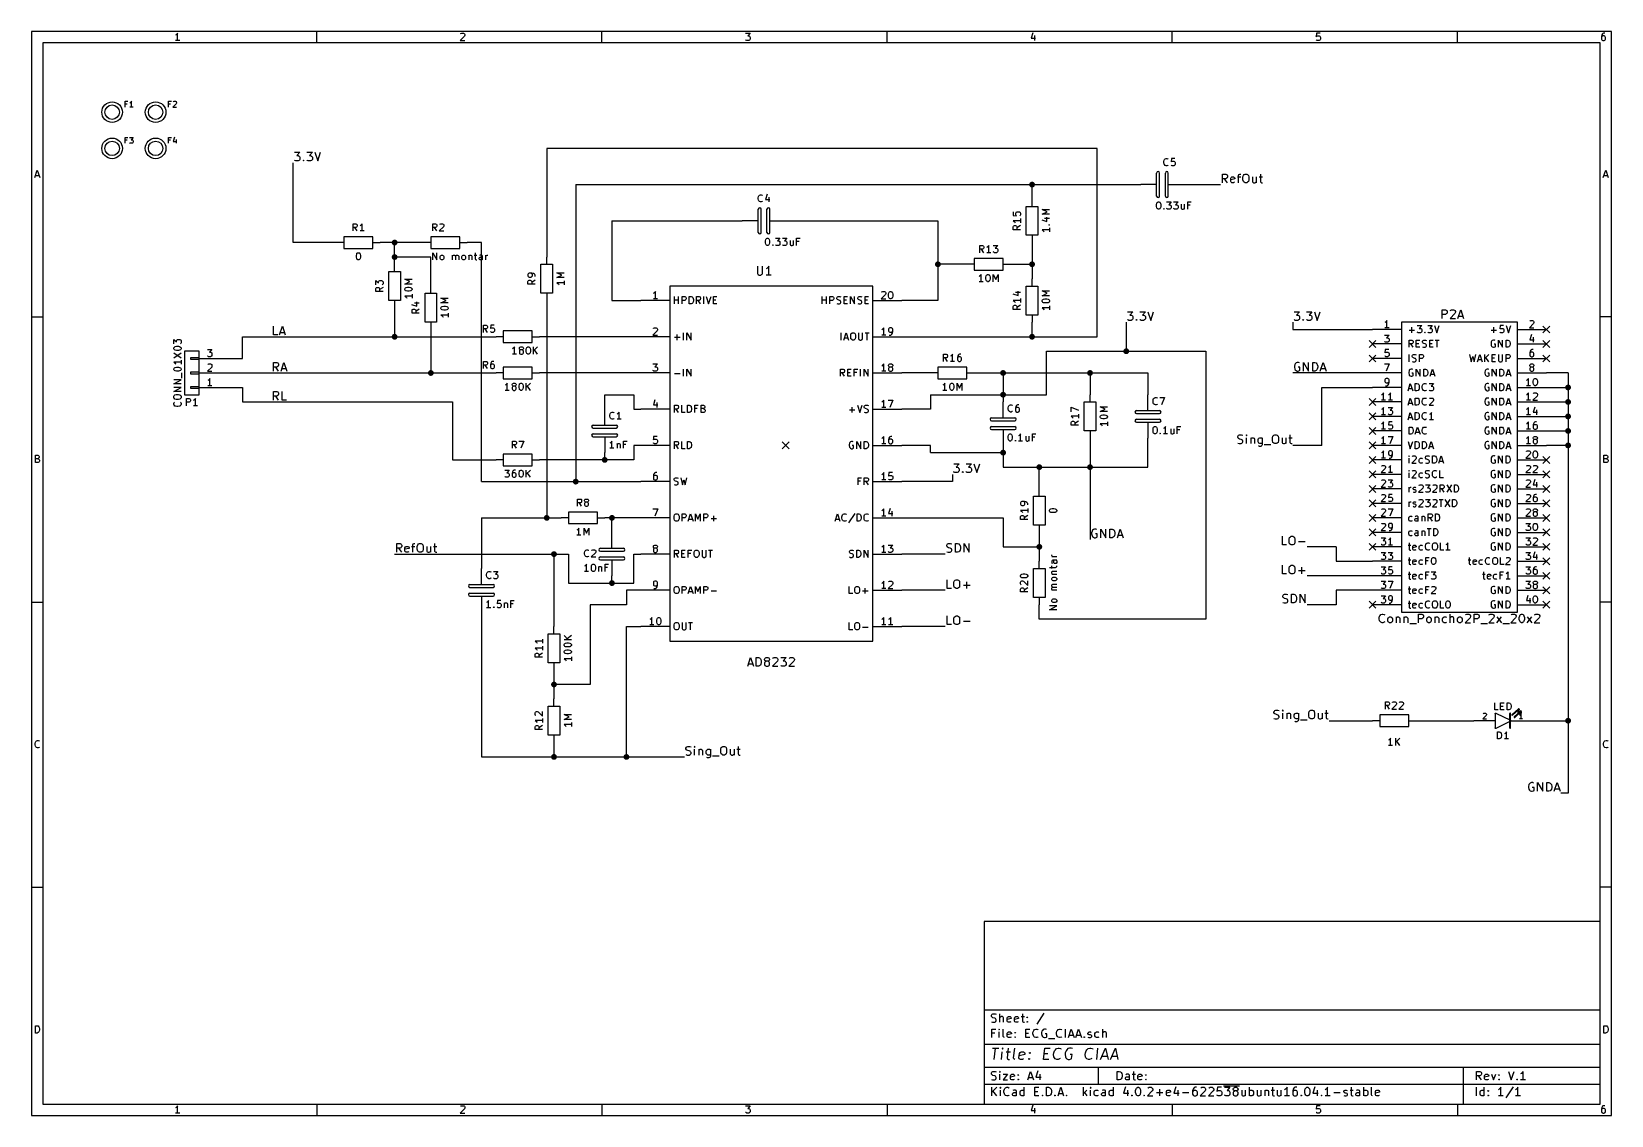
# Model space of a CAD drawing. Extents: x 10 to 287, y -200 to -10.
import ezdxf

# ---------------------------------------------------------------- set-up
doc = ezdxf.new("R2010")
doc.units = 0
doc.header["$MEASUREMENT"] = 0

msp = doc.modelspace()

# ---------------------------------------------------------------- linework, layer by layer
at = {"layer": 'Blue 2'}
for p, q in [((274.98, -61.6204), (276.2, -62.8396)), ((276.2, -61.6204), (274.98, -62.8396)), ((244.5, -64.1604), (245.72, -65.3796)), ((245.72, -64.1604), (244.5, -65.3796)), ((274.98, -64.1604), (276.2, -65.3796)), ((276.2, -64.1604), (274.98, -65.3796)), ((244.5, -66.7004), (245.72, -67.9196)), ((245.72, -66.7004), (244.5, -67.9196)), ((274.98, -66.7004), (276.2, -67.9196)), ((276.2, -66.7004), (274.98, -67.9196)), ((244.5, -74.3204), (245.72, -75.5396)), ((245.72, -74.3204), (244.5, -75.5396)), ((244.5, -76.8604), (245.72, -78.0796)), ((245.72, -76.8604), (244.5, -78.0796)), ((244.5, -79.4004), (245.72, -80.6196)), ((245.72, -79.4004), (244.5, -80.6196)), ((141.63, -81.9404), (142.85, -83.1596)), ((142.85, -81.9404), (141.63, -83.1596)), ((244.5, -81.9404), (245.72, -83.1596)), ((245.72, -81.9404), (244.5, -83.1596)), ((244.5, -84.4804), (245.72, -85.6996)), ((245.72, -84.4804), (244.5, -85.6996)), ((274.98, -84.4804), (276.2, -85.6996)), ((276.2, -84.4804), (274.98, -85.6996)), ((244.5, -87.0204), (245.72, -88.2396)), ((245.72, -87.0204), (244.5, -88.2396)), ((274.98, -87.0204), (276.2, -88.2396)), ((276.2, -87.0204), (274.98, -88.2396)), ((244.5, -89.5604), (245.72, -90.7796)), ((245.72, -89.5604), (244.5, -90.7796)), ((274.98, -89.5604), (276.2, -90.7796)), ((276.2, -89.5604), (274.98, -90.7796)), ((244.5, -92.1004), (245.72, -93.3196)), ((245.72, -92.1004), (244.5, -93.3196)), ((274.98, -92.1004), (276.2, -93.3196)), ((276.2, -92.1004), (274.98, -93.3196)), ((244.5, -94.6404), (245.72, -95.8596)), ((245.72, -94.6404), (244.5, -95.8596)), ((274.98, -94.6404), (276.2, -95.8596)), ((276.2, -94.6404), (274.98, -95.8596)), ((244.5, -97.1804), (245.72, -98.3996)), ((245.72, -97.1804), (244.5, -98.3996)), ((274.98, -97.1804), (276.2, -98.3996)), ((276.2, -97.1804), (274.98, -98.3996)), ((244.5, -99.7204), (245.72, -100.94)), ((245.72, -99.7204), (244.5, -100.94)), ((274.98, -99.7204), (276.2, -100.94)), ((276.2, -99.7204), (274.98, -100.94)), ((274.98, -102.26), (276.2, -103.48)), ((276.2, -102.26), (274.98, -103.48)), ((274.98, -104.8), (276.2, -106.02)), ((276.2, -104.8), (274.98, -106.02)), ((274.98, -107.34), (276.2, -108.56)), ((276.2, -107.34), (274.98, -108.56)), ((244.5, -109.88), (245.72, -111.1)), ((245.72, -109.88), (244.5, -111.1)), ((274.98, -109.88), (276.2, -111.1)), ((276.2, -109.88), (274.98, -111.1))]:
    msp.add_line(p, q, dxfattribs=at)
at = {"layer": 'Cyan 2'}
for p, q in [((26.416, -23.241), (26.416, -22.225)), ((26.416, -22.225), (26.8986, -22.225)), ((26.7462, -22.7076), (26.416, -22.7076)), ((27.305, -22.479), (27.2288, -22.5298)), ((27.7876, -23.241), (27.2288, -23.241)), ((27.4066, -22.3774), (27.305, -22.479)), ((27.5082, -22.225), (27.4066, -22.3774)), ((27.5082, -23.241), (27.5082, -22.225)), ((34.036, -23.241), (34.036, -22.225)), ((34.036, -22.225), (34.5186, -22.225)), ((34.3662, -22.7076), (34.036, -22.7076)), ((35.3822, -22.6568), (34.798, -23.241)), ((34.798, -23.241), (35.4076, -23.241)), ((34.8488, -22.3266), (34.8996, -22.2758)), ((34.8996, -22.2758), (34.9758, -22.225)), ((34.9758, -22.225), (35.2298, -22.225)), ((35.2298, -22.225), (35.3314, -22.2758)), ((35.3314, -22.2758), (35.3822, -22.3266)), ((35.3822, -22.3266), (35.4076, -22.4282)), ((35.4076, -22.5298), (35.3822, -22.6568)), ((35.4076, -22.4282), (35.4076, -22.5298)), ((26.416, -29.591), (26.416, -28.575)), ((26.416, -28.575), (26.8986, -28.575)), ((26.7462, -29.0576), (26.416, -29.0576)), ((27.178, -28.575), (27.7876, -28.575)), ((27.2288, -29.5402), (27.178, -29.4894)), ((27.305, -29.591), (27.2288, -29.5402)), ((27.6098, -29.591), (27.305, -29.591)), ((27.7876, -28.575), (27.4574, -28.956)), ((27.4574, -28.956), (27.6098, -28.956)), ((27.6098, -28.956), (27.7114, -29.0068)), ((27.7114, -29.5402), (27.6098, -29.591)), ((27.7114, -29.0068), (27.7622, -29.0576)), ((27.7622, -29.4894), (27.7114, -29.5402)), ((27.7622, -29.0576), (27.7876, -29.1592)), ((27.7876, -29.3878), (27.7622, -29.4894)), ((27.7876, -29.1592), (27.7876, -29.3878)), ((34.036, -29.591), (34.036, -28.575)), ((34.036, -28.575), (34.5186, -28.575)), ((34.3662, -29.0576), (34.036, -29.0576)), ((35.0774, -28.5242), (34.8488, -29.2608)), ((34.8488, -29.2608), (35.4584, -29.2608)), ((35.3314, -28.9052), (35.3314, -29.591)), ((208.534, -32.7914), (208.585, -32.5628)), ((208.534, -32.9692), (208.534, -32.7914)), ((208.585, -33.2232), (208.534, -32.9692)), ((208.585, -32.5628), (208.636, -32.4358)), ((208.636, -33.3248), (208.585, -33.2232)), ((208.636, -32.4358), (208.763, -32.3088)), ((208.763, -32.3088), (208.94, -32.258)), ((208.94, -32.258), (209.067, -32.258)), ((209.067, -32.258), (209.245, -32.3088)), ((209.245, -32.3088), (209.296, -32.3596)), ((209.855, -32.258), (209.804, -32.8422)), ((209.804, -32.8422), (209.855, -32.7914)), ((210.464, -32.258), (209.855, -32.258)), ((209.855, -32.7914), (209.982, -32.7406)), ((209.982, -32.7406), (210.287, -32.7406)), ((210.287, -32.7406), (210.388, -32.7914)), ((210.388, -32.7914), (210.464, -32.8422)), ((210.464, -32.8422), (210.515, -32.9692)), ((210.515, -32.9692), (210.515, -33.274)), ((208.763, -33.4518), (208.636, -33.3248)), ((208.94, -33.528), (208.763, -33.4518)), ((209.067, -33.528), (208.94, -33.528)), ((209.245, -33.4518), (209.067, -33.528)), ((209.296, -33.401), (209.245, -33.4518)), ((209.855, -33.4518), (209.804, -33.401)), ((209.982, -33.528), (209.855, -33.4518)), ((210.287, -33.528), (209.982, -33.528)), ((210.388, -33.4518), (210.287, -33.528)), ((210.464, -33.401), (210.388, -33.4518)), ((210.515, -33.274), (210.464, -33.401)), ((137.516, -38.7858), (137.643, -38.6588)), ((137.643, -38.6588), (137.82, -38.608)), ((137.82, -38.608), (137.947, -38.608)), ((137.947, -38.608), (138.125, -38.6588)), ((138.125, -38.6588), (138.176, -38.7096)), ((138.963, -38.5318), (138.684, -39.4462)), ((137.414, -39.1414), (137.465, -38.9128)), ((137.414, -39.3192), (137.414, -39.1414)), ((137.465, -39.5732), (137.414, -39.3192)), ((137.465, -38.9128), (137.516, -38.7858)), ((137.516, -39.6748), (137.465, -39.5732)), ((137.643, -39.8018), (137.516, -39.6748)), ((137.82, -39.878), (137.643, -39.8018)), ((137.947, -39.878), (137.82, -39.878)), ((138.125, -39.8018), (137.947, -39.878)), ((138.176, -39.751), (138.125, -39.8018)), ((138.684, -39.4462), (139.446, -39.4462)), ((139.268, -39.0144), (139.268, -39.878)), ((188.087, -41.6052), (187.198, -41.1988)), ((187.198, -41.1988), (188.468, -41.1988)), ((207.264, -40.3606), (207.315, -40.1066)), ((207.264, -40.6654), (207.264, -40.3606)), ((207.315, -40.894), (207.264, -40.6654)), ((207.315, -40.1066), (207.366, -39.9796)), ((207.366, -41.021), (207.315, -40.894)), ((207.366, -39.9796), (207.442, -39.9288)), ((207.442, -41.0718), (207.366, -41.021)), ((207.442, -39.9288), (207.543, -39.878)), ((207.543, -41.148), (207.442, -41.0718)), ((207.543, -39.878), (207.67, -39.878)), ((207.67, -41.148), (207.543, -41.148)), ((207.67, -39.878), (207.797, -39.9288)), ((207.797, -41.0718), (207.67, -41.148)), ((207.797, -39.9288), (207.848, -39.9796)), ((207.848, -41.021), (207.797, -41.0718)), ((207.848, -39.9796), (207.924, -40.1066)), ((207.924, -40.894), (207.848, -41.021)), ((207.924, -40.1066), (207.975, -40.3606)), ((207.975, -40.6654), (207.924, -40.894)), ((207.975, -40.3606), (207.975, -40.6654)), ((208.483, -41.0718), (208.534, -41.021)), ((208.534, -41.148), (208.483, -41.0718)), ((208.534, -41.021), (208.585, -41.0718)), ((208.534, -41.021), (208.534, -41.148)), ((208.585, -41.0718), (208.534, -41.148)), ((209.017, -39.878), (209.804, -39.878)), ((209.093, -41.0718), (209.017, -41.021)), ((209.194, -41.148), (209.093, -41.0718)), ((209.575, -41.148), (209.194, -41.148)), ((209.804, -39.878), (209.372, -40.3606)), ((209.372, -40.3606), (209.575, -40.3606)), ((209.575, -40.3606), (209.677, -40.4114)), ((209.677, -41.0718), (209.575, -41.148)), ((209.677, -40.4114), (209.753, -40.4622)), ((209.753, -41.021), (209.677, -41.0718)), ((209.753, -40.4622), (209.804, -40.5892)), ((209.804, -40.894), (209.753, -41.021)), ((209.804, -40.5892), (209.804, -40.894)), ((210.236, -39.878), (211.023, -39.878)), ((210.312, -41.0718), (210.236, -41.021)), ((210.414, -41.148), (210.312, -41.0718)), ((210.795, -41.148), (210.414, -41.148)), ((211.023, -39.878), (210.591, -40.3606)), ((210.591, -40.3606), (210.795, -40.3606)), ((210.795, -40.3606), (210.896, -40.4114)), ((210.896, -41.0718), (210.795, -41.148)), ((210.896, -40.4114), (210.972, -40.4622)), ((210.972, -41.021), (210.896, -41.0718)), ((210.972, -40.4622), (211.023, -40.5892)), ((211.023, -40.894), (210.972, -41.021)), ((211.023, -40.5892), (211.023, -40.894)), ((211.582, -40.2844), (211.582, -40.9448)), ((211.582, -40.9448), (211.633, -41.0718)), ((211.633, -41.0718), (211.76, -41.148)), ((211.76, -41.148), (211.938, -41.148)), ((211.938, -41.148), (212.065, -41.0718)), ((212.065, -41.0718), (212.115, -41.021)), ((212.115, -40.2844), (212.115, -41.148)), ((212.725, -41.148), (212.725, -39.878)), ((212.725, -39.878), (213.335, -39.878)), ((213.157, -40.4622), (212.725, -40.4622)), ((66.3702, -44.958), (66.3702, -43.688)), ((66.3702, -43.688), (66.8528, -43.688)), ((66.8528, -43.688), (66.9798, -43.7388)), ((66.9798, -44.2722), (66.8528, -44.3484)), ((66.9798, -43.7388), (67.0306, -43.7896)), ((67.0306, -44.2214), (66.9798, -44.2722)), ((67.0306, -43.7896), (67.0814, -43.9166)), ((67.0814, -44.0944), (67.0306, -44.2214)), ((67.0814, -43.9166), (67.0814, -44.0944)), ((67.691, -43.9928), (67.5894, -44.0436)), ((67.818, -43.8658), (67.691, -43.9928)), ((67.945, -43.688), (67.818, -43.8658)), ((67.945, -44.958), (67.945, -43.688)), ((80.3402, -44.958), (80.3402, -43.688)), ((80.3402, -43.688), (80.8228, -43.688)), ((80.8228, -43.688), (80.9498, -43.7388)), ((80.9498, -44.2722), (80.8228, -44.3484)), ((80.9498, -43.7388), (81.0006, -43.7896)), ((81.0006, -44.2214), (80.9498, -44.2722)), ((81.0006, -43.7896), (81.0514, -43.9166)), ((81.0514, -44.0944), (81.0006, -44.2214)), ((81.0514, -43.9166), (81.0514, -44.0944)), ((82.2198, -44.2214), (81.4832, -44.958)), ((81.5594, -43.7896), (81.6102, -43.7388)), ((81.6102, -43.7388), (81.7372, -43.688)), ((81.7372, -43.688), (82.042, -43.688)), ((82.042, -43.688), (82.1436, -43.7388)), ((82.1436, -43.7388), (82.2198, -43.7896)), ((82.2198, -43.7896), (82.2706, -43.9166)), ((82.2706, -44.0436), (82.2198, -44.2214)), ((82.2706, -43.9166), (82.2706, -44.0436)), ((182.118, -41.6306), (182.118, -42.2402)), ((182.118, -42.2402), (182.702, -42.291)), ((183.388, -43.1546), (182.118, -43.1546)), ((182.118, -43.1546), (182.296, -43.2816)), ((182.118, -44.2468), (182.169, -44.1198)), ((182.118, -44.7294), (182.118, -44.2468)), ((182.169, -44.1198), (182.22, -44.069)), ((182.22, -44.069), (182.347, -44.0182)), ((182.296, -43.2816), (182.423, -43.4086)), ((182.347, -44.0182), (182.524, -44.0182)), ((182.423, -43.4086), (182.474, -43.5102)), ((182.524, -44.0182), (182.651, -44.069)), ((182.601, -41.8084), (182.651, -41.7068)), ((182.601, -42.1132), (182.601, -41.8084)), ((182.651, -42.2402), (182.601, -42.1132)), ((182.651, -41.7068), (182.702, -41.6306)), ((182.702, -42.291), (182.651, -42.2402)), ((182.651, -44.069), (182.702, -44.1198)), ((182.702, -41.6306), (182.829, -41.5798)), ((182.702, -44.1198), (182.778, -44.2468)), ((183.388, -44.0182), (182.778, -44.4246)), ((182.778, -44.2468), (182.778, -44.7294)), ((182.829, -41.5798), (183.134, -41.5798)), ((183.134, -41.5798), (183.261, -41.6306)), ((183.261, -41.6306), (183.312, -41.7068)), ((183.312, -42.2402), (183.261, -42.291)), ((183.312, -41.7068), (183.388, -41.8084)), ((183.388, -42.1132), (183.312, -42.2402)), ((183.388, -41.8084), (183.388, -42.1132)), ((183.388, -42.799), (183.388, -43.5102)), ((187.122, -43.0276), (188.036, -43.307)), ((187.198, -42.037), (188.087, -41.6052)), ((188.468, -42.037), (187.198, -42.037)), ((187.604, -42.7228), (188.468, -42.7228)), ((188.036, -43.307), (188.036, -42.545)), ((188.341, -43.8658), (188.392, -43.815)), ((188.392, -43.9166), (188.341, -43.8658)), ((188.341, -43.8658), (188.468, -43.8658)), ((188.392, -43.815), (188.468, -43.8658)), ((188.468, -43.8658), (188.392, -43.9166)), ((66.8528, -44.3484), (66.3702, -44.3484)), ((67.0814, -44.958), (66.675, -44.3484)), ((68.3006, -44.958), (67.5894, -44.958)), ((80.8228, -44.3484), (80.3402, -44.3484)), ((81.0514, -44.958), (80.645, -44.3484)), ((81.4832, -44.958), (82.2706, -44.958)), ((138.684, -46.7106), (138.735, -46.4566)), ((138.684, -47.0154), (138.684, -46.7106)), ((138.735, -47.244), (138.684, -47.0154)), ((138.735, -46.4566), (138.786, -46.3296)), ((138.786, -46.3296), (138.862, -46.2788)), ((138.862, -46.2788), (138.963, -46.228)), ((138.963, -46.228), (139.09, -46.228)), ((139.09, -46.228), (139.217, -46.2788)), ((139.217, -46.2788), (139.268, -46.3296)), ((139.268, -46.3296), (139.344, -46.4566)), ((139.344, -46.4566), (139.395, -46.7106)), ((139.395, -47.0154), (139.344, -47.244)), ((139.395, -46.7106), (139.395, -47.0154)), ((140.437, -46.228), (141.224, -46.228)), ((141.224, -46.228), (140.792, -46.7106)), ((140.792, -46.7106), (140.995, -46.7106)), ((140.995, -46.7106), (141.097, -46.7614)), ((141.097, -46.7614), (141.173, -46.8122)), ((141.173, -46.8122), (141.224, -46.9392)), ((141.224, -46.9392), (141.224, -47.244)), ((141.656, -46.228), (142.443, -46.228)), ((142.443, -46.228), (142.011, -46.7106)), ((142.011, -46.7106), (142.215, -46.7106)), ((142.215, -46.7106), (142.316, -46.7614)), ((142.316, -46.7614), (142.392, -46.8122)), ((142.392, -46.8122), (142.443, -46.9392)), ((142.443, -46.9392), (142.443, -47.244)), ((143.002, -46.6344), (143.002, -47.2948)), ((143.535, -46.6344), (143.535, -47.498)), ((144.145, -47.498), (144.145, -46.228)), ((144.145, -46.228), (144.755, -46.228)), ((144.577, -46.8122), (144.145, -46.8122)), ((183.388, -44.7294), (182.118, -44.7294)), ((188.468, -44.7802), (187.198, -44.7802)), ((187.198, -44.7802), (187.376, -44.9072)), ((187.376, -44.9072), (187.503, -45.0342)), ((187.503, -45.0342), (187.554, -45.1358)), ((188.468, -44.4246), (188.468, -45.1358)), ((66.9544, -49.2506), (67.0052, -48.9966)), ((66.9544, -49.5554), (66.9544, -49.2506)), ((67.0052, -49.784), (66.9544, -49.5554)), ((67.0052, -48.9966), (67.056, -48.8696)), ((67.056, -49.911), (67.0052, -49.784)), ((67.056, -48.8696), (67.1322, -48.8188)), ((67.1322, -48.8188), (67.2338, -48.768)), ((67.2338, -48.768), (67.3608, -48.768)), ((67.3608, -48.768), (67.4878, -48.8188)), ((67.4878, -48.8188), (67.5386, -48.8696)), ((67.5386, -48.8696), (67.6148, -48.9966)), ((67.6148, -49.784), (67.5386, -49.911)), ((67.6148, -48.9966), (67.6656, -49.2506)), ((67.6656, -49.5554), (67.6148, -49.784)), ((67.6656, -49.2506), (67.6656, -49.5554)), ((80.3656, -50.038), (80.3656, -48.768)), ((80.3656, -48.768), (81.0768, -50.038)), ((81.0768, -50.038), (81.0768, -48.768)), ((81.6356, -49.4284), (81.6864, -49.3014)), ((81.6356, -49.784), (81.6356, -49.4284)), ((81.6864, -49.911), (81.6356, -49.784)), ((81.6864, -49.3014), (81.7372, -49.2506)), ((81.7372, -49.2506), (81.8642, -49.1744)), ((81.8642, -49.1744), (82.042, -49.1744)), ((82.042, -49.1744), (82.169, -49.2506)), ((82.169, -49.2506), (82.2198, -49.3014)), ((82.2198, -49.3014), (82.296, -49.4284)), ((82.296, -49.784), (82.2198, -49.911)), ((82.296, -49.4284), (82.296, -49.784)), ((83.7946, -50.038), (83.7946, -49.1744)), ((83.7946, -49.3014), (83.8454, -49.2506)), ((83.8454, -49.2506), (83.9724, -49.1744)), ((83.9724, -49.1744), (84.1502, -49.1744)), ((84.1502, -49.1744), (84.2772, -49.2506)), ((84.2772, -49.2506), (84.328, -49.3522)), ((84.328, -49.3522), (84.4042, -49.2506)), ((84.328, -49.3522), (84.328, -50.038)), ((84.4042, -49.2506), (84.5058, -49.1744)), ((84.5058, -49.1744), (84.709, -49.1744)), ((84.709, -49.1744), (84.8106, -49.2506)), ((84.8106, -49.2506), (84.8868, -49.3522)), ((84.8868, -49.3522), (84.8868, -50.038)), ((85.4456, -49.4284), (85.4964, -49.3014)), ((85.4456, -49.784), (85.4456, -49.4284)), ((85.4964, -49.911), (85.4456, -49.784)), ((85.4964, -49.3014), (85.5472, -49.2506)), ((85.5472, -49.2506), (85.6742, -49.1744)), ((85.6742, -49.1744), (85.852, -49.1744)), ((85.852, -49.1744), (85.979, -49.2506)), ((85.979, -49.2506), (86.0298, -49.3014)), ((86.0298, -49.3014), (86.106, -49.4284)), ((86.106, -49.784), (86.0298, -49.911)), ((86.106, -49.4284), (86.106, -49.784)), ((86.6394, -49.1744), (86.6394, -50.038)), ((86.6394, -49.3014), (86.6902, -49.2506)), ((86.6902, -49.2506), (86.8172, -49.1744)), ((86.8172, -49.1744), (86.995, -49.1744)), ((86.995, -49.1744), (87.122, -49.2506)), ((87.122, -49.2506), (87.1728, -49.3522)), ((87.1728, -49.3522), (87.1728, -50.038)), ((87.6046, -49.1744), (88.0872, -49.1744)), ((87.7824, -48.768), (87.7824, -49.8348)), ((87.7824, -49.8348), (87.8332, -49.9618)), ((88.4682, -49.7332), (88.519, -49.6062)), ((88.4682, -49.8348), (88.4682, -49.7332)), ((88.519, -49.9618), (88.4682, -49.8348)), ((88.646, -49.1744), (88.519, -49.2506)), ((88.519, -49.6062), (88.646, -49.5554)), ((88.8746, -49.1744), (88.646, -49.1744)), ((88.646, -49.5554), (88.9508, -49.5554)), ((89.0016, -49.2506), (88.8746, -49.1744)), ((88.9508, -49.5554), (89.0524, -49.4792)), ((89.0524, -49.3522), (89.0016, -49.2506)), ((89.0524, -50.038), (89.0524, -49.3522)), ((89.662, -50.038), (89.662, -49.1744)), ((89.662, -49.4284), (89.7128, -49.3014)), ((89.7128, -49.3014), (89.789, -49.2506)), ((89.789, -49.2506), (89.8906, -49.1744)), ((89.8906, -49.1744), (90.0176, -49.1744)), ((138.786, -47.371), (138.735, -47.244)), ((138.862, -47.4218), (138.786, -47.371)), ((138.963, -47.498), (138.862, -47.4218)), ((139.09, -47.498), (138.963, -47.498)), ((139.217, -47.4218), (139.09, -47.498)), ((139.268, -47.371), (139.217, -47.4218)), ((139.344, -47.244), (139.268, -47.371)), ((139.903, -47.4218), (139.954, -47.371)), ((139.954, -47.498), (139.903, -47.4218)), ((139.954, -47.371), (140.005, -47.4218)), ((139.954, -47.371), (139.954, -47.498)), ((140.005, -47.4218), (139.954, -47.498)), ((140.513, -47.4218), (140.437, -47.371)), ((140.614, -47.498), (140.513, -47.4218)), ((140.995, -47.498), (140.614, -47.498)), ((141.097, -47.4218), (140.995, -47.498)), ((141.173, -47.371), (141.097, -47.4218)), ((141.224, -47.244), (141.173, -47.371)), ((141.732, -47.4218), (141.656, -47.371)), ((141.834, -47.498), (141.732, -47.4218)), ((142.215, -47.498), (141.834, -47.498)), ((142.316, -47.4218), (142.215, -47.498)), ((142.392, -47.371), (142.316, -47.4218)), ((142.443, -47.244), (142.392, -47.371)), ((143.002, -47.2948), (143.053, -47.4218)), ((143.053, -47.4218), (143.18, -47.498)), ((143.18, -47.498), (143.358, -47.498)), ((143.358, -47.498), (143.485, -47.4218)), ((143.485, -47.4218), (143.535, -47.371)), ((176.251, -48.768), (176.251, -47.498)), ((176.251, -47.498), (176.733, -47.498)), ((176.733, -48.1584), (176.251, -48.1584)), ((176.962, -48.768), (176.555, -48.1584)), ((176.733, -47.498), (176.86, -47.5488)), ((176.86, -48.0822), (176.733, -48.1584)), ((176.86, -47.5488), (176.911, -47.5996)), ((176.911, -48.0314), (176.86, -48.0822)), ((176.911, -47.5996), (176.962, -47.7266)), ((176.962, -47.9044), (176.911, -48.0314)), ((176.962, -47.7266), (176.962, -47.9044)), ((177.571, -47.8028), (177.47, -47.8536)), ((178.181, -48.768), (177.47, -48.768)), ((177.698, -47.6758), (177.571, -47.8028)), ((177.825, -47.498), (177.698, -47.6758)), ((177.825, -48.768), (177.825, -47.498)), ((178.613, -47.498), (179.4, -47.498)), ((178.689, -48.6918), (178.613, -48.641)), ((178.791, -48.768), (178.689, -48.6918)), ((179.172, -48.768), (178.791, -48.768)), ((179.4, -47.498), (178.968, -47.9806)), ((178.968, -47.9806), (179.172, -47.9806)), ((179.172, -47.9806), (179.273, -48.0314)), ((179.273, -48.6918), (179.172, -48.768)), ((179.273, -48.0314), (179.349, -48.0822)), ((179.349, -48.641), (179.273, -48.6918)), ((179.349, -48.0822), (179.4, -48.2092)), ((179.4, -48.514), (179.349, -48.641)), ((179.4, -48.2092), (179.4, -48.514)), ((67.1322, -49.9618), (67.056, -49.911)), ((67.2338, -50.038), (67.1322, -49.9618)), ((67.3608, -50.038), (67.2338, -50.038)), ((67.4878, -49.9618), (67.3608, -50.038)), ((67.5386, -49.911), (67.4878, -49.9618)), ((81.7372, -49.9618), (81.6864, -49.911)), ((81.8642, -50.038), (81.7372, -49.9618)), ((82.042, -50.038), (81.8642, -50.038)), ((82.169, -49.9618), (82.042, -50.038)), ((82.2198, -49.911), (82.169, -49.9618)), ((85.5472, -49.9618), (85.4964, -49.911)), ((85.6742, -50.038), (85.5472, -49.9618)), ((85.852, -50.038), (85.6742, -50.038)), ((85.979, -49.9618), (85.852, -50.038)), ((86.0298, -49.911), (85.979, -49.9618)), ((87.8332, -49.9618), (87.9602, -50.038)), ((87.9602, -50.038), (88.0872, -50.038)), ((88.646, -50.038), (88.519, -49.9618)), ((88.9508, -50.038), (88.646, -50.038)), ((89.0524, -49.9618), (88.9508, -50.038)), ((97.0788, -52.4764), (97.028, -52.578)), ((97.028, -52.578), (97.028, -52.832)), ((97.1296, -52.4002), (97.0788, -52.4764)), ((97.2566, -52.3494), (97.1296, -52.4002)), ((97.7392, -52.3494), (97.2566, -52.3494)), ((97.6884, -52.4002), (97.5614, -52.3494)), ((97.7392, -52.4764), (97.6884, -52.4002)), ((97.9932, -52.4002), (97.7392, -52.3494)), ((97.8154, -52.578), (97.7392, -52.4764)), ((97.8154, -52.832), (97.8154, -52.578)), ((98.171, -52.5272), (97.9932, -52.4002)), ((98.2218, -52.578), (98.171, -52.5272)), ((98.298, -52.705), (98.2218, -52.578)), ((102.997, -52.6796), (102.108, -52.2732)), ((102.108, -52.2732), (103.378, -52.2732)), ((137.262, -51.1556), (137.262, -52.4002)), ((137.262, -52.4002), (137.338, -52.5272)), ((137.338, -52.5272), (137.414, -52.6034)), ((137.414, -52.6034), (137.566, -52.6796)), ((137.846, -52.6796), (137.998, -52.6034)), ((137.998, -52.6034), (138.074, -52.5272)), ((138.074, -52.5272), (138.151, -52.4002)), ((138.151, -52.4002), (138.151, -51.1556)), ((138.938, -51.5112), (138.786, -51.5874)), ((139.09, -51.3842), (138.938, -51.5112)), ((139.243, -51.1556), (139.09, -51.3842)), ((139.243, -52.6796), (139.243, -51.1556)), ((176.479, -52.578), (176.352, -52.7558)), ((176.479, -53.848), (176.479, -52.578)), ((177.521, -52.6288), (177.622, -52.578)), ((177.622, -52.578), (177.749, -52.578)), ((177.749, -52.578), (177.876, -52.6288)), ((178.613, -53.848), (178.613, -52.578)), ((178.613, -52.578), (179.045, -53.467)), ((179.045, -53.467), (179.451, -52.578)), ((179.451, -52.578), (179.451, -53.848)), ((70.358, -54.4068), (70.358, -53.6194)), ((70.358, -53.6194), (70.8406, -54.0512)), ((70.358, -55.0672), (70.4088, -54.9402)), ((70.358, -55.5498), (70.358, -55.0672)), ((70.4088, -54.9402), (70.4596, -54.8894)), ((70.4596, -54.8894), (70.5866, -54.8386)), ((70.5866, -54.8386), (70.7644, -54.8386)), ((70.7644, -54.8386), (70.8914, -54.8894)), ((70.8406, -53.848), (70.8914, -53.7464)), ((70.8406, -54.0512), (70.8406, -53.848)), ((70.8914, -53.7464), (70.9422, -53.6702)), ((70.8914, -54.8894), (70.9422, -54.9402)), ((70.9422, -53.6702), (71.0692, -53.6194)), ((70.9422, -54.9402), (71.0184, -55.0672)), ((71.628, -54.8386), (71.0184, -55.245)), ((71.0184, -55.0672), (71.0184, -55.5498)), ((71.0692, -53.6194), (71.374, -53.6194)), ((71.374, -53.6194), (71.501, -53.6702)), ((71.501, -53.6702), (71.5518, -53.7464)), ((71.5518, -54.3306), (71.501, -54.4068)), ((71.5518, -53.7464), (71.628, -53.848)), ((71.628, -54.229), (71.5518, -54.3306)), ((71.628, -53.848), (71.628, -54.229)), ((76.327, -53.8226), (75.438, -53.4162)), ((75.438, -53.4162), (76.708, -53.4162)), ((75.438, -54.2544), (76.327, -53.8226)), ((76.708, -54.2544), (75.438, -54.2544)), ((75.438, -55.118), (75.4888, -54.991)), ((75.438, -55.245), (75.438, -55.118)), ((75.4888, -55.3466), (75.438, -55.245)), ((75.4888, -54.991), (75.5396, -54.9402)), ((75.5396, -55.4228), (75.4888, -55.3466)), ((75.5396, -54.9402), (75.6666, -54.864)), ((75.6666, -54.864), (75.9206, -54.8132)), ((75.9206, -54.8132), (76.2254, -54.8132)), ((76.2254, -54.8132), (76.454, -54.864)), ((76.454, -54.864), (76.581, -54.9402)), ((76.581, -54.9402), (76.6318, -54.991)), ((76.6318, -55.3466), (76.581, -55.4228)), ((76.6318, -54.991), (76.708, -55.118)), ((76.708, -55.245), (76.6318, -55.3466)), ((76.708, -55.118), (76.708, -55.245)), ((97.028, -52.832), (97.0788, -52.959)), ((97.028, -53.7972), (97.0788, -53.6702)), ((97.028, -54.2798), (97.028, -53.7972)), ((98.298, -54.2798), (97.028, -54.2798)), ((97.0788, -52.959), (97.1296, -53.0098)), ((97.0788, -53.6702), (97.1296, -53.6194)), ((97.1296, -53.0098), (97.2566, -53.0606)), ((97.1296, -53.6194), (97.2566, -53.5686)), ((97.2566, -53.0606), (97.5614, -53.0606)), ((97.2566, -53.5686), (97.4344, -53.5686)), ((97.4344, -53.5686), (97.5614, -53.6194)), ((97.5614, -53.0606), (97.6884, -53.0098)), ((97.5614, -53.6194), (97.6122, -53.6702)), ((97.6122, -53.6702), (97.6884, -53.7972)), ((97.6884, -53.0098), (97.7392, -52.959)), ((98.298, -53.5686), (97.6884, -53.975)), ((97.6884, -53.7972), (97.6884, -54.2798)), ((97.7392, -52.959), (97.8154, -52.832)), ((98.298, -52.959), (98.298, -52.705)), ((102.108, -53.1114), (102.997, -52.6796)), ((103.378, -53.1114), (102.108, -53.1114)), ((103.378, -54.0258), (102.108, -54.0258)), ((102.108, -54.0258), (102.286, -54.1528)), ((102.286, -54.1528), (102.413, -54.2798)), ((102.413, -54.2798), (102.464, -54.3814)), ((103.378, -53.6702), (103.378, -54.3814)), ((137.566, -52.6796), (137.846, -52.6796)), ((139.675, -52.6796), (138.786, -52.6796)), ((176.225, -52.8828), (176.124, -52.9336)), ((176.835, -53.848), (176.124, -53.848)), ((176.352, -52.7558), (176.225, -52.8828)), ((177.343, -53.0606), (177.394, -52.8066)), ((177.343, -53.3654), (177.343, -53.0606)), ((177.394, -53.594), (177.343, -53.3654)), ((177.394, -52.8066), (177.444, -52.6796)), ((177.444, -53.721), (177.394, -53.594)), ((177.444, -52.6796), (177.521, -52.6288)), ((177.521, -53.7718), (177.444, -53.721)), ((177.622, -53.848), (177.521, -53.7718)), ((177.749, -53.848), (177.622, -53.848)), ((177.876, -53.7718), (177.749, -53.848)), ((177.876, -52.6288), (177.927, -52.6796)), ((177.927, -53.721), (177.876, -53.7718)), ((177.927, -52.6796), (178.003, -52.8066)), ((178.003, -53.594), (177.927, -53.721)), ((178.003, -52.8066), (178.054, -53.0606)), ((178.054, -53.3654), (178.003, -53.594)), ((178.054, -53.0606), (178.054, -53.3654)), ((71.628, -55.5498), (70.358, -55.5498)), ((76.708, -56.388), (75.438, -56.388)), ((75.438, -56.388), (75.6158, -56.515)), ((75.6666, -55.4736), (75.5396, -55.4228)), ((75.6158, -56.515), (75.7428, -56.642)), ((75.9206, -55.5244), (75.6666, -55.4736)), ((75.7428, -56.642), (75.7936, -56.7436)), ((76.2254, -55.5244), (75.9206, -55.5244)), ((76.454, -55.4736), (76.2254, -55.5244)), ((76.581, -55.4228), (76.454, -55.4736)), ((76.6318, -57.8612), (77.5462, -58.1406)), ((76.708, -56.0324), (76.708, -56.7436)), ((77.1144, -57.5564), (77.978, -57.5564)), ((77.5462, -58.1406), (77.5462, -57.3786)), ((82.677, -57.15), (81.788, -56.7436)), ((81.788, -56.7436), (83.058, -56.7436)), ((81.788, -57.5818), (82.677, -57.15)), ((83.058, -57.5818), (81.788, -57.5818)), ((82.0166, -58.1914), (82.2706, -58.1406)), ((82.2706, -58.1406), (82.5754, -58.1406)), ((82.5754, -58.1406), (82.804, -58.1914)), ((122.733, -57.7342), (122.733, -56.4642)), ((122.733, -57.0484), (123.444, -57.0484)), ((123.444, -57.7342), (123.444, -56.4642)), ((124.054, -57.7342), (124.054, -56.4642)), ((124.054, -56.4642), (124.536, -56.4642)), ((124.536, -57.1246), (124.054, -57.1246)), ((124.536, -56.4642), (124.663, -56.515)), ((124.663, -57.0484), (124.536, -57.1246)), ((124.663, -56.515), (124.714, -56.5658)), ((124.714, -56.9976), (124.663, -57.0484)), ((124.714, -56.5658), (124.765, -56.6928)), ((124.765, -56.8706), (124.714, -56.9976)), ((124.765, -56.6928), (124.765, -56.8706)), ((125.324, -57.7342), (125.324, -56.4642)), ((125.324, -56.4642), (125.628, -56.4642)), ((125.628, -57.7342), (125.324, -57.7342)), ((125.628, -56.4642), (125.806, -56.515)), ((125.806, -57.658), (125.628, -57.7342)), ((125.806, -56.515), (125.933, -56.642)), ((125.933, -57.531), (125.806, -57.658)), ((125.933, -56.642), (125.984, -56.769)), ((125.984, -57.4294), (125.933, -57.531)), ((125.984, -56.769), (126.035, -56.9976)), ((126.035, -57.1754), (125.984, -57.4294)), ((126.035, -56.9976), (126.035, -57.1754)), ((126.594, -57.7342), (126.594, -56.4642)), ((126.594, -56.4642), (127.076, -56.4642)), ((127.076, -57.1246), (126.594, -57.1246)), ((127.305, -57.7342), (126.898, -57.1246)), ((127.076, -56.4642), (127.203, -56.515)), ((127.203, -57.0484), (127.076, -57.1246)), ((127.203, -56.515), (127.254, -56.5658)), ((127.254, -56.9976), (127.203, -57.0484)), ((127.254, -56.5658), (127.305, -56.6928)), ((127.305, -56.8706), (127.254, -56.9976)), ((127.305, -56.6928), (127.305, -56.8706)), ((127.864, -57.7342), (127.864, -56.4642)), ((128.295, -56.4642), (128.702, -57.7342)), ((128.702, -57.7342), (129.134, -56.4642)), ((129.565, -57.7342), (129.565, -56.4642)), ((129.565, -56.4642), (130.175, -56.4642)), ((129.565, -57.0484), (129.997, -57.0484)), ((130.175, -57.7342), (129.565, -57.7342)), ((148.641, -57.7342), (148.641, -56.4642)), ((148.641, -57.0484), (149.352, -57.0484)), ((149.352, -57.7342), (149.352, -56.4642)), ((149.962, -57.7342), (149.962, -56.4642)), ((149.962, -56.4642), (150.444, -56.4642)), ((150.444, -57.1246), (149.962, -57.1246)), ((150.444, -56.4642), (150.571, -56.515)), ((150.571, -57.0484), (150.444, -57.1246)), ((150.571, -56.515), (150.622, -56.5658)), ((150.622, -56.9976), (150.571, -57.0484)), ((150.622, -56.5658), (150.673, -56.6928)), ((150.673, -56.8706), (150.622, -56.9976)), ((150.673, -56.6928), (150.673, -56.8706)), ((151.181, -56.6928), (151.232, -56.5658)), ((151.181, -56.8198), (151.181, -56.6928)), ((151.232, -56.9468), (151.181, -56.8198)), ((151.181, -57.658), (151.359, -57.7342)), ((151.232, -56.5658), (151.282, -56.515)), ((151.282, -56.9976), (151.232, -56.9468)), ((151.282, -56.515), (151.409, -56.4642)), ((151.409, -57.0484), (151.282, -56.9976)), ((151.359, -57.7342), (151.663, -57.7342)), ((151.409, -56.4642), (151.714, -56.4642)), ((151.663, -57.1246), (151.409, -57.0484)), ((151.765, -57.1754), (151.663, -57.1246)), ((151.663, -57.7342), (151.765, -57.658)), ((151.714, -56.4642), (151.892, -56.515)), ((151.841, -57.2516), (151.765, -57.1754)), ((151.765, -57.658), (151.841, -57.6072)), ((151.892, -57.3532), (151.841, -57.2516)), ((151.841, -57.6072), (151.892, -57.4802)), ((151.892, -57.4802), (151.892, -57.3532)), ((152.451, -57.7342), (152.451, -56.4642)), ((152.451, -56.4642), (153.06, -56.4642)), ((152.451, -57.0484), (152.883, -57.0484)), ((153.06, -57.7342), (152.451, -57.7342)), ((153.594, -57.7342), (153.594, -56.4642)), ((153.594, -56.4642), (154.305, -57.7342)), ((154.305, -57.7342), (154.305, -56.4642)), ((154.864, -56.6928), (154.915, -56.5658)), ((154.864, -56.8198), (154.864, -56.6928)), ((154.915, -56.9468), (154.864, -56.8198)), ((154.864, -57.658), (155.042, -57.7342)), ((154.915, -56.5658), (154.965, -56.515)), ((154.965, -56.9976), (154.915, -56.9468)), ((154.965, -56.515), (155.092, -56.4642)), ((155.092, -57.0484), (154.965, -56.9976)), ((155.042, -57.7342), (155.346, -57.7342)), ((155.092, -56.4642), (155.397, -56.4642)), ((155.346, -57.1246), (155.092, -57.0484)), ((155.448, -57.1754), (155.346, -57.1246)), ((155.346, -57.7342), (155.448, -57.658)), ((155.397, -56.4642), (155.575, -56.515)), ((155.524, -57.2516), (155.448, -57.1754)), ((155.448, -57.658), (155.524, -57.6072)), ((155.575, -57.3532), (155.524, -57.2516)), ((155.524, -57.6072), (155.575, -57.4802)), ((155.575, -57.4802), (155.575, -57.3532)), ((156.134, -57.7342), (156.134, -56.4642)), ((156.134, -56.4642), (156.743, -56.4642)), ((156.134, -57.0484), (156.566, -57.0484)), ((156.743, -57.7342), (156.134, -57.7342)), ((182.042, -55.9816), (182.956, -56.261)), ((183.388, -57.1246), (182.118, -57.1246)), ((182.118, -57.1246), (182.296, -57.2516)), ((182.118, -58.2168), (182.169, -58.0898)), ((182.169, -58.0898), (182.22, -58.039)), ((182.22, -58.039), (182.347, -57.9882)), ((182.296, -57.2516), (182.423, -57.3786)), ((182.347, -57.9882), (182.524, -57.9882)), ((182.423, -57.3786), (182.474, -57.4802)), ((182.524, -55.6768), (183.388, -55.6768)), ((182.524, -57.9882), (182.651, -58.039)), ((182.651, -58.039), (182.702, -58.0898)), ((182.702, -58.0898), (182.778, -58.2168)), ((183.388, -57.9882), (182.778, -58.3946)), ((182.956, -56.261), (182.956, -55.499)), ((183.388, -56.769), (183.388, -57.4802)), ((188.087, -55.88), (187.198, -55.4736)), ((187.198, -55.4736), (188.468, -55.4736)), ((187.198, -56.3118), (188.087, -55.88)), ((188.468, -56.3118), (187.198, -56.3118)), ((187.198, -57.1754), (187.249, -57.0484)), ((187.198, -57.3024), (187.198, -57.1754)), ((187.249, -57.404), (187.198, -57.3024)), ((187.249, -57.0484), (187.3, -56.9976)), ((187.3, -57.4802), (187.249, -57.404)), ((187.3, -56.9976), (187.427, -56.9214)), ((187.427, -57.531), (187.3, -57.4802)), ((187.427, -56.9214), (187.681, -56.8706)), ((187.681, -57.5818), (187.427, -57.531)), ((187.681, -56.8706), (187.985, -56.8706)), ((187.985, -57.5818), (187.681, -57.5818)), ((187.985, -56.8706), (188.214, -56.9214)), ((188.214, -57.531), (187.985, -57.5818)), ((188.214, -56.9214), (188.341, -56.9976)), ((188.341, -57.4802), (188.214, -57.531)), ((188.341, -56.9976), (188.392, -57.0484)), ((188.392, -57.404), (188.341, -57.4802)), ((188.392, -57.0484), (188.468, -57.1754)), ((188.468, -57.3024), (188.392, -57.404)), ((188.468, -57.1754), (188.468, -57.3024)), ((188.468, -58.0898), (188.468, -58.801)), ((76.708, -58.8772), (76.7588, -58.7502)), ((76.708, -59.3598), (76.708, -58.8772)), ((77.978, -59.3598), (76.708, -59.3598)), ((76.7588, -58.7502), (76.8096, -58.6994)), ((76.8096, -58.6994), (76.9366, -58.6486)), ((76.9366, -58.6486), (77.1144, -58.6486)), ((77.1144, -58.6486), (77.2414, -58.6994)), ((77.2414, -58.6994), (77.2922, -58.7502)), ((77.2922, -58.7502), (77.3684, -58.8772)), ((77.978, -58.6486), (77.3684, -59.055)), ((77.3684, -58.8772), (77.3684, -59.3598)), ((81.788, -58.4454), (81.8388, -58.3184)), ((81.788, -58.5724), (81.788, -58.4454)), ((81.8388, -58.674), (81.788, -58.5724)), ((83.058, -59.7154), (81.788, -59.7154)), ((81.788, -59.7154), (81.9658, -59.8424)), ((81.8388, -58.3184), (81.8896, -58.2676)), ((81.8896, -58.7502), (81.8388, -58.674)), ((81.8896, -58.2676), (82.0166, -58.1914)), ((82.0166, -58.801), (81.8896, -58.7502)), ((81.9658, -59.8424), (82.0928, -59.9694)), ((82.2706, -58.8518), (82.0166, -58.801)), ((82.0928, -59.9694), (82.1436, -60.071)), ((82.5754, -58.8518), (82.2706, -58.8518)), ((82.804, -58.801), (82.5754, -58.8518)), ((82.804, -58.1914), (82.931, -58.2676)), ((82.931, -58.7502), (82.804, -58.801)), ((82.931, -58.2676), (82.9818, -58.3184)), ((82.9818, -58.674), (82.931, -58.7502)), ((82.9818, -58.3184), (83.058, -58.4454)), ((83.058, -58.5724), (82.9818, -58.674)), ((83.058, -58.4454), (83.058, -58.5724)), ((83.058, -59.3598), (83.058, -60.071)), ((182.118, -58.6994), (182.118, -58.2168)), ((183.388, -58.6994), (182.118, -58.6994)), ((182.778, -58.2168), (182.778, -58.6994)), ((188.468, -58.4454), (187.198, -58.4454)), ((187.198, -58.4454), (187.376, -58.5724)), ((187.376, -58.5724), (187.503, -58.6994)), ((187.503, -58.6994), (187.554, -58.801)), ((257.302, -60.2996), (257.302, -58.7756)), ((257.302, -58.7756), (257.886, -58.7756)), ((257.886, -59.5884), (257.302, -59.5884)), ((257.886, -58.7756), (258.039, -58.8518)), ((258.039, -59.5122), (257.886, -59.5884)), ((258.039, -58.8518), (258.115, -58.928)), ((258.115, -59.436), (258.039, -59.5122)), ((258.115, -58.928), (258.191, -59.0804)), ((258.191, -59.2836), (258.115, -59.436)), ((258.191, -59.0804), (258.191, -59.2836)), ((259.563, -59.436), (258.699, -60.2996)), ((258.699, -60.2996), (259.639, -60.2996)), ((258.75, -58.928), (258.826, -58.8518)), ((258.826, -58.8518), (258.978, -58.7756)), ((258.978, -58.7756), (259.334, -58.7756)), ((259.334, -58.7756), (259.486, -58.8518)), ((259.486, -58.8518), (259.563, -58.928)), ((259.563, -58.928), (259.639, -59.0804)), ((259.639, -59.2074), (259.563, -59.436)), ((259.639, -59.0804), (259.639, -59.2074)), ((260.071, -60.2996), (260.579, -58.7756)), ((260.198, -59.8678), (260.934, -59.8678)), ((260.579, -58.7756), (261.087, -60.2996)), ((89.2302, -62.738), (89.2302, -61.468)), ((89.2302, -61.468), (89.7128, -61.468)), ((89.7128, -62.1284), (89.2302, -62.1284)), ((89.9414, -62.738), (89.535, -62.1284)), ((89.7128, -61.468), (89.8398, -61.5188)), ((89.8398, -62.0522), (89.7128, -62.1284)), ((89.8398, -61.5188), (89.8906, -61.5696)), ((89.8906, -62.0014), (89.8398, -62.0522)), ((89.8906, -61.5696), (89.9414, -61.6966)), ((89.9414, -61.8744), (89.8906, -62.0014)), ((89.9414, -61.6966), (89.9414, -61.8744)), ((90.5002, -61.468), (90.4494, -62.0522)), ((90.4494, -62.0522), (90.5002, -62.0014)), ((90.5002, -62.6618), (90.4494, -62.611)), ((91.1098, -61.468), (90.5002, -61.468)), ((90.5002, -62.0014), (90.6272, -61.9506)), ((90.6272, -62.738), (90.5002, -62.6618)), ((90.6272, -61.9506), (90.932, -61.9506)), ((90.932, -62.738), (90.6272, -62.738)), ((90.932, -61.9506), (91.0336, -62.0014)), ((91.0336, -62.6618), (90.932, -62.738)), ((91.0336, -62.0014), (91.1098, -62.0522)), ((91.1098, -62.611), (91.0336, -62.6618)), ((91.1098, -62.0522), (91.1606, -62.1792)), ((91.1606, -62.484), (91.1098, -62.611)), ((91.1606, -62.1792), (91.1606, -62.484)), ((122.733, -63.6016), (123.698, -63.6016)), ((123.215, -64.0842), (123.215, -63.119)), ((124.308, -64.0842), (124.308, -62.8142)), ((124.917, -64.0842), (124.917, -62.8142)), ((124.917, -62.8142), (125.628, -64.0842)), ((125.628, -64.0842), (125.628, -62.8142)), ((151.968, -64.0842), (151.968, -62.8142)), ((152.4, -64.0842), (152.806, -62.8142)), ((152.527, -63.7032), (153.111, -63.7032)), ((152.806, -62.8142), (153.238, -64.0842)), ((153.619, -63.2206), (153.67, -62.992)), ((153.619, -63.6524), (153.619, -63.2206)), ((153.67, -63.881), (153.619, -63.6524)), ((153.67, -62.992), (153.797, -62.865)), ((153.797, -62.865), (153.899, -62.8142)), ((153.899, -62.8142), (154.153, -62.8142)), ((154.153, -62.8142), (154.28, -62.865)), ((154.28, -62.865), (154.381, -62.992)), ((154.381, -62.992), (154.457, -63.2206)), ((154.457, -63.6524), (154.381, -63.881)), ((154.457, -63.2206), (154.457, -63.6524)), ((154.991, -62.8142), (154.991, -63.8302)), ((155.702, -63.8302), (155.702, -62.8142)), ((156.134, -62.8142), (156.845, -62.8142)), ((156.489, -64.0842), (156.489, -62.8142)), ((251.511, -62.3316), (252.476, -62.3316)), ((251.993, -62.8142), (251.993, -61.849)), ((252.959, -61.5442), (253.746, -61.5442)), ((253.035, -62.738), (252.959, -62.6872)), ((253.136, -62.8142), (253.035, -62.738)), ((253.517, -62.8142), (253.136, -62.8142)), ((253.746, -61.5442), (253.314, -62.0268)), ((253.314, -62.0268), (253.517, -62.0268)), ((253.517, -62.0268), (253.619, -62.0776)), ((253.619, -62.738), (253.517, -62.8142)), ((253.619, -62.0776), (253.695, -62.1284)), ((253.695, -62.6872), (253.619, -62.738)), ((253.695, -62.1284), (253.746, -62.2554)), ((253.746, -62.5602), (253.695, -62.6872)), ((253.746, -62.2554), (253.746, -62.5602)), ((254.254, -62.738), (254.305, -62.6872)), ((254.305, -62.8142), (254.254, -62.738)), ((254.305, -62.6872), (254.356, -62.738)), ((254.305, -62.6872), (254.305, -62.8142)), ((254.356, -62.738), (254.305, -62.8142)), ((254.787, -61.5442), (255.575, -61.5442)), ((254.864, -62.738), (254.787, -62.6872)), ((254.965, -62.8142), (254.864, -62.738)), ((255.346, -62.8142), (254.965, -62.8142)), ((255.575, -61.5442), (255.143, -62.0268)), ((255.143, -62.0268), (255.346, -62.0268)), ((255.346, -62.0268), (255.448, -62.0776)), ((255.448, -62.738), (255.346, -62.8142)), ((255.448, -62.0776), (255.524, -62.1284)), ((255.524, -62.6872), (255.448, -62.738)), ((255.524, -62.1284), (255.575, -62.2554)), ((255.575, -62.5602), (255.524, -62.6872)), ((255.575, -62.2554), (255.575, -62.5602)), ((255.956, -61.5442), (256.362, -62.8142)), ((256.362, -62.8142), (256.794, -61.5442)), ((265.913, -62.3316), (266.878, -62.3316)), ((266.395, -62.8142), (266.395, -61.849)), ((267.487, -61.5442), (267.437, -62.1284)), ((267.437, -62.1284), (267.487, -62.0776)), ((267.487, -62.738), (267.437, -62.6872)), ((268.097, -61.5442), (267.487, -61.5442)), ((267.487, -62.0776), (267.614, -62.0268)), ((267.614, -62.8142), (267.487, -62.738)), ((267.614, -62.0268), (267.919, -62.0268)), ((267.919, -62.8142), (267.614, -62.8142)), ((267.919, -62.0268), (268.021, -62.0776)), ((268.021, -62.738), (267.919, -62.8142)), ((268.021, -62.0776), (268.097, -62.1284)), ((268.097, -62.6872), (268.021, -62.738)), ((268.097, -62.1284), (268.148, -62.2554)), ((268.148, -62.5602), (268.097, -62.6872)), ((268.148, -62.2554), (268.148, -62.5602)), ((268.529, -61.5442), (268.935, -62.8142)), ((268.935, -62.8142), (269.367, -61.5442)), ((34.9504, -64.7446), (34.9504, -63.9572)), ((34.9504, -63.9572), (35.433, -64.389)), ((34.9504, -65.4812), (35.0012, -65.3542)), ((34.9504, -65.6082), (34.9504, -65.4812)), ((35.0012, -65.7098), (34.9504, -65.6082)), ((34.9504, -67.183), (36.2204, -66.3448)), ((34.9504, -66.3448), (36.2204, -67.183)), ((35.0012, -65.3542), (35.052, -65.3034)), ((35.052, -65.786), (35.0012, -65.7098)), ((35.052, -65.3034), (35.179, -65.2272)), ((35.179, -65.8368), (35.052, -65.786)), ((35.179, -65.2272), (35.433, -65.1764)), ((35.433, -65.8876), (35.179, -65.8368)), ((35.433, -64.1858), (35.4838, -64.0842)), ((35.433, -64.389), (35.433, -64.1858)), ((35.433, -65.1764), (35.7378, -65.1764)), ((35.7378, -65.8876), (35.433, -65.8876)), ((35.4838, -64.0842), (35.5346, -64.008)), ((35.5346, -64.008), (35.6616, -63.9572)), ((35.6616, -63.9572), (35.9664, -63.9572)), ((35.7378, -65.1764), (35.9664, -65.2272)), ((35.9664, -65.8368), (35.7378, -65.8876)), ((35.9664, -63.9572), (36.0934, -64.008)), ((35.9664, -65.2272), (36.0934, -65.3034)), ((36.0934, -65.786), (35.9664, -65.8368)), ((36.0934, -64.008), (36.1442, -64.0842)), ((36.1442, -64.6684), (36.0934, -64.7446)), ((36.0934, -65.3034), (36.1442, -65.3542)), ((36.1442, -65.7098), (36.0934, -65.786)), ((36.1442, -64.0842), (36.2204, -64.1858)), ((36.2204, -64.5668), (36.1442, -64.6684)), ((36.1442, -65.3542), (36.2204, -65.4812)), ((36.2204, -65.6082), (36.1442, -65.7098)), ((36.2204, -64.1858), (36.2204, -64.5668)), ((36.2204, -65.4812), (36.2204, -65.6082)), ((94.4118, -65.5828), (94.3102, -65.6336)), ((94.5388, -65.4558), (94.4118, -65.5828)), ((94.6658, -65.278), (94.5388, -65.4558)), ((94.6658, -66.548), (94.6658, -65.278)), ((95.5294, -65.5066), (95.5802, -65.3796)), ((95.5294, -65.5828), (95.5294, -65.5066)), ((95.5802, -65.6844), (95.5294, -65.5828)), ((95.5802, -65.9384), (95.5294, -66.0654)), ((95.5294, -66.0654), (95.5294, -66.294)), ((95.5294, -66.294), (95.5802, -66.421)), ((95.5802, -65.3796), (95.631, -65.3288)), ((95.631, -65.7606), (95.5802, -65.6844)), ((95.631, -65.8622), (95.5802, -65.9384)), ((95.5802, -66.421), (95.631, -66.4718)), ((95.631, -65.3288), (95.758, -65.278)), ((95.758, -65.8114), (95.631, -65.7606)), ((95.758, -65.8114), (95.631, -65.8622)), ((95.631, -66.4718), (95.758, -66.548)), ((95.758, -65.278), (96.012, -65.278)), ((96.012, -65.8114), (95.758, -65.8114)), ((96.012, -65.278), (96.1136, -65.3288)), ((96.1136, -65.7606), (96.012, -65.8114)), ((96.1136, -65.8622), (96.012, -65.8114)), ((96.012, -66.548), (96.1136, -66.4718)), ((96.1136, -65.3288), (96.1898, -65.3796)), ((96.1898, -65.6844), (96.1136, -65.7606)), ((96.1898, -65.9384), (96.1136, -65.8622)), ((96.1136, -66.4718), (96.1898, -66.421)), ((96.1898, -65.3796), (96.2406, -65.5066)), ((96.2406, -65.5828), (96.1898, -65.6844)), ((96.2406, -66.0654), (96.1898, -65.9384)), ((96.1898, -66.421), (96.2406, -66.294)), ((96.2406, -65.5066), (96.2406, -65.5828)), ((96.2406, -66.294), (96.2406, -66.0654)), ((96.7486, -65.7606), (96.7994, -65.5066)), ((96.7486, -66.0654), (96.7486, -65.7606)), ((96.7994, -66.294), (96.7486, -66.0654)), ((96.7994, -65.5066), (96.8502, -65.3796)), ((96.8502, -66.421), (96.7994, -66.294)), ((96.8502, -65.3796), (96.9264, -65.3288)), ((96.9264, -66.4718), (96.8502, -66.421)), ((96.9264, -65.3288), (97.028, -65.278)), ((97.028, -66.548), (96.9264, -66.4718)), ((97.028, -65.278), (97.155, -65.278)), ((97.155, -65.278), (97.282, -65.3288)), ((97.282, -66.4718), (97.155, -66.548)), ((97.282, -65.3288), (97.3328, -65.3796)), ((97.3328, -66.421), (97.282, -66.4718)), ((97.3328, -65.3796), (97.409, -65.5066)), ((97.409, -66.294), (97.3328, -66.421)), ((97.409, -65.5066), (97.4598, -65.7606)), ((97.4598, -66.0654), (97.409, -66.294)), ((97.4598, -65.7606), (97.4598, -66.0654)), ((98.0186, -66.548), (98.0186, -65.278)), ((98.7298, -65.278), (98.0186, -65.9892)), ((98.7298, -66.548), (98.1964, -65.8114)), ((153.797, -64.008), (153.67, -63.881)), ((153.899, -64.0842), (153.797, -64.008)), ((154.153, -64.0842), (153.899, -64.0842)), ((154.28, -64.008), (154.153, -64.0842)), ((154.381, -63.881), (154.28, -64.008)), ((154.991, -63.8302), (155.042, -63.9572)), ((155.042, -63.9572), (155.118, -64.008)), ((155.118, -64.008), (155.219, -64.0842)), ((155.219, -64.0842), (155.473, -64.0842)), ((155.473, -64.0842), (155.6, -64.008)), ((155.6, -64.008), (155.651, -63.9572)), ((155.651, -63.9572), (155.702, -63.8302)), ((251.511, -65.3542), (251.511, -64.0842)), ((251.511, -64.0842), (251.993, -64.0842)), ((251.993, -64.7446), (251.511, -64.7446)), ((252.222, -65.3542), (251.816, -64.7446)), ((251.993, -64.0842), (252.12, -64.135)), ((252.12, -64.6684), (251.993, -64.7446)), ((252.12, -64.135), (252.171, -64.1858)), ((252.171, -64.6176), (252.12, -64.6684)), ((252.171, -64.1858), (252.222, -64.3128)), ((252.222, -64.4906), (252.171, -64.6176)), ((252.222, -64.3128), (252.222, -64.4906)), ((252.781, -65.3542), (252.781, -64.0842)), ((252.781, -64.0842), (253.39, -64.0842)), ((252.781, -64.6684), (253.213, -64.6684)), ((253.39, -65.3542), (252.781, -65.3542)), ((253.873, -64.3128), (253.924, -64.1858)), ((253.873, -64.4398), (253.873, -64.3128)), ((253.924, -64.5668), (253.873, -64.4398)), ((253.873, -65.278), (254.051, -65.3542)), ((253.924, -64.1858), (253.975, -64.135)), ((253.975, -64.6176), (253.924, -64.5668)), ((253.975, -64.135), (254.102, -64.0842)), ((254.102, -64.6684), (253.975, -64.6176)), ((254.051, -65.3542), (254.356, -65.3542)), ((254.102, -64.0842), (254.406, -64.0842)), ((254.356, -64.7446), (254.102, -64.6684)), ((254.457, -64.7954), (254.356, -64.7446)), ((254.356, -65.3542), (254.457, -65.278)), ((254.406, -64.0842), (254.584, -64.135)), ((254.533, -64.8716), (254.457, -64.7954)), ((254.457, -65.278), (254.533, -65.2272)), ((254.584, -64.9732), (254.533, -64.8716)), ((254.533, -65.2272), (254.584, -65.1002)), ((254.584, -65.1002), (254.584, -64.9732)), ((255.143, -65.3542), (255.143, -64.0842)), ((255.143, -64.0842), (255.753, -64.0842)), ((255.143, -64.6684), (255.575, -64.6684)), ((255.753, -65.3542), (255.143, -65.3542)), ((256.108, -64.0842), (256.819, -64.0842)), ((256.464, -65.3542), (256.464, -64.0842)), ((265.938, -64.389), (265.887, -64.6176)), ((265.887, -64.6176), (265.887, -64.7954)), ((265.887, -64.7954), (265.938, -65.0494)), ((265.989, -64.262), (265.938, -64.389)), ((265.938, -65.0494), (265.989, -65.151)), ((266.116, -64.135), (265.989, -64.262)), ((265.989, -65.151), (266.116, -65.278)), ((266.294, -64.0842), (266.116, -64.135)), ((266.116, -65.278), (266.294, -65.3542)), ((266.471, -64.0842), (266.294, -64.0842)), ((266.294, -65.3542), (266.421, -65.3542)), ((266.649, -64.7954), (266.421, -64.7954)), ((266.421, -65.3542), (266.598, -65.278)), ((266.598, -64.135), (266.471, -64.0842)), ((266.598, -65.278), (266.649, -65.2272)), ((266.649, -65.2272), (266.649, -64.7954)), ((267.208, -65.3542), (267.208, -64.0842)), ((267.208, -64.0842), (267.919, -65.3542)), ((267.919, -65.3542), (267.919, -64.0842)), ((268.529, -65.3542), (268.529, -64.0842)), ((268.529, -64.0842), (268.834, -64.0842)), ((268.834, -65.3542), (268.529, -65.3542)), ((268.834, -64.0842), (269.011, -64.135)), ((269.011, -65.278), (268.834, -65.3542)), ((269.011, -64.135), (269.138, -64.262)), ((269.138, -65.151), (269.011, -65.278)), ((269.138, -64.262), (269.189, -64.389)), ((269.189, -65.0494), (269.138, -65.151)), ((269.189, -64.389), (269.24, -64.6176)), ((269.24, -64.7954), (269.189, -65.0494)), ((269.24, -64.6176), (269.24, -64.7954)), ((36.2204, -67.9704), (34.9504, -67.9704)), ((34.9504, -67.9704), (35.1282, -68.0974)), ((34.9504, -69.1388), (35.0012, -69.0118)), ((34.9504, -69.2658), (34.9504, -69.1388)), ((35.0012, -69.0118), (35.052, -68.961)), ((35.052, -68.961), (35.179, -68.8848)), ((35.1282, -68.0974), (35.2552, -68.2244)), ((35.179, -68.8848), (35.433, -68.834)), ((35.2552, -68.2244), (35.306, -68.326)), ((35.433, -68.834), (35.7378, -68.834)), ((35.7378, -68.834), (35.9664, -68.8848)), ((35.9664, -68.8848), (36.0934, -68.961)), ((36.0934, -68.961), (36.1442, -69.0118)), ((36.1442, -69.0118), (36.2204, -69.1388)), ((36.2204, -67.6148), (36.2204, -68.326)), ((36.2204, -69.1388), (36.2204, -69.2658)), ((89.2302, -69.088), (89.2302, -67.818)), ((89.2302, -67.818), (89.7128, -67.818)), ((89.7128, -68.4784), (89.2302, -68.4784)), ((89.9414, -69.088), (89.535, -68.4784)), ((89.7128, -67.818), (89.8398, -67.8688)), ((89.8398, -68.4022), (89.7128, -68.4784)), ((89.8398, -67.8688), (89.8906, -67.9196)), ((89.8906, -68.3514), (89.8398, -68.4022)), ((89.8906, -67.9196), (89.9414, -68.0466)), ((89.9414, -68.2244), (89.8906, -68.3514)), ((89.9414, -68.0466), (89.9414, -68.2244)), ((90.5002, -68.1228), (90.4494, -68.3514)), ((90.4494, -68.3514), (90.4494, -68.834)), ((90.5002, -68.4022), (90.4494, -68.5292)), ((90.4494, -68.834), (90.5002, -68.961)), ((90.6272, -67.9196), (90.5002, -68.1228)), ((90.551, -68.3514), (90.5002, -68.4022)), ((90.5002, -68.961), (90.551, -69.0118)), ((90.678, -68.3006), (90.551, -68.3514)), ((90.551, -69.0118), (90.678, -69.088)), ((90.678, -67.8688), (90.6272, -67.9196)), ((90.805, -67.818), (90.678, -67.8688)), ((90.932, -68.3006), (90.678, -68.3006)), ((90.678, -69.088), (90.932, -69.088)), ((91.0336, -67.818), (90.805, -67.818)), ((91.0336, -68.3514), (90.932, -68.3006)), ((90.932, -69.088), (91.0336, -69.0118)), ((91.1098, -68.4022), (91.0336, -68.3514)), ((91.0336, -69.0118), (91.1098, -68.961)), ((91.1606, -68.5292), (91.1098, -68.4022)), ((91.1098, -68.961), (91.1606, -68.834)), ((91.1606, -68.834), (91.1606, -68.5292)), ((95.0214, -66.548), (94.3102, -66.548)), ((95.758, -66.548), (96.012, -66.548)), ((97.155, -66.548), (97.028, -66.548)), ((124.308, -70.4342), (124.308, -69.1642)), ((124.917, -70.4342), (124.917, -69.1642)), ((124.917, -69.1642), (125.628, -70.4342)), ((125.628, -70.4342), (125.628, -69.1642)), ((151.841, -70.4342), (151.841, -69.1642)), ((151.841, -69.1642), (152.324, -69.1642)), ((152.324, -69.1642), (152.451, -69.215)), ((152.451, -69.215), (152.502, -69.2658)), ((153.111, -70.4342), (153.111, -69.1642)), ((153.111, -69.1642), (153.721, -69.1642)), ((154.254, -70.4342), (154.254, -69.1642)), ((154.254, -69.1642), (154.864, -69.1642)), ((155.346, -70.4342), (155.346, -69.1642)), ((155.956, -70.4342), (155.956, -69.1642)), ((155.956, -69.1642), (156.667, -70.4342)), ((156.667, -70.4342), (156.667, -69.1642)), ((169.901, -67.818), (169.901, -66.548)), ((169.901, -66.548), (170.383, -66.548)), ((170.383, -67.2084), (169.901, -67.2084)), ((170.612, -67.818), (170.205, -67.2084)), ((170.383, -66.548), (170.51, -66.5988)), ((170.51, -67.1322), (170.383, -67.2084)), ((170.51, -66.5988), (170.561, -66.6496)), ((170.561, -67.0814), (170.51, -67.1322)), ((170.561, -66.6496), (170.612, -66.7766)), ((170.612, -66.9544), (170.561, -67.0814)), ((170.612, -66.7766), (170.612, -66.9544)), ((171.221, -66.8528), (171.12, -66.9036)), ((171.831, -67.818), (171.12, -67.818)), ((171.348, -66.7258), (171.221, -66.8528)), ((171.475, -66.548), (171.348, -66.7258)), ((171.475, -67.818), (171.475, -66.548)), ((172.39, -66.8528), (172.339, -67.0814)), ((172.339, -67.0814), (172.339, -67.564)), ((172.39, -67.1322), (172.339, -67.2592)), ((172.339, -67.564), (172.39, -67.691)), ((172.517, -66.6496), (172.39, -66.8528)), ((172.441, -67.0814), (172.39, -67.1322)), ((172.39, -67.691), (172.441, -67.7418)), ((172.568, -67.0306), (172.441, -67.0814)), ((172.441, -67.7418), (172.568, -67.818)), ((172.568, -66.5988), (172.517, -66.6496)), ((172.695, -66.548), (172.568, -66.5988)), ((172.822, -67.0306), (172.568, -67.0306)), ((172.568, -67.818), (172.822, -67.818)), ((172.923, -66.548), (172.695, -66.548)), ((172.923, -67.0814), (172.822, -67.0306)), ((172.822, -67.818), (172.923, -67.7418)), ((172.999, -67.1322), (172.923, -67.0814)), ((172.923, -67.7418), (172.999, -67.691)), ((173.05, -67.2592), (172.999, -67.1322)), ((172.999, -67.691), (173.05, -67.564)), ((173.05, -67.564), (173.05, -67.2592)), ((251.511, -67.8942), (251.511, -66.6242)), ((251.689, -69.215), (251.562, -69.342)), ((251.866, -69.1642), (251.689, -69.215)), ((252.044, -69.1642), (251.866, -69.1642)), ((252.171, -69.215), (252.044, -69.1642)), ((252.07, -66.8528), (252.12, -66.7258)), ((252.07, -66.9798), (252.07, -66.8528)), ((252.12, -67.1068), (252.07, -66.9798)), ((252.07, -67.818), (252.247, -67.8942)), ((252.12, -66.7258), (252.171, -66.675)), ((252.171, -67.1576), (252.12, -67.1068)), ((252.171, -66.675), (252.298, -66.6242)), ((252.298, -67.2084), (252.171, -67.1576)), ((252.247, -67.8942), (252.552, -67.8942)), ((252.298, -66.6242), (252.603, -66.6242)), ((252.552, -67.2846), (252.298, -67.2084)), ((252.654, -67.3354), (252.552, -67.2846)), ((252.552, -67.8942), (252.654, -67.818)), ((252.603, -66.6242), (252.781, -66.675)), ((252.73, -67.4116), (252.654, -67.3354)), ((252.654, -67.818), (252.73, -67.7672)), ((252.781, -67.5132), (252.73, -67.4116)), ((252.73, -67.7672), (252.781, -67.6402)), ((252.781, -67.6402), (252.781, -67.5132)), ((252.781, -70.4342), (252.781, -69.1642)), ((252.781, -69.1642), (253.492, -70.4342)), ((253.34, -67.8942), (253.34, -66.6242)), ((253.34, -66.6242), (253.822, -66.6242)), ((253.822, -67.2846), (253.34, -67.2846)), ((253.492, -70.4342), (253.492, -69.1642)), ((253.822, -66.6242), (253.949, -66.675)), ((253.949, -67.2084), (253.822, -67.2846)), ((253.949, -66.675), (254, -66.7258)), ((254, -67.1576), (253.949, -67.2084)), ((254, -66.7258), (254.051, -66.8528)), ((254.051, -67.0306), (254, -67.1576)), ((254.051, -66.8528), (254.051, -67.0306)), ((254.102, -70.4342), (254.102, -69.1642)), ((254.102, -69.1642), (254.406, -69.1642)), ((254.406, -69.1642), (254.584, -69.215)), ((254.584, -69.215), (254.711, -69.342)), ((255.194, -70.4342), (255.6, -69.1642)), ((255.6, -69.1642), (256.032, -70.4342)), ((262.128, -66.6242), (262.433, -67.8942)), ((262.433, -67.8942), (262.687, -66.9798)), ((262.687, -66.9798), (262.915, -67.8942)), ((262.915, -67.8942), (263.22, -66.6242)), ((263.525, -67.8942), (263.931, -66.6242)), ((263.652, -67.5132), (264.236, -67.5132)), ((263.931, -66.6242), (264.363, -67.8942)), ((264.795, -67.8942), (264.795, -66.6242)), ((265.506, -66.6242), (264.795, -67.3354)), ((265.024, -69.215), (264.897, -69.342)), ((265.506, -67.8942), (264.973, -67.1576)), ((265.201, -69.1642), (265.024, -69.215)), ((265.379, -69.1642), (265.201, -69.1642)), ((265.506, -69.215), (265.379, -69.1642)), ((266.065, -67.8942), (266.065, -66.6242)), ((266.065, -66.6242), (266.675, -66.6242)), ((266.065, -67.2084), (266.497, -67.2084)), ((266.675, -67.8942), (266.065, -67.8942)), ((266.116, -70.4342), (266.116, -69.1642)), ((266.116, -69.1642), (266.827, -70.4342)), ((266.827, -70.4342), (266.827, -69.1642)), ((267.208, -66.6242), (267.208, -67.6402)), ((267.208, -67.6402), (267.259, -67.7672)), ((267.259, -67.7672), (267.335, -67.818)), ((267.335, -67.818), (267.437, -67.8942)), ((267.437, -67.8942), (267.691, -67.8942)), ((267.437, -70.4342), (267.437, -69.1642)), ((267.437, -69.1642), (267.741, -69.1642)), ((267.691, -67.8942), (267.818, -67.818)), ((267.741, -69.1642), (267.919, -69.215)), ((267.818, -67.818), (267.868, -67.7672)), ((267.868, -67.7672), (267.919, -67.6402)), ((267.919, -67.6402), (267.919, -66.6242)), ((267.919, -69.215), (268.046, -69.342)), ((268.529, -67.8942), (268.529, -66.6242)), ((268.529, -66.6242), (269.011, -66.6242)), ((269.011, -67.2846), (268.529, -67.2846)), ((268.529, -70.4342), (268.935, -69.1642)), ((268.935, -69.1642), (269.367, -70.4342)), ((269.011, -66.6242), (269.138, -66.675)), ((269.138, -67.2084), (269.011, -67.2846)), ((269.138, -66.675), (269.189, -66.7258)), ((269.189, -67.1576), (269.138, -67.2084)), ((269.189, -66.7258), (269.24, -66.8528)), ((269.24, -67.0306), (269.189, -67.1576)), ((269.24, -66.8528), (269.24, -67.0306)), ((35.0012, -69.3674), (34.9504, -69.2658)), ((34.9504, -71.7804), (36.2204, -71.0692)), ((36.2204, -71.0692), (34.9504, -71.0692)), ((36.2204, -71.7804), (34.9504, -71.7804)), ((35.052, -69.4436), (35.0012, -69.3674)), ((35.179, -69.4944), (35.052, -69.4436)), ((35.433, -69.5452), (35.179, -69.4944)), ((35.7378, -69.5452), (35.433, -69.5452)), ((35.9664, -69.4944), (35.7378, -69.5452)), ((36.0934, -69.4436), (35.9664, -69.4944)), ((36.1442, -69.3674), (36.0934, -69.4436)), ((36.2204, -69.2658), (36.1442, -69.3674)), ((36.322, -70.7644), (36.322, -69.7992)), ((93.1418, -71.9328), (93.0402, -71.9836)), ((93.2688, -71.8058), (93.1418, -71.9328)), ((93.3958, -71.628), (93.2688, -71.8058)), ((93.3958, -72.898), (93.3958, -71.628)), ((94.2594, -71.8566), (94.3102, -71.7296)), ((94.2594, -71.9328), (94.2594, -71.8566)), ((94.3102, -72.0344), (94.2594, -71.9328)), ((94.3102, -71.7296), (94.361, -71.6788)), ((94.361, -71.6788), (94.488, -71.628)), ((94.488, -71.628), (94.742, -71.628)), ((94.742, -71.628), (94.8436, -71.6788)), ((94.8436, -71.6788), (94.9198, -71.7296)), ((94.9198, -71.7296), (94.9706, -71.8566)), ((94.9706, -71.9328), (94.9198, -72.0344)), ((94.9706, -71.8566), (94.9706, -71.9328)), ((95.4786, -72.1106), (95.5294, -71.8566)), ((95.5294, -71.8566), (95.5802, -71.7296)), ((95.5802, -71.7296), (95.6564, -71.6788)), ((95.6564, -71.6788), (95.758, -71.628)), ((95.758, -71.628), (95.885, -71.628)), ((95.885, -71.628), (96.012, -71.6788)), ((96.012, -71.6788), (96.0628, -71.7296)), ((96.0628, -71.7296), (96.139, -71.8566)), ((96.139, -71.8566), (96.1898, -72.1106)), ((96.7486, -72.898), (96.7486, -71.628)), ((97.4598, -71.628), (96.7486, -72.3392)), ((122.733, -69.9516), (123.698, -69.9516)), ((152.324, -69.8246), (151.841, -69.8246)), ((152.552, -70.4342), (152.146, -69.8246)), ((152.451, -69.7484), (152.324, -69.8246)), ((152.502, -69.6976), (152.451, -69.7484)), ((152.502, -69.2658), (152.552, -69.3928)), ((152.552, -69.5706), (152.502, -69.6976)), ((152.552, -69.3928), (152.552, -69.5706)), ((153.111, -69.7484), (153.543, -69.7484)), ((153.721, -70.4342), (153.111, -70.4342)), ((154.686, -69.7484), (154.254, -69.7484)), ((169.875, -71.9328), (169.774, -71.9836)), ((170.002, -71.8058), (169.875, -71.9328)), ((170.129, -71.628), (170.002, -71.8058)), ((170.129, -72.898), (170.129, -71.628)), ((170.993, -72.1106), (171.044, -71.8566)), ((171.044, -71.8566), (171.094, -71.7296)), ((171.094, -71.7296), (171.171, -71.6788)), ((171.171, -71.6788), (171.272, -71.628)), ((171.272, -71.628), (171.399, -71.628)), ((171.399, -71.628), (171.526, -71.6788)), ((171.526, -71.6788), (171.577, -71.7296)), ((171.577, -71.7296), (171.653, -71.8566)), ((171.653, -71.8566), (171.704, -72.1106)), ((172.263, -72.898), (172.263, -71.628)), ((172.263, -71.628), (172.695, -72.517)), ((172.695, -72.517), (173.101, -71.628)), ((173.101, -71.628), (173.101, -72.898)), ((251.333, -72.9742), (251.739, -71.7042)), ((251.511, -69.469), (251.46, -69.6976)), ((251.46, -69.6976), (251.46, -69.8754)), ((251.46, -69.8754), (251.511, -70.1294)), ((251.562, -69.342), (251.511, -69.469)), ((251.511, -70.1294), (251.562, -70.231)), ((251.562, -70.231), (251.689, -70.358)), ((251.689, -70.358), (251.866, -70.4342)), ((251.739, -71.7042), (252.171, -72.9742)), ((251.866, -70.4342), (251.993, -70.4342)), ((252.222, -69.8754), (251.993, -69.8754)), ((251.993, -70.4342), (252.171, -70.358)), ((252.171, -70.358), (252.222, -70.3072)), ((252.222, -70.3072), (252.222, -69.8754)), ((252.603, -72.9742), (252.603, -71.7042)), ((252.603, -71.7042), (252.908, -71.7042)), ((252.908, -71.7042), (253.086, -71.755)), ((253.086, -71.755), (253.213, -71.882)), ((253.213, -71.882), (253.263, -72.009)), ((253.263, -72.009), (253.314, -72.2376)), ((253.822, -72.2376), (253.873, -72.009)), ((253.873, -72.009), (253.924, -71.882)), ((253.924, -71.882), (254.051, -71.755)), ((254.051, -71.755), (254.229, -71.7042)), ((254.406, -70.4342), (254.102, -70.4342)), ((254.229, -71.7042), (254.356, -71.7042)), ((254.356, -71.7042), (254.533, -71.755)), ((254.584, -70.358), (254.406, -70.4342)), ((254.533, -71.755), (254.584, -71.8058)), ((254.711, -70.231), (254.584, -70.358)), ((254.711, -69.342), (254.762, -69.469)), ((254.762, -70.1294), (254.711, -70.231)), ((254.762, -69.469), (254.813, -69.6976)), ((254.813, -69.8754), (254.762, -70.1294)), ((254.813, -69.6976), (254.813, -69.8754)), ((255.016, -71.7042), (255.803, -71.7042)), ((255.321, -70.0532), (255.905, -70.0532)), ((255.803, -71.7042), (255.372, -72.1868)), ((264.846, -69.469), (264.795, -69.6976)), ((264.795, -69.6976), (264.795, -69.8754)), ((264.795, -69.8754), (264.846, -70.1294)), ((264.846, -72.009), (264.795, -72.2376)), ((264.897, -69.342), (264.846, -69.469)), ((264.846, -70.1294), (264.897, -70.231)), ((264.897, -71.882), (264.846, -72.009)), ((264.897, -70.231), (265.024, -70.358)), ((265.024, -71.755), (264.897, -71.882)), ((265.024, -70.358), (265.201, -70.4342)), ((265.201, -71.7042), (265.024, -71.755)), ((265.201, -70.4342), (265.328, -70.4342)), ((265.379, -71.7042), (265.201, -71.7042)), ((265.557, -69.8754), (265.328, -69.8754)), ((265.328, -70.4342), (265.506, -70.358)), ((265.506, -71.755), (265.379, -71.7042)), ((265.506, -70.358), (265.557, -70.3072)), ((265.557, -70.3072), (265.557, -69.8754)), ((266.116, -72.9742), (266.116, -71.7042)), ((266.116, -71.7042), (266.827, -72.9742)), ((266.827, -72.9742), (266.827, -71.7042)), ((267.741, -70.4342), (267.437, -70.4342)), ((267.437, -72.9742), (267.437, -71.7042)), ((267.437, -71.7042), (267.741, -71.7042)), ((267.919, -70.358), (267.741, -70.4342)), ((267.741, -71.7042), (267.919, -71.755)), ((268.046, -70.231), (267.919, -70.358)), ((267.919, -71.755), (268.046, -71.882)), ((268.046, -69.342), (268.097, -69.469)), ((268.097, -70.1294), (268.046, -70.231)), ((268.046, -71.882), (268.097, -72.009)), ((268.097, -69.469), (268.148, -69.6976)), ((268.148, -69.8754), (268.097, -70.1294)), ((268.097, -72.009), (268.148, -72.2376)), ((268.148, -69.6976), (268.148, -69.8754)), ((268.529, -72.9742), (268.935, -71.7042)), ((268.656, -70.0532), (269.24, -70.0532)), ((268.935, -71.7042), (269.367, -72.9742)), ((34.9504, -73.1012), (36.2204, -72.39)), ((36.2204, -72.39), (34.9504, -72.39)), ((36.2204, -73.1012), (34.9504, -73.1012)), ((34.9504, -73.9394), (35.0012, -73.8124)), ((34.9504, -74.1934), (34.9504, -73.9394)), ((35.0012, -74.295), (34.9504, -74.1934)), ((35.0012, -73.8124), (35.1282, -73.7108)), ((35.1282, -74.422), (35.0012, -74.295)), ((35.1282, -73.7108), (35.3568, -73.6346)), ((35.3568, -74.4728), (35.1282, -74.422)), ((35.3568, -73.6346), (35.7886, -73.6346)), ((35.7886, -74.4728), (35.3568, -74.4728)), ((35.7886, -73.6346), (36.0172, -73.7108)), ((36.0172, -74.422), (35.7886, -74.4728)), ((36.0172, -73.7108), (36.1442, -73.8124)), ((36.1442, -74.295), (36.0172, -74.422)), ((36.1442, -73.8124), (36.2204, -73.9394)), ((36.2204, -74.1934), (36.1442, -74.295)), ((36.2204, -73.9394), (36.2204, -74.1934)), ((37.1602, -75.5904), (37.1602, -74.3204)), ((37.1602, -74.3204), (37.6428, -74.3204)), ((37.6428, -74.3204), (37.7698, -74.3712)), ((37.7698, -74.3712), (37.8206, -74.422)), ((37.8206, -74.422), (37.8714, -74.549)), ((37.8714, -74.7268), (37.8206, -74.8538)), ((37.8714, -74.549), (37.8714, -74.7268)), ((38.481, -74.6252), (38.3794, -74.676)), ((38.608, -74.4982), (38.481, -74.6252)), ((38.735, -74.3204), (38.608, -74.4982)), ((38.735, -75.5904), (38.735, -74.3204)), ((93.7514, -72.898), (93.0402, -72.898)), ((94.3102, -72.2884), (94.2594, -72.4154)), ((94.2594, -72.4154), (94.2594, -72.644)), ((94.2594, -72.644), (94.3102, -72.771)), ((94.361, -72.1106), (94.3102, -72.0344)), ((94.361, -72.2122), (94.3102, -72.2884)), ((94.3102, -72.771), (94.361, -72.8218)), ((94.488, -72.1614), (94.361, -72.1106)), ((94.488, -72.1614), (94.361, -72.2122)), ((94.361, -72.8218), (94.488, -72.898)), ((94.742, -72.1614), (94.488, -72.1614)), ((94.488, -72.898), (94.742, -72.898)), ((94.8436, -72.1106), (94.742, -72.1614)), ((94.8436, -72.2122), (94.742, -72.1614)), ((94.742, -72.898), (94.8436, -72.8218)), ((94.9198, -72.0344), (94.8436, -72.1106)), ((94.9198, -72.2884), (94.8436, -72.2122)), ((94.8436, -72.8218), (94.9198, -72.771)), ((94.9706, -72.4154), (94.9198, -72.2884)), ((94.9198, -72.771), (94.9706, -72.644)), ((94.9706, -72.644), (94.9706, -72.4154)), ((95.4786, -72.4154), (95.4786, -72.1106)), ((95.5294, -72.644), (95.4786, -72.4154)), ((95.5802, -72.771), (95.5294, -72.644)), ((95.6564, -72.8218), (95.5802, -72.771)), ((95.758, -72.898), (95.6564, -72.8218)), ((95.885, -72.898), (95.758, -72.898)), ((96.012, -72.8218), (95.885, -72.898)), ((96.0628, -72.771), (96.012, -72.8218)), ((96.139, -72.644), (96.0628, -72.771)), ((96.1898, -72.4154), (96.139, -72.644)), ((96.1898, -72.1106), (96.1898, -72.4154)), ((97.4598, -72.898), (96.9264, -72.1614)), ((170.485, -72.898), (169.774, -72.898)), ((170.993, -72.4154), (170.993, -72.1106)), ((171.044, -72.644), (170.993, -72.4154)), ((171.094, -72.771), (171.044, -72.644)), ((171.171, -72.8218), (171.094, -72.771)), ((171.272, -72.898), (171.171, -72.8218)), ((171.399, -72.898), (171.272, -72.898)), ((171.526, -72.8218), (171.399, -72.898)), ((171.577, -72.771), (171.526, -72.8218)), ((171.653, -72.644), (171.577, -72.771)), ((171.704, -72.4154), (171.653, -72.644)), ((171.704, -72.1106), (171.704, -72.4154)), ((206.629, -74.7014), (206.68, -74.4728)), ((206.629, -74.8792), (206.629, -74.7014)), ((206.68, -74.4728), (206.731, -74.3458)), ((206.731, -74.3458), (206.858, -74.2188)), ((206.858, -74.2188), (207.035, -74.168)), ((207.035, -74.168), (207.162, -74.168)), ((207.162, -74.168), (207.34, -74.2188)), ((207.34, -74.2188), (207.391, -74.2696)), ((207.823, -74.168), (208.661, -74.168)), ((208.661, -74.168), (208.128, -75.438)), ((251.333, -75.5142), (251.739, -74.2442)), ((251.46, -72.5932), (252.044, -72.5932)), ((251.739, -74.2442), (252.171, -75.5142)), ((252.908, -72.9742), (252.603, -72.9742)), ((252.603, -75.5142), (252.603, -74.2442)), ((252.603, -74.2442), (252.908, -74.2442)), ((253.086, -72.898), (252.908, -72.9742)), ((252.908, -74.2442), (253.086, -74.295)), ((253.213, -72.771), (253.086, -72.898)), ((253.086, -74.295), (253.213, -74.422)), ((253.263, -72.6694), (253.213, -72.771)), ((253.213, -74.422), (253.263, -74.549)), ((253.314, -72.4154), (253.263, -72.6694)), ((253.263, -74.549), (253.314, -74.7776)), ((253.314, -72.2376), (253.314, -72.4154)), ((253.314, -74.7776), (253.314, -74.9554)), ((253.822, -72.4154), (253.822, -72.2376)), ((253.873, -72.6694), (253.822, -72.4154)), ((253.822, -74.7776), (253.873, -74.549)), ((253.822, -74.9554), (253.822, -74.7776)), ((253.924, -72.771), (253.873, -72.6694)), ((253.873, -74.549), (253.924, -74.422)), ((254.051, -72.898), (253.924, -72.771)), ((253.924, -74.422), (254.051, -74.295)), ((254.229, -72.9742), (254.051, -72.898)), ((254.051, -74.295), (254.229, -74.2442)), ((254.356, -72.9742), (254.229, -72.9742)), ((254.229, -74.2442), (254.356, -74.2442)), ((254.533, -72.898), (254.356, -72.9742)), ((254.356, -74.2442), (254.533, -74.295)), ((254.584, -72.8472), (254.533, -72.898)), ((254.533, -74.295), (254.584, -74.3458)), ((255.092, -72.898), (255.016, -72.8472)), ((255.753, -74.7776), (255.016, -75.5142)), ((255.194, -72.9742), (255.092, -72.898)), ((255.092, -74.3458), (255.143, -74.295)), ((255.143, -74.295), (255.27, -74.2442)), ((255.575, -72.9742), (255.194, -72.9742)), ((255.27, -74.2442), (255.575, -74.2442)), ((255.372, -72.1868), (255.575, -72.1868)), ((255.575, -72.1868), (255.676, -72.2376)), ((255.676, -72.898), (255.575, -72.9742)), ((255.575, -74.2442), (255.676, -74.295)), ((255.676, -72.2376), (255.753, -72.2884)), ((255.753, -72.8472), (255.676, -72.898)), ((255.676, -74.295), (255.753, -74.3458)), ((255.753, -72.2884), (255.803, -72.4154)), ((255.803, -72.7202), (255.753, -72.8472)), ((255.753, -74.3458), (255.803, -74.4728)), ((255.803, -74.5998), (255.753, -74.7776)), ((255.803, -72.4154), (255.803, -72.7202)), ((255.803, -74.4728), (255.803, -74.5998)), ((264.795, -72.2376), (264.795, -72.4154)), ((264.795, -72.4154), (264.846, -72.6694)), ((264.846, -74.549), (264.795, -74.7776)), ((264.795, -74.7776), (264.795, -74.9554)), ((264.846, -72.6694), (264.897, -72.771)), ((264.897, -74.422), (264.846, -74.549)), ((264.897, -72.771), (265.024, -72.898)), ((265.024, -74.295), (264.897, -74.422)), ((265.024, -72.898), (265.201, -72.9742)), ((265.201, -74.2442), (265.024, -74.295)), ((265.201, -72.9742), (265.328, -72.9742)), ((265.379, -74.2442), (265.201, -74.2442)), ((265.557, -72.4154), (265.328, -72.4154)), ((265.328, -72.9742), (265.506, -72.898)), ((265.506, -74.295), (265.379, -74.2442)), ((265.506, -72.898), (265.557, -72.8472)), ((265.557, -72.8472), (265.557, -72.4154)), ((266.116, -75.5142), (266.116, -74.2442)), ((266.116, -74.2442), (266.827, -75.5142)), ((266.827, -75.5142), (266.827, -74.2442)), ((267.741, -72.9742), (267.437, -72.9742)), ((267.437, -75.5142), (267.437, -74.2442)), ((267.437, -74.2442), (267.741, -74.2442)), ((267.919, -72.898), (267.741, -72.9742)), ((267.741, -74.2442), (267.919, -74.295)), ((268.046, -72.771), (267.919, -72.898)), ((267.919, -74.295), (268.046, -74.422)), ((268.097, -72.6694), (268.046, -72.771)), ((268.046, -74.422), (268.097, -74.549)), ((268.148, -72.4154), (268.097, -72.6694)), ((268.097, -74.549), (268.148, -74.7776)), ((268.148, -72.2376), (268.148, -72.4154)), ((268.148, -74.7776), (268.148, -74.9554)), ((268.529, -75.5142), (268.935, -74.2442)), ((268.656, -72.5932), (269.24, -72.5932)), ((268.935, -74.2442), (269.367, -75.5142)), ((34.9504, -75.2094), (35.0012, -75.0316)), ((34.9504, -75.3364), (34.9504, -75.2094)), ((35.0012, -75.5142), (34.9504, -75.3364)), ((35.0012, -75.0316), (35.052, -74.9808)), ((35.1282, -75.6412), (35.0012, -75.5142)), ((35.2552, -75.692), (35.1282, -75.6412)), ((35.4838, -75.7428), (35.2552, -75.692)), ((35.6616, -75.7428), (35.4838, -75.7428)), ((35.9156, -75.692), (35.6616, -75.7428)), ((36.0172, -75.6412), (35.9156, -75.692)), ((36.1442, -75.5142), (36.0172, -75.6412)), ((36.0934, -74.9808), (36.1442, -75.0316)), ((36.1442, -75.0316), (36.2204, -75.2094)), ((36.2204, -75.3364), (36.1442, -75.5142)), ((36.2204, -75.2094), (36.2204, -75.3364)), ((37.6428, -74.9808), (37.1602, -74.9808)), ((37.7698, -74.9046), (37.6428, -74.9808)), ((37.8206, -74.8538), (37.7698, -74.9046)), ((39.0906, -75.5904), (38.3794, -75.5904)), ((111.379, -77.2414), (111.43, -77.0128)), ((111.379, -77.4192), (111.379, -77.2414)), ((111.43, -77.6732), (111.379, -77.4192)), ((111.43, -77.0128), (111.481, -76.8858)), ((111.481, -76.8858), (111.608, -76.7588)), ((111.608, -76.7588), (111.785, -76.708)), ((111.785, -76.708), (111.912, -76.708)), ((111.912, -76.708), (112.09, -76.7588)), ((112.09, -76.7588), (112.141, -76.8096)), ((112.751, -77.0128), (112.649, -77.0636)), ((112.878, -76.8858), (112.751, -77.0128)), ((113.005, -76.708), (112.878, -76.8858)), ((113.005, -77.978), (113.005, -76.708)), ((122.733, -76.7842), (122.733, -75.5142)), ((122.733, -75.5142), (123.215, -75.5142)), ((123.215, -76.1746), (122.733, -76.1746)), ((123.444, -76.7842), (123.038, -76.1746)), ((123.215, -75.5142), (123.342, -75.565)), ((123.342, -76.0984), (123.215, -76.1746)), ((123.342, -75.565), (123.393, -75.6158)), ((123.393, -76.0476), (123.342, -76.0984)), ((123.393, -75.6158), (123.444, -75.7428)), ((123.444, -75.9206), (123.393, -76.0476)), ((123.444, -75.7428), (123.444, -75.9206)), ((124.003, -76.7842), (124.003, -75.5142)), ((124.612, -76.7842), (124.003, -76.7842)), ((125.019, -76.7842), (125.019, -75.5142)), ((125.019, -75.5142), (125.324, -75.5142)), ((125.324, -76.7842), (125.019, -76.7842)), ((125.324, -75.5142), (125.501, -75.565)), ((125.501, -76.708), (125.324, -76.7842)), ((125.501, -75.565), (125.628, -75.692)), ((125.628, -76.581), (125.501, -76.708)), ((125.628, -75.692), (125.679, -75.819)), ((125.679, -76.4794), (125.628, -76.581)), ((125.679, -75.819), (125.73, -76.0476)), ((125.73, -76.2254), (125.679, -76.4794)), ((125.73, -76.0476), (125.73, -76.2254)), ((126.289, -76.7842), (126.289, -75.5142)), ((126.289, -75.5142), (126.898, -75.5142)), ((126.721, -76.0984), (126.289, -76.0984)), ((127.381, -76.7842), (127.381, -75.5142)), ((127.381, -75.5142), (127.813, -75.5142)), ((127.813, -76.0984), (127.381, -76.0984)), ((127.864, -76.7842), (127.381, -76.7842)), ((127.813, -75.5142), (127.914, -75.565)), ((127.914, -76.0476), (127.813, -76.0984)), ((127.813, -76.0984), (127.991, -76.1746)), ((127.991, -76.708), (127.864, -76.7842)), ((127.914, -75.565), (127.991, -75.6158)), ((127.991, -75.9968), (127.914, -76.0476)), ((127.991, -75.6158), (128.041, -75.7428)), ((128.041, -75.8698), (127.991, -75.9968)), ((127.991, -76.1746), (128.041, -76.2254)), ((128.041, -76.6572), (127.991, -76.708)), ((128.041, -75.7428), (128.041, -75.8698)), ((128.041, -76.2254), (128.092, -76.3524)), ((128.092, -76.5302), (128.041, -76.6572)), ((128.092, -76.3524), (128.092, -76.5302)), ((153.391, -76.3016), (154.356, -76.3016)), ((153.873, -76.7842), (153.873, -75.819)), ((154.788, -75.5142), (155.194, -76.7842)), ((155.194, -76.7842), (155.626, -75.5142)), ((156.007, -75.7428), (156.058, -75.6158)), ((156.007, -75.8698), (156.007, -75.7428)), ((156.058, -75.9968), (156.007, -75.8698)), ((156.007, -76.708), (156.185, -76.7842)), ((156.058, -75.6158), (156.108, -75.565)), ((156.108, -76.0476), (156.058, -75.9968)), ((156.108, -75.565), (156.235, -75.5142)), ((156.235, -76.0984), (156.108, -76.0476)), ((156.185, -76.7842), (156.489, -76.7842)), ((156.235, -75.5142), (156.54, -75.5142)), ((156.489, -76.1746), (156.235, -76.0984)), ((156.591, -76.2254), (156.489, -76.1746)), ((156.489, -76.7842), (156.591, -76.708)), ((156.54, -75.5142), (156.718, -75.565)), ((156.667, -76.3016), (156.591, -76.2254)), ((156.591, -76.708), (156.667, -76.6572)), ((156.718, -76.4032), (156.667, -76.3016)), ((156.667, -76.6572), (156.718, -76.5302)), ((156.718, -76.5302), (156.718, -76.4032)), ((181.229, -75.9714), (181.28, -75.7428)), ((181.229, -76.1492), (181.229, -75.9714)), ((181.28, -76.4032), (181.229, -76.1492)), ((181.28, -75.7428), (181.331, -75.6158)), ((181.331, -76.5048), (181.28, -76.4032)), ((181.331, -75.6158), (181.458, -75.4888)), ((181.458, -76.6318), (181.331, -76.5048)), ((181.458, -75.4888), (181.635, -75.438)), ((181.635, -76.708), (181.458, -76.6318)), ((181.635, -75.438), (181.762, -75.438)), ((181.762, -76.708), (181.635, -76.708)), ((181.762, -75.438), (181.94, -75.4888)), ((181.94, -76.6318), (181.762, -76.708)), ((181.94, -75.4888), (181.991, -75.5396)), ((181.991, -76.581), (181.94, -76.6318)), ((182.55, -75.7428), (182.499, -75.9714)), ((182.499, -75.9714), (182.499, -76.454)), ((182.55, -76.0222), (182.499, -76.1492)), ((182.499, -76.454), (182.55, -76.581)), ((182.677, -75.5396), (182.55, -75.7428)), ((182.601, -75.9714), (182.55, -76.0222)), ((182.55, -76.581), (182.601, -76.6318)), ((182.728, -75.9206), (182.601, -75.9714)), ((182.601, -76.6318), (182.728, -76.708)), ((182.728, -75.4888), (182.677, -75.5396)), ((182.855, -75.438), (182.728, -75.4888)), ((182.982, -75.9206), (182.728, -75.9206)), ((182.728, -76.708), (182.982, -76.708)), ((183.083, -75.438), (182.855, -75.438)), ((183.083, -75.9714), (182.982, -75.9206)), ((182.982, -76.708), (183.083, -76.6318)), ((183.159, -76.0222), (183.083, -75.9714)), ((183.083, -76.6318), (183.159, -76.581)), ((183.21, -76.1492), (183.159, -76.0222)), ((183.159, -76.581), (183.21, -76.454)), ((183.21, -76.454), (183.21, -76.1492)), ((192.278, -76.6572), (192.278, -75.819)), ((192.278, -75.819), (193.548, -76.3524)), ((193.548, -77.4446), (192.278, -77.4446)), ((192.278, -77.4446), (192.456, -77.5716)), ((193.548, -77.089), (193.548, -77.8002)), ((198.247, -76.2), (197.358, -75.7936)), ((197.358, -75.7936), (198.628, -75.7936)), ((197.358, -76.6318), (198.247, -76.2)), ((198.628, -76.6318), (197.358, -76.6318)), ((197.358, -77.4954), (197.409, -77.3684)), ((197.358, -77.6224), (197.358, -77.4954)), ((197.409, -77.3684), (197.46, -77.3176)), ((197.46, -77.3176), (197.587, -77.2414)), ((197.587, -77.2414), (197.841, -77.1906)), ((197.841, -77.1906), (198.145, -77.1906)), ((198.145, -77.1906), (198.374, -77.2414)), ((198.374, -77.2414), (198.501, -77.3176)), ((198.501, -77.3176), (198.552, -77.3684)), ((198.552, -77.3684), (198.628, -77.4954)), ((198.628, -77.4954), (198.628, -77.6224)), ((206.68, -75.1332), (206.629, -74.8792)), ((206.731, -75.2348), (206.68, -75.1332)), ((206.858, -75.3618), (206.731, -75.2348)), ((207.035, -75.438), (206.858, -75.3618)), ((207.162, -75.438), (207.035, -75.438)), ((207.34, -75.3618), (207.162, -75.438)), ((207.391, -75.311), (207.34, -75.3618)), ((251.333, -78.0542), (251.739, -76.7842)), ((251.46, -75.1332), (252.044, -75.1332)), ((251.739, -76.7842), (252.171, -78.0542)), ((252.908, -75.5142), (252.603, -75.5142)), ((252.603, -78.0542), (252.603, -76.7842)), ((252.603, -76.7842), (252.908, -76.7842)), ((253.086, -75.438), (252.908, -75.5142)), ((252.908, -76.7842), (253.086, -76.835)), ((253.213, -75.311), (253.086, -75.438)), ((253.086, -76.835), (253.213, -76.962)), ((253.263, -75.2094), (253.213, -75.311)), ((253.213, -76.962), (253.263, -77.089)), ((253.314, -74.9554), (253.263, -75.2094)), ((253.263, -77.089), (253.314, -77.3176)), ((253.314, -77.4954), (253.263, -77.7494)), ((253.314, -77.3176), (253.314, -77.4954)), ((253.873, -75.2094), (253.822, -74.9554)), ((253.822, -77.3176), (253.873, -77.089)), ((253.822, -77.4954), (253.822, -77.3176)), ((253.873, -77.7494), (253.822, -77.4954)), ((253.924, -75.311), (253.873, -75.2094)), ((253.873, -77.089), (253.924, -76.962)), ((254.051, -75.438), (253.924, -75.311)), ((253.924, -76.962), (254.051, -76.835)), ((254.229, -75.5142), (254.051, -75.438)), ((254.051, -76.835), (254.229, -76.7842)), ((254.356, -75.5142), (254.229, -75.5142)), ((254.229, -76.7842), (254.356, -76.7842)), ((254.533, -75.438), (254.356, -75.5142)), ((254.356, -76.7842), (254.533, -76.835)), ((254.584, -75.3872), (254.533, -75.438)), ((254.533, -76.835), (254.584, -76.8858)), ((255.016, -75.5142), (255.803, -75.5142)), ((255.194, -77.089), (255.092, -77.1398)), ((255.321, -76.962), (255.194, -77.089)), ((255.448, -76.7842), (255.321, -76.962)), ((255.448, -78.0542), (255.448, -76.7842)), ((264.795, -74.9554), (264.846, -75.2094)), ((264.846, -77.089), (264.795, -77.3176)), ((264.795, -77.3176), (264.795, -77.4954)), ((264.795, -77.4954), (264.846, -77.7494)), ((264.846, -75.2094), (264.897, -75.311)), ((264.897, -76.962), (264.846, -77.089)), ((264.897, -75.311), (265.024, -75.438)), ((265.024, -76.835), (264.897, -76.962)), ((265.024, -75.438), (265.201, -75.5142)), ((265.201, -76.7842), (265.024, -76.835)), ((265.201, -75.5142), (265.328, -75.5142)), ((265.379, -76.7842), (265.201, -76.7842)), ((265.557, -74.9554), (265.328, -74.9554)), ((265.328, -75.5142), (265.506, -75.438)), ((265.557, -77.4954), (265.328, -77.4954)), ((265.506, -76.835), (265.379, -76.7842)), ((265.506, -75.438), (265.557, -75.3872)), ((265.557, -75.3872), (265.557, -74.9554)), ((265.557, -77.9272), (265.557, -77.4954)), ((266.116, -78.0542), (266.116, -76.7842)), ((266.116, -76.7842), (266.827, -78.0542)), ((266.827, -78.0542), (266.827, -76.7842)), ((267.741, -75.5142), (267.437, -75.5142)), ((267.437, -78.0542), (267.437, -76.7842)), ((267.437, -76.7842), (267.741, -76.7842)), ((267.919, -75.438), (267.741, -75.5142)), ((267.741, -76.7842), (267.919, -76.835)), ((268.046, -75.311), (267.919, -75.438)), ((267.919, -76.835), (268.046, -76.962)), ((268.097, -75.2094), (268.046, -75.311)), ((268.046, -76.962), (268.097, -77.089)), ((268.148, -74.9554), (268.097, -75.2094)), ((268.097, -77.089), (268.148, -77.3176)), ((268.148, -77.4954), (268.097, -77.7494)), ((268.148, -77.3176), (268.148, -77.4954)), ((268.529, -78.0542), (268.935, -76.7842)), ((268.656, -75.1332), (269.24, -75.1332)), ((268.935, -76.7842), (269.367, -78.0542)), ((111.481, -77.7748), (111.43, -77.6732)), ((111.608, -77.9018), (111.481, -77.7748)), ((111.785, -77.978), (111.608, -77.9018)), ((111.912, -77.978), (111.785, -77.978)), ((112.09, -77.9018), (111.912, -77.978)), ((112.141, -77.851), (112.09, -77.9018)), ((113.36, -77.978), (112.649, -77.978)), ((192.278, -78.5368), (192.329, -78.4098)), ((192.278, -79.0194), (192.278, -78.5368)), ((193.548, -79.0194), (192.278, -79.0194)), ((192.329, -78.4098), (192.38, -78.359)), ((192.38, -78.359), (192.507, -78.3082)), ((192.456, -77.5716), (192.583, -77.6986)), ((192.507, -78.3082), (192.684, -78.3082)), ((192.583, -77.6986), (192.634, -77.8002)), ((192.684, -78.3082), (192.811, -78.359)), ((192.811, -78.359), (192.862, -78.4098)), ((192.862, -78.4098), (192.938, -78.5368)), ((193.548, -78.3082), (192.938, -78.7146)), ((192.938, -78.5368), (192.938, -79.0194)), ((197.409, -77.724), (197.358, -77.6224)), ((198.628, -78.7654), (197.358, -78.7654)), ((197.358, -78.7654), (197.536, -78.8924)), ((197.46, -77.8002), (197.409, -77.724)), ((197.587, -77.851), (197.46, -77.8002)), ((197.536, -78.8924), (197.663, -79.0194)), ((197.841, -77.9018), (197.587, -77.851)), ((197.663, -79.0194), (197.714, -79.121)), ((198.145, -77.9018), (197.841, -77.9018)), ((198.374, -77.851), (198.145, -77.9018)), ((198.501, -77.8002), (198.374, -77.851)), ((198.552, -77.724), (198.501, -77.8002)), ((198.628, -77.6224), (198.552, -77.724)), ((198.628, -78.4098), (198.628, -79.121)), ((206.629, -79.7306), (206.68, -79.4766)), ((206.629, -80.0354), (206.629, -79.7306)), ((206.68, -80.264), (206.629, -80.0354)), ((206.68, -79.4766), (206.731, -79.3496)), ((206.731, -80.391), (206.68, -80.264)), ((206.731, -79.3496), (206.807, -79.2988)), ((206.807, -79.2988), (206.908, -79.248)), ((206.908, -79.248), (207.035, -79.248)), ((207.035, -79.248), (207.162, -79.2988)), ((207.162, -79.2988), (207.213, -79.3496)), ((207.213, -79.3496), (207.289, -79.4766)), ((207.289, -80.264), (207.213, -80.391)), ((207.289, -79.4766), (207.34, -79.7306)), ((207.34, -80.0354), (207.289, -80.264)), ((207.34, -79.7306), (207.34, -80.0354)), ((208.559, -79.5528), (208.458, -79.6036)), ((208.686, -79.4258), (208.559, -79.5528)), ((208.813, -79.248), (208.686, -79.4258)), ((208.813, -80.518), (208.813, -79.248)), ((209.728, -79.6544), (209.728, -80.3148)), ((209.728, -80.3148), (209.779, -80.4418)), ((210.261, -79.6544), (210.261, -80.518)), ((210.871, -80.518), (210.871, -79.248)), ((210.871, -79.248), (211.48, -79.248)), ((211.303, -79.8322), (210.871, -79.8322)), ((251.46, -77.6732), (252.044, -77.6732)), ((251.511, -80.5942), (251.511, -79.3242)), ((251.511, -79.3242), (251.816, -79.3242)), ((251.816, -79.3242), (251.993, -79.375)), ((251.993, -79.375), (252.12, -79.502)), ((252.12, -79.502), (252.171, -79.629)), ((252.171, -80.2894), (252.12, -80.391)), ((252.171, -79.629), (252.222, -79.8576)), ((252.222, -80.0354), (252.171, -80.2894)), ((252.222, -79.8576), (252.222, -80.0354)), ((252.908, -78.0542), (252.603, -78.0542)), ((252.603, -80.5942), (253.009, -79.3242)), ((252.73, -80.2132), (253.314, -80.2132)), ((253.086, -77.978), (252.908, -78.0542)), ((253.009, -79.3242), (253.441, -80.5942)), ((253.213, -77.851), (253.086, -77.978)), ((253.263, -77.7494), (253.213, -77.851)), ((253.822, -79.8576), (253.873, -79.629)), ((253.822, -80.0354), (253.822, -79.8576)), ((253.873, -80.2894), (253.822, -80.0354)), ((253.924, -77.851), (253.873, -77.7494)), ((253.873, -79.629), (253.924, -79.502)), ((253.924, -80.391), (253.873, -80.2894)), ((254.051, -77.978), (253.924, -77.851)), ((253.924, -79.502), (254.051, -79.375)), ((254.229, -78.0542), (254.051, -77.978)), ((254.051, -79.375), (254.229, -79.3242)), ((254.356, -78.0542), (254.229, -78.0542)), ((254.229, -79.3242), (254.356, -79.3242)), ((254.533, -77.978), (254.356, -78.0542)), ((254.356, -79.3242), (254.533, -79.375)), ((254.584, -77.9272), (254.533, -77.978)), ((254.533, -79.375), (254.584, -79.4258)), ((255.803, -78.0542), (255.092, -78.0542)), ((264.846, -79.629), (264.795, -79.8576)), ((264.795, -79.8576), (264.795, -80.0354)), ((264.795, -80.0354), (264.846, -80.2894)), ((264.846, -77.7494), (264.897, -77.851)), ((264.897, -79.502), (264.846, -79.629)), ((264.846, -80.2894), (264.897, -80.391)), ((264.897, -77.851), (265.024, -77.978)), ((265.024, -79.375), (264.897, -79.502)), ((265.024, -77.978), (265.201, -78.0542)), ((265.201, -79.3242), (265.024, -79.375)), ((265.201, -78.0542), (265.328, -78.0542)), ((265.379, -79.3242), (265.201, -79.3242)), ((265.328, -78.0542), (265.506, -77.978)), ((265.557, -80.0354), (265.328, -80.0354)), ((265.506, -79.375), (265.379, -79.3242)), ((265.506, -77.978), (265.557, -77.9272)), ((265.557, -80.4672), (265.557, -80.0354)), ((266.116, -80.5942), (266.116, -79.3242)), ((266.116, -79.3242), (266.827, -80.5942)), ((266.827, -80.5942), (266.827, -79.3242)), ((267.741, -78.0542), (267.437, -78.0542)), ((267.437, -80.5942), (267.437, -79.3242)), ((267.437, -79.3242), (267.741, -79.3242)), ((267.919, -77.978), (267.741, -78.0542)), ((267.741, -79.3242), (267.919, -79.375)), ((268.046, -77.851), (267.919, -77.978)), ((267.919, -79.375), (268.046, -79.502)), ((268.097, -77.7494), (268.046, -77.851)), ((268.046, -79.502), (268.097, -79.629)), ((268.097, -80.2894), (268.046, -80.391)), ((268.097, -79.629), (268.148, -79.8576)), ((268.148, -80.0354), (268.097, -80.2894)), ((268.148, -79.8576), (268.148, -80.0354)), ((268.529, -80.5942), (268.935, -79.3242)), ((268.656, -77.6732), (269.24, -77.6732)), ((268.656, -80.2132), (269.24, -80.2132)), ((268.935, -79.3242), (269.367, -80.5942)), ((94.3102, -83.058), (94.3102, -81.788)), ((94.3102, -81.788), (94.7928, -81.788)), ((94.7928, -82.4484), (94.3102, -82.4484)), ((95.0214, -83.058), (94.615, -82.4484)), ((94.7928, -81.788), (94.9198, -81.8388)), ((94.9198, -82.3722), (94.7928, -82.4484)), ((94.9198, -81.8388), (94.9706, -81.8896)), ((94.9706, -82.3214), (94.9198, -82.3722)), ((94.9706, -81.8896), (95.0214, -82.0166)), ((95.0214, -82.1944), (94.9706, -82.3214)), ((95.0214, -82.0166), (95.0214, -82.1944)), ((95.4532, -81.788), (96.2914, -81.788)), ((96.2914, -81.788), (95.758, -83.058)), ((111.481, -82.0928), (111.379, -82.1436)), ((112.09, -83.058), (111.379, -83.058)), ((111.608, -81.9658), (111.481, -82.0928)), ((111.735, -81.788), (111.608, -81.9658)), ((111.735, -83.058), (111.735, -81.788)), ((112.649, -82.1944), (112.649, -83.058)), ((112.649, -82.3214), (112.7, -82.2706)), ((112.7, -82.2706), (112.827, -82.1944)), ((112.827, -82.1944), (113.005, -82.1944)), ((113.005, -82.1944), (113.132, -82.2706)), ((113.132, -82.2706), (113.182, -82.3722)), ((113.182, -82.3722), (113.182, -83.058)), ((113.792, -83.058), (113.792, -81.788)), ((113.792, -81.788), (114.402, -81.788)), ((114.224, -82.3722), (113.792, -82.3722)), ((122.733, -83.1342), (122.733, -81.8642)), ((122.733, -81.8642), (123.215, -81.8642)), ((123.215, -82.5246), (122.733, -82.5246)), ((123.444, -83.1342), (123.038, -82.5246)), ((123.215, -81.8642), (123.342, -81.915)), ((123.342, -82.4484), (123.215, -82.5246)), ((123.342, -81.915), (123.393, -81.9658)), ((123.393, -82.3976), (123.342, -82.4484)), ((123.393, -81.9658), (123.444, -82.0928)), ((123.444, -82.2706), (123.393, -82.3976)), ((123.444, -82.0928), (123.444, -82.2706)), ((124.003, -83.1342), (124.003, -81.8642)), ((125.019, -83.1342), (125.019, -81.8642)), ((125.019, -81.8642), (125.324, -81.8642)), ((125.324, -81.8642), (125.501, -81.915)), ((125.501, -83.058), (125.324, -83.1342)), ((125.501, -81.915), (125.628, -82.042)), ((125.628, -82.931), (125.501, -83.058)), ((125.628, -82.042), (125.679, -82.169)), ((125.679, -82.8294), (125.628, -82.931)), ((125.679, -82.169), (125.73, -82.3976)), ((125.73, -82.5754), (125.679, -82.8294)), ((125.73, -82.3976), (125.73, -82.5754)), ((153.416, -82.169), (153.365, -82.3976)), ((153.365, -82.3976), (153.365, -82.5754)), ((153.365, -82.5754), (153.416, -82.8294)), ((153.467, -82.042), (153.416, -82.169)), ((153.416, -82.8294), (153.467, -82.931)), ((153.594, -81.915), (153.467, -82.042)), ((153.467, -82.931), (153.594, -83.058)), ((153.772, -81.8642), (153.594, -81.915)), ((153.594, -83.058), (153.772, -83.1342)), ((153.949, -81.8642), (153.772, -81.8642)), ((154.127, -82.5754), (153.899, -82.5754)), ((153.899, -83.1342), (154.076, -83.058)), ((154.076, -81.915), (153.949, -81.8642)), ((154.076, -83.058), (154.127, -83.0072)), ((154.127, -83.0072), (154.127, -82.5754)), ((154.686, -83.1342), (154.686, -81.8642)), ((154.686, -81.8642), (155.397, -83.1342)), ((155.397, -83.1342), (155.397, -81.8642)), ((156.007, -83.1342), (156.007, -81.8642)), ((156.007, -81.8642), (156.312, -81.8642)), ((156.312, -81.8642), (156.489, -81.915)), ((156.489, -83.058), (156.312, -83.1342)), ((156.489, -81.915), (156.616, -82.042)), ((156.616, -82.931), (156.489, -83.058)), ((156.616, -82.042), (156.667, -82.169)), ((156.667, -82.8294), (156.616, -82.931)), ((156.667, -82.169), (156.718, -82.3976)), ((156.718, -82.5754), (156.667, -82.8294)), ((156.718, -82.3976), (156.718, -82.5754)), ((181.229, -81.0006), (181.28, -80.7466)), ((181.229, -81.3054), (181.229, -81.0006)), ((181.28, -81.534), (181.229, -81.3054)), ((181.28, -80.7466), (181.331, -80.6196)), ((181.331, -81.661), (181.28, -81.534)), ((181.331, -80.6196), (181.407, -80.5688)), ((181.407, -81.7118), (181.331, -81.661)), ((181.407, -80.5688), (181.508, -80.518)), ((181.508, -81.788), (181.407, -81.7118)), ((181.508, -80.518), (181.635, -80.518)), ((181.635, -81.788), (181.508, -81.788)), ((181.635, -80.518), (181.762, -80.5688)), ((181.762, -81.7118), (181.635, -81.788)), ((181.762, -80.5688), (181.813, -80.6196)), ((181.813, -81.661), (181.762, -81.7118)), ((181.813, -80.6196), (181.889, -80.7466)), ((181.889, -81.534), (181.813, -81.661)), ((181.889, -80.7466), (181.94, -81.0006)), ((181.94, -81.3054), (181.889, -81.534)), ((181.94, -81.0006), (181.94, -81.3054)), ((182.448, -81.7118), (182.499, -81.661)), ((182.499, -81.788), (182.448, -81.7118)), ((182.499, -81.661), (182.55, -81.7118)), ((182.499, -81.661), (182.499, -81.788)), ((182.55, -81.7118), (182.499, -81.788)), ((183.159, -80.8228), (183.058, -80.8736)), ((183.769, -81.788), (183.058, -81.788)), ((183.286, -80.6958), (183.159, -80.8228)), ((183.413, -80.518), (183.286, -80.6958)), ((183.413, -81.788), (183.413, -80.518)), ((184.328, -80.9244), (184.328, -81.5848)), ((184.328, -81.5848), (184.379, -81.7118)), ((184.379, -81.7118), (184.506, -81.788)), ((184.506, -81.788), (184.683, -81.788)), ((184.683, -81.788), (184.81, -81.7118)), ((184.81, -81.7118), (184.861, -81.661)), ((184.861, -80.9244), (184.861, -81.788)), ((185.471, -81.788), (185.471, -80.518)), ((185.471, -80.518), (186.08, -80.518)), ((185.903, -81.1022), (185.471, -81.1022)), ((206.807, -80.4418), (206.731, -80.391)), ((206.908, -80.518), (206.807, -80.4418)), ((207.035, -80.518), (206.908, -80.518)), ((207.162, -80.4418), (207.035, -80.518)), ((207.213, -80.391), (207.162, -80.4418)), ((207.848, -80.4418), (207.899, -80.391)), ((207.899, -80.518), (207.848, -80.4418)), ((207.899, -80.391), (207.95, -80.4418)), ((207.899, -80.391), (207.899, -80.518)), ((207.95, -80.4418), (207.899, -80.518)), ((209.169, -80.518), (208.458, -80.518)), ((209.779, -80.4418), (209.906, -80.518)), ((209.906, -80.518), (210.083, -80.518)), ((210.083, -80.518), (210.21, -80.4418)), ((210.21, -80.4418), (210.261, -80.391)), ((251.333, -81.8642), (251.739, -83.1342)), ((251.816, -80.5942), (251.511, -80.5942)), ((251.739, -83.1342), (252.171, -81.8642)), ((251.993, -80.518), (251.816, -80.5942)), ((252.12, -80.391), (251.993, -80.518)), ((252.603, -83.1342), (252.603, -81.8642)), ((252.603, -81.8642), (252.908, -81.8642)), ((252.908, -81.8642), (253.086, -81.915)), ((253.086, -83.058), (252.908, -83.1342)), ((253.086, -81.915), (253.213, -82.042)), ((253.213, -82.931), (253.086, -83.058)), ((253.213, -82.042), (253.263, -82.169)), ((253.263, -82.8294), (253.213, -82.931)), ((253.263, -82.169), (253.314, -82.3976)), ((253.314, -82.5754), (253.263, -82.8294)), ((253.314, -82.3976), (253.314, -82.5754)), ((253.873, -83.1342), (253.873, -81.8642)), ((253.873, -81.8642), (254.178, -81.8642)), ((254.051, -80.518), (253.924, -80.391)), ((254.229, -80.5942), (254.051, -80.518)), ((254.178, -81.8642), (254.356, -81.915)), ((254.356, -83.058), (254.178, -83.1342)), ((254.356, -80.5942), (254.229, -80.5942)), ((254.533, -80.518), (254.356, -80.5942)), ((254.356, -81.915), (254.483, -82.042)), ((254.483, -82.931), (254.356, -83.058)), ((254.483, -82.042), (254.533, -82.169)), ((254.533, -82.8294), (254.483, -82.931)), ((254.584, -80.4672), (254.533, -80.518)), ((254.533, -82.169), (254.584, -82.3976)), ((254.584, -82.5754), (254.533, -82.8294)), ((254.584, -82.3976), (254.584, -82.5754)), ((254.965, -83.1342), (255.372, -81.8642)), ((255.092, -82.7532), (255.676, -82.7532)), ((255.372, -81.8642), (255.803, -83.1342)), ((264.846, -82.169), (264.795, -82.3976)), ((264.795, -82.3976), (264.795, -82.5754)), ((264.795, -82.5754), (264.846, -82.8294)), ((264.897, -82.042), (264.846, -82.169)), ((264.846, -82.8294), (264.897, -82.931)), ((264.897, -80.391), (265.024, -80.518)), ((265.024, -81.915), (264.897, -82.042)), ((264.897, -82.931), (265.024, -83.058)), ((265.024, -80.518), (265.201, -80.5942)), ((265.201, -81.8642), (265.024, -81.915)), ((265.024, -83.058), (265.201, -83.1342)), ((265.201, -80.5942), (265.328, -80.5942)), ((265.379, -81.8642), (265.201, -81.8642)), ((265.328, -80.5942), (265.506, -80.518)), ((265.557, -82.5754), (265.328, -82.5754)), ((265.328, -83.1342), (265.506, -83.058)), ((265.506, -81.915), (265.379, -81.8642)), ((265.506, -80.518), (265.557, -80.4672)), ((265.506, -83.058), (265.557, -83.0072)), ((265.557, -83.0072), (265.557, -82.5754)), ((266.116, -83.1342), (266.116, -81.8642)), ((266.116, -81.8642), (266.827, -83.1342)), ((266.827, -83.1342), (266.827, -81.8642)), ((267.741, -80.5942), (267.437, -80.5942)), ((267.437, -83.1342), (267.437, -81.8642)), ((267.437, -81.8642), (267.741, -81.8642)), ((267.919, -80.518), (267.741, -80.5942)), ((267.741, -81.8642), (267.919, -81.915)), ((267.919, -83.058), (267.741, -83.1342)), ((268.046, -80.391), (267.919, -80.518)), ((267.919, -81.915), (268.046, -82.042)), ((268.046, -82.931), (267.919, -83.058)), ((268.046, -82.042), (268.097, -82.169)), ((268.097, -82.8294), (268.046, -82.931)), ((268.097, -82.169), (268.148, -82.3976)), ((268.148, -82.5754), (268.097, -82.8294)), ((268.148, -82.3976), (268.148, -82.5754)), ((268.529, -83.1342), (268.935, -81.8642)), ((268.656, -82.7532), (269.24, -82.7532)), ((268.935, -81.8642), (269.367, -83.1342)), ((124.612, -83.1342), (124.003, -83.1342)), ((125.324, -83.1342), (125.019, -83.1342)), ((153.772, -83.1342), (153.899, -83.1342)), ((156.312, -83.1342), (156.007, -83.1342)), ((251.511, -84.4042), (251.46, -84.455)), ((251.46, -84.455), (251.511, -84.5058)), ((251.562, -84.455), (251.511, -84.4042)), ((251.511, -84.4042), (251.511, -84.5058)), ((251.511, -84.5058), (251.562, -84.455)), ((251.511, -85.6742), (251.511, -84.8106)), ((252.73, -84.9376), (251.993, -85.6742)), ((251.993, -85.6742), (252.781, -85.6742)), ((252.07, -84.5058), (252.12, -84.455)), ((252.12, -84.455), (252.247, -84.4042)), ((252.247, -84.4042), (252.552, -84.4042)), ((252.552, -84.4042), (252.654, -84.455)), ((252.908, -83.1342), (252.603, -83.1342)), ((252.654, -84.455), (252.73, -84.5058)), ((252.73, -84.5058), (252.781, -84.6328)), ((252.781, -84.7598), (252.73, -84.9376)), ((252.781, -84.6328), (252.781, -84.7598)), ((253.289, -85.0646), (253.34, -84.9376)), ((253.289, -85.4202), (253.289, -85.0646)), ((253.34, -85.5472), (253.289, -85.4202)), ((253.34, -84.9376), (253.39, -84.8868)), ((253.39, -85.598), (253.34, -85.5472)), ((253.39, -84.8868), (253.517, -84.8106)), ((253.517, -85.6742), (253.39, -85.598)), ((253.517, -84.8106), (253.771, -84.8106)), ((253.771, -85.6742), (253.517, -85.6742)), ((253.771, -84.8106), (253.873, -84.8868)), ((253.873, -85.598), (253.771, -85.6742)), ((254.178, -83.1342), (253.873, -83.1342)), ((254.381, -84.6328), (254.432, -84.5058)), ((254.381, -84.7598), (254.381, -84.6328)), ((254.432, -84.8868), (254.381, -84.7598)), ((254.381, -85.598), (254.559, -85.6742)), ((254.432, -84.5058), (254.483, -84.455)), ((254.483, -84.9376), (254.432, -84.8868)), ((254.483, -84.455), (254.61, -84.4042)), ((254.61, -84.9884), (254.483, -84.9376)), ((254.559, -85.6742), (254.864, -85.6742)), ((254.61, -84.4042), (254.914, -84.4042)), ((254.864, -85.0646), (254.61, -84.9884)), ((254.965, -85.1154), (254.864, -85.0646)), ((254.864, -85.6742), (254.965, -85.598)), ((254.914, -84.4042), (255.092, -84.455)), ((255.041, -85.1916), (254.965, -85.1154)), ((254.965, -85.598), (255.041, -85.5472)), ((255.092, -85.2932), (255.041, -85.1916)), ((255.041, -85.5472), (255.092, -85.4202)), ((255.092, -85.4202), (255.092, -85.2932)), ((255.651, -85.6742), (255.651, -84.4042)), ((255.651, -84.4042), (255.956, -84.4042)), ((255.956, -85.6742), (255.651, -85.6742)), ((255.956, -84.4042), (256.134, -84.455)), ((256.134, -85.598), (255.956, -85.6742)), ((256.134, -84.455), (256.261, -84.582)), ((256.261, -85.471), (256.134, -85.598)), ((256.261, -84.582), (256.311, -84.709)), ((256.311, -85.3694), (256.261, -85.471)), ((256.311, -84.709), (256.362, -84.9376)), ((256.362, -85.1154), (256.311, -85.3694)), ((256.362, -84.9376), (256.362, -85.1154)), ((256.743, -85.6742), (257.15, -84.4042)), ((256.87, -85.2932), (257.454, -85.2932)), ((257.15, -84.4042), (257.581, -85.6742)), ((265.201, -83.1342), (265.328, -83.1342)), ((265.938, -84.709), (265.887, -84.9376)), ((265.887, -84.9376), (265.887, -85.1154)), ((265.887, -85.1154), (265.938, -85.3694)), ((265.989, -84.582), (265.938, -84.709)), ((265.938, -85.3694), (265.989, -85.471)), ((266.116, -84.455), (265.989, -84.582)), ((265.989, -85.471), (266.116, -85.598)), ((266.294, -84.4042), (266.116, -84.455)), ((266.116, -85.598), (266.294, -85.6742)), ((266.471, -84.4042), (266.294, -84.4042)), ((266.294, -85.6742), (266.421, -85.6742)), ((266.649, -85.1154), (266.421, -85.1154)), ((266.421, -85.6742), (266.598, -85.598)), ((266.598, -84.455), (266.471, -84.4042)), ((266.598, -85.598), (266.649, -85.5472)), ((266.649, -85.5472), (266.649, -85.1154)), ((267.208, -85.6742), (267.208, -84.4042)), ((267.208, -84.4042), (267.919, -85.6742)), ((267.741, -83.1342), (267.437, -83.1342)), ((267.919, -85.6742), (267.919, -84.4042)), ((268.529, -85.6742), (268.529, -84.4042)), ((268.529, -84.4042), (268.834, -84.4042)), ((268.834, -85.6742), (268.529, -85.6742)), ((268.834, -84.4042), (269.011, -84.455)), ((269.011, -85.598), (268.834, -85.6742)), ((269.011, -84.455), (269.138, -84.582)), ((269.138, -85.471), (269.011, -85.598)), ((269.138, -84.582), (269.189, -84.709)), ((269.189, -85.3694), (269.138, -85.471)), ((269.189, -84.709), (269.24, -84.9376)), ((269.24, -85.1154), (269.189, -85.3694)), ((269.24, -84.9376), (269.24, -85.1154)), ((92.964, -86.868), (93.7514, -86.868)), ((93.0402, -88.0618), (92.964, -88.011)), ((93.1418, -88.138), (93.0402, -88.0618)), ((93.5228, -88.138), (93.1418, -88.138)), ((93.7514, -86.868), (93.3196, -87.3506)), ((93.3196, -87.3506), (93.5228, -87.3506)), ((93.5228, -87.3506), (93.6244, -87.4014)), ((93.6244, -88.0618), (93.5228, -88.138)), ((93.6244, -87.4014), (93.7006, -87.4522)), ((93.7006, -88.011), (93.6244, -88.0618)), ((93.7006, -87.4522), (93.7514, -87.5792)), ((93.7514, -87.884), (93.7006, -88.011)), ((93.7514, -87.5792), (93.7514, -87.884)), ((94.3102, -87.1728), (94.2594, -87.4014)), ((94.2594, -87.4014), (94.2594, -87.884)), ((94.3102, -87.4522), (94.2594, -87.5792)), ((94.2594, -87.884), (94.3102, -88.011)), ((94.4372, -86.9696), (94.3102, -87.1728)), ((94.361, -87.4014), (94.3102, -87.4522)), ((94.3102, -88.011), (94.361, -88.0618)), ((94.488, -87.3506), (94.361, -87.4014)), ((94.361, -88.0618), (94.488, -88.138)), ((94.488, -86.9188), (94.4372, -86.9696)), ((94.615, -86.868), (94.488, -86.9188)), ((94.742, -87.3506), (94.488, -87.3506)), ((94.488, -88.138), (94.742, -88.138)), ((94.8436, -86.868), (94.615, -86.868)), ((94.8436, -87.4014), (94.742, -87.3506)), ((94.742, -88.138), (94.8436, -88.0618)), ((94.9198, -87.4522), (94.8436, -87.4014)), ((94.8436, -88.0618), (94.9198, -88.011)), ((94.9706, -87.5792), (94.9198, -87.4522)), ((94.9198, -88.011), (94.9706, -87.884)), ((94.9706, -87.884), (94.9706, -87.5792)), ((95.4786, -87.3506), (95.5294, -87.0966)), ((95.4786, -87.6554), (95.4786, -87.3506)), ((95.5294, -87.884), (95.4786, -87.6554)), ((95.5294, -87.0966), (95.5802, -86.9696)), ((95.5802, -88.011), (95.5294, -87.884)), ((95.5802, -86.9696), (95.6564, -86.9188)), ((95.6564, -88.0618), (95.5802, -88.011)), ((95.6564, -86.9188), (95.758, -86.868)), ((95.758, -88.138), (95.6564, -88.0618)), ((95.758, -86.868), (95.885, -86.868)), ((95.885, -88.138), (95.758, -88.138)), ((95.885, -86.868), (96.012, -86.9188)), ((96.012, -88.0618), (95.885, -88.138)), ((96.012, -86.9188), (96.0628, -86.9696)), ((96.0628, -88.011), (96.012, -88.0618)), ((96.0628, -86.9696), (96.139, -87.0966)), ((96.139, -87.884), (96.0628, -88.011)), ((96.139, -87.0966), (96.1898, -87.3506)), ((96.1898, -87.6554), (96.139, -87.884)), ((96.1898, -87.3506), (96.1898, -87.6554)), ((96.7486, -88.138), (96.7486, -86.868)), ((97.4598, -86.868), (96.7486, -87.5792)), ((97.4598, -88.138), (96.9264, -87.4014)), ((122.682, -88.4428), (122.733, -88.3158)), ((122.682, -88.5698), (122.682, -88.4428)), ((122.733, -88.6968), (122.682, -88.5698)), ((122.733, -88.3158), (122.784, -88.265)), ((122.784, -88.265), (122.911, -88.2142)), ((122.911, -88.2142), (123.215, -88.2142)), ((123.215, -88.2142), (123.393, -88.265)), ((123.825, -88.2142), (124.13, -89.4842)), ((124.13, -89.4842), (124.384, -88.5698)), ((124.384, -88.5698), (124.612, -89.4842)), ((124.612, -89.4842), (124.917, -88.2142)), ((154.915, -89.4842), (154.915, -88.2142)), ((154.915, -88.2142), (155.524, -88.2142)), ((156.007, -89.4842), (156.007, -88.2142)), ((156.007, -88.2142), (156.489, -88.2142)), ((156.489, -88.2142), (156.616, -88.265)), ((156.616, -88.265), (156.667, -88.3158)), ((156.667, -88.3158), (156.718, -88.4428)), ((156.718, -88.6206), (156.667, -88.7476)), ((156.718, -88.4428), (156.718, -88.6206)), ((251.511, -86.9442), (251.46, -86.995)), ((251.46, -86.995), (251.511, -87.0458)), ((251.562, -86.995), (251.511, -86.9442)), ((251.511, -86.9442), (251.511, -87.0458)), ((251.511, -87.0458), (251.562, -86.995)), ((251.511, -88.2142), (251.511, -87.3506)), ((252.73, -87.4776), (251.993, -88.2142)), ((251.993, -88.2142), (252.781, -88.2142)), ((252.07, -87.0458), (252.12, -86.995)), ((252.12, -86.995), (252.247, -86.9442)), ((252.247, -86.9442), (252.552, -86.9442)), ((252.552, -86.9442), (252.654, -86.995)), ((252.654, -86.995), (252.73, -87.0458)), ((252.73, -87.0458), (252.781, -87.1728)), ((252.781, -87.2998), (252.73, -87.4776)), ((252.781, -87.1728), (252.781, -87.2998)), ((253.289, -87.6046), (253.34, -87.4776)), ((253.289, -87.9602), (253.289, -87.6046)), ((253.34, -88.0872), (253.289, -87.9602)), ((253.34, -87.4776), (253.39, -87.4268)), ((253.39, -88.138), (253.34, -88.0872)), ((253.39, -87.4268), (253.517, -87.3506)), ((253.517, -88.2142), (253.39, -88.138)), ((253.517, -87.3506), (253.771, -87.3506)), ((253.771, -88.2142), (253.517, -88.2142)), ((253.771, -87.3506), (253.873, -87.4268)), ((253.873, -88.138), (253.771, -88.2142)), ((254.381, -87.1728), (254.432, -87.0458)), ((254.381, -87.2998), (254.381, -87.1728)), ((254.432, -87.4268), (254.381, -87.2998)), ((254.381, -88.138), (254.559, -88.2142)), ((254.432, -87.0458), (254.483, -86.995)), ((254.483, -87.4776), (254.432, -87.4268)), ((254.483, -86.995), (254.61, -86.9442)), ((254.61, -87.5284), (254.483, -87.4776)), ((254.559, -88.2142), (254.864, -88.2142)), ((254.61, -86.9442), (254.914, -86.9442)), ((254.864, -87.6046), (254.61, -87.5284)), ((254.965, -87.6554), (254.864, -87.6046)), ((254.864, -88.2142), (254.965, -88.138)), ((254.914, -86.9442), (255.092, -86.995)), ((255.041, -87.7316), (254.965, -87.6554)), ((254.965, -88.138), (255.041, -88.0872)), ((255.092, -87.8332), (255.041, -87.7316)), ((255.041, -88.0872), (255.092, -87.9602)), ((255.092, -87.9602), (255.092, -87.8332)), ((255.6, -87.4776), (255.651, -87.249)), ((255.6, -87.6554), (255.6, -87.4776)), ((255.651, -87.9094), (255.6, -87.6554)), ((255.651, -87.249), (255.702, -87.122)), ((255.702, -88.011), (255.651, -87.9094)), ((255.702, -87.122), (255.829, -86.995)), ((255.829, -88.138), (255.702, -88.011)), ((255.829, -86.995), (256.007, -86.9442)), ((256.007, -88.2142), (255.829, -88.138)), ((256.007, -86.9442), (256.134, -86.9442)), ((256.134, -88.2142), (256.007, -88.2142)), ((256.134, -86.9442), (256.311, -86.995)), ((256.311, -88.138), (256.134, -88.2142)), ((256.311, -86.995), (256.362, -87.0458)), ((256.362, -88.0872), (256.311, -88.138)), ((256.921, -88.2142), (256.921, -86.9442)), ((257.531, -88.2142), (256.921, -88.2142)), ((265.938, -87.249), (265.887, -87.4776)), ((265.887, -87.4776), (265.887, -87.6554)), ((265.887, -87.6554), (265.938, -87.9094)), ((265.989, -87.122), (265.938, -87.249)), ((265.938, -87.9094), (265.989, -88.011)), ((266.116, -86.995), (265.989, -87.122)), ((265.989, -88.011), (266.116, -88.138)), ((266.294, -86.9442), (266.116, -86.995)), ((266.116, -88.138), (266.294, -88.2142)), ((266.471, -86.9442), (266.294, -86.9442)), ((266.294, -88.2142), (266.421, -88.2142)), ((266.649, -87.6554), (266.421, -87.6554)), ((266.421, -88.2142), (266.598, -88.138)), ((266.598, -86.995), (266.471, -86.9442)), ((266.598, -88.138), (266.649, -88.0872)), ((266.649, -88.0872), (266.649, -87.6554)), ((267.208, -88.2142), (267.208, -86.9442)), ((267.208, -86.9442), (267.919, -88.2142)), ((267.919, -88.2142), (267.919, -86.9442)), ((268.529, -88.2142), (268.529, -86.9442)), ((268.529, -86.9442), (268.834, -86.9442)), ((268.834, -88.2142), (268.529, -88.2142)), ((268.834, -86.9442), (269.011, -86.995)), ((269.011, -88.138), (268.834, -88.2142)), ((269.011, -86.995), (269.138, -87.122)), ((269.138, -88.011), (269.011, -88.138)), ((269.138, -87.122), (269.189, -87.249)), ((269.189, -87.9094), (269.138, -88.011)), ((269.189, -87.249), (269.24, -87.4776)), ((269.24, -87.6554), (269.189, -87.9094)), ((269.24, -87.4776), (269.24, -87.6554)), ((122.682, -89.408), (122.86, -89.4842)), ((122.784, -88.7476), (122.733, -88.6968)), ((122.911, -88.7984), (122.784, -88.7476)), ((122.86, -89.4842), (123.165, -89.4842)), ((123.165, -88.8746), (122.911, -88.7984)), ((123.266, -88.9254), (123.165, -88.8746)), ((123.165, -89.4842), (123.266, -89.408)), ((123.342, -89.0016), (123.266, -88.9254)), ((123.266, -89.408), (123.342, -89.3572)), ((123.393, -89.1032), (123.342, -89.0016)), ((123.342, -89.3572), (123.393, -89.2302)), ((123.393, -89.2302), (123.393, -89.1032)), ((155.346, -88.7984), (154.915, -88.7984)), ((156.489, -88.8746), (156.007, -88.8746)), ((156.718, -89.4842), (156.312, -88.8746)), ((156.616, -88.7984), (156.489, -88.8746)), ((156.667, -88.7476), (156.616, -88.7984)), ((251.511, -90.7542), (251.511, -89.8906)), ((251.511, -90.1446), (251.562, -90.0176)), ((251.562, -90.0176), (251.638, -89.9668)), ((251.638, -89.9668), (251.739, -89.8906)), ((251.739, -89.8906), (251.866, -89.8906)), ((252.247, -90.0684), (252.298, -89.9668)), ((252.247, -90.1446), (252.247, -90.0684)), ((252.298, -90.2716), (252.247, -90.1446)), ((252.247, -90.678), (252.349, -90.7542)), ((252.298, -89.9668), (252.425, -89.8906)), ((252.425, -90.3224), (252.298, -90.2716)), ((252.349, -90.7542), (252.603, -90.7542)), ((252.425, -89.8906), (252.603, -89.8906)), ((252.603, -90.3224), (252.425, -90.3224)), ((252.603, -89.8906), (252.73, -89.9668)), ((252.73, -90.3732), (252.603, -90.3224)), ((252.603, -90.7542), (252.73, -90.678)), ((252.781, -90.5002), (252.73, -90.3732)), ((252.73, -90.678), (252.781, -90.551)), ((252.781, -90.551), (252.781, -90.5002)), ((253.924, -90.0176), (253.187, -90.7542)), ((253.187, -90.7542), (253.975, -90.7542)), ((253.263, -89.5858), (253.314, -89.535)), ((253.314, -89.535), (253.441, -89.4842)), ((253.441, -89.4842), (253.746, -89.4842)), ((253.746, -89.4842), (253.848, -89.535)), ((253.848, -89.535), (253.924, -89.5858)), ((253.924, -89.5858), (253.975, -89.7128)), ((253.975, -89.8398), (253.924, -90.0176)), ((253.975, -89.7128), (253.975, -89.8398)), ((254.406, -89.4842), (255.194, -89.4842)), ((254.483, -90.678), (254.406, -90.6272)), ((254.584, -90.7542), (254.483, -90.678)), ((254.965, -90.7542), (254.584, -90.7542)), ((255.194, -89.4842), (254.762, -89.9668)), ((254.762, -89.9668), (254.965, -89.9668)), ((254.965, -89.9668), (255.067, -90.0176)), ((255.067, -90.678), (254.965, -90.7542)), ((255.067, -90.0176), (255.143, -90.0684)), ((255.143, -90.6272), (255.067, -90.678)), ((255.143, -90.0684), (255.194, -90.1954)), ((255.194, -90.5002), (255.143, -90.6272)), ((255.194, -90.1954), (255.194, -90.5002)), ((256.362, -90.0176), (255.626, -90.7542)), ((255.626, -90.7542), (256.413, -90.7542)), ((255.702, -89.5858), (255.753, -89.535)), ((255.753, -89.535), (255.88, -89.4842)), ((255.88, -89.4842), (256.184, -89.4842)), ((256.184, -89.4842), (256.286, -89.535)), ((256.286, -89.535), (256.362, -89.5858)), ((256.362, -89.5858), (256.413, -89.7128)), ((256.413, -89.8398), (256.362, -90.0176)), ((256.413, -89.7128), (256.413, -89.8398)), ((256.972, -90.7542), (256.972, -89.4842)), ((256.972, -89.4842), (257.454, -89.4842)), ((257.454, -90.1446), (256.972, -90.1446)), ((257.683, -90.7542), (257.277, -90.1446)), ((257.454, -89.4842), (257.581, -89.535)), ((257.581, -90.0684), (257.454, -90.1446)), ((257.581, -89.535), (257.632, -89.5858)), ((257.632, -90.0176), (257.581, -90.0684)), ((257.632, -89.5858), (257.683, -89.7128)), ((257.683, -89.8906), (257.632, -90.0176)), ((257.683, -89.7128), (257.683, -89.8906)), ((258.115, -89.4842), (258.953, -90.7542)), ((258.953, -89.4842), (258.115, -90.7542)), ((259.461, -90.7542), (259.461, -89.4842)), ((259.461, -89.4842), (259.766, -89.4842)), ((259.766, -90.7542), (259.461, -90.7542)), ((259.766, -89.4842), (259.944, -89.535)), ((259.944, -90.678), (259.766, -90.7542)), ((259.944, -89.535), (260.071, -89.662)), ((260.071, -90.551), (259.944, -90.678)), ((260.071, -89.662), (260.121, -89.789)), ((260.121, -90.4494), (260.071, -90.551)), ((260.121, -89.789), (260.172, -90.0176)), ((260.172, -90.1954), (260.121, -90.4494)), ((260.172, -90.0176), (260.172, -90.1954)), ((265.938, -89.789), (265.887, -90.0176)), ((265.887, -90.0176), (265.887, -90.1954)), ((265.887, -90.1954), (265.938, -90.4494)), ((265.989, -89.662), (265.938, -89.789)), ((265.938, -90.4494), (265.989, -90.551)), ((266.116, -89.535), (265.989, -89.662)), ((265.989, -90.551), (266.116, -90.678)), ((266.294, -89.4842), (266.116, -89.535)), ((266.116, -90.678), (266.294, -90.7542)), ((266.471, -89.4842), (266.294, -89.4842)), ((266.294, -90.7542), (266.421, -90.7542)), ((266.649, -90.1954), (266.421, -90.1954)), ((266.421, -90.7542), (266.598, -90.678)), ((266.598, -89.535), (266.471, -89.4842)), ((266.598, -90.678), (266.649, -90.6272)), ((266.649, -90.6272), (266.649, -90.1954)), ((267.208, -90.7542), (267.208, -89.4842)), ((267.208, -89.4842), (267.919, -90.7542)), ((267.919, -90.7542), (267.919, -89.4842)), ((268.529, -90.7542), (268.529, -89.4842)), ((268.529, -89.4842), (268.834, -89.4842)), ((268.834, -90.7542), (268.529, -90.7542)), ((268.834, -89.4842), (269.011, -89.535)), ((269.011, -90.678), (268.834, -90.7542)), ((269.011, -89.535), (269.138, -89.662)), ((269.138, -90.551), (269.011, -90.678)), ((269.138, -89.662), (269.189, -89.789)), ((269.189, -90.4494), (269.138, -90.551)), ((269.189, -89.789), (269.24, -90.0176)), ((269.24, -90.1954), (269.189, -90.4494)), ((269.24, -90.0176), (269.24, -90.1954)), ((105.74, -93.218), (105.74, -91.948)), ((105.74, -91.948), (106.223, -91.948)), ((106.223, -92.6084), (105.74, -92.6084)), ((106.451, -93.218), (106.045, -92.6084)), ((106.223, -91.948), (106.35, -91.9988)), ((106.35, -92.5322), (106.223, -92.6084)), ((106.35, -91.9988), (106.401, -92.0496)), ((106.401, -92.4814), (106.35, -92.5322)), ((106.401, -92.0496), (106.451, -92.1766)), ((106.451, -92.3544), (106.401, -92.4814)), ((106.451, -92.1766), (106.451, -92.3544)), ((106.959, -92.1766), (107.01, -92.0496)), ((106.959, -92.2528), (106.959, -92.1766)), ((107.01, -92.3544), (106.959, -92.2528)), ((107.01, -92.6084), (106.959, -92.7354)), ((106.959, -92.7354), (106.959, -92.964)), ((106.959, -92.964), (107.01, -93.091)), ((107.01, -92.0496), (107.061, -91.9988)), ((107.061, -92.4306), (107.01, -92.3544)), ((107.061, -92.5322), (107.01, -92.6084)), ((107.01, -93.091), (107.061, -93.1418)), ((107.061, -91.9988), (107.188, -91.948)), ((107.188, -92.4814), (107.061, -92.4306)), ((107.188, -92.4814), (107.061, -92.5322)), ((107.061, -93.1418), (107.188, -93.218)), ((107.188, -91.948), (107.442, -91.948)), ((107.442, -92.4814), (107.188, -92.4814)), ((107.188, -93.218), (107.442, -93.218)), ((107.442, -91.948), (107.544, -91.9988)), ((107.544, -92.4306), (107.442, -92.4814)), ((107.544, -92.5322), (107.442, -92.4814)), ((107.442, -93.218), (107.544, -93.1418)), ((107.544, -91.9988), (107.62, -92.0496)), ((107.62, -92.3544), (107.544, -92.4306)), ((107.62, -92.6084), (107.544, -92.5322)), ((107.544, -93.1418), (107.62, -93.091)), ((107.62, -92.0496), (107.671, -92.1766)), ((107.671, -92.2528), (107.62, -92.3544)), ((107.671, -92.7354), (107.62, -92.6084)), ((107.62, -93.091), (107.671, -92.964)), ((107.671, -92.1766), (107.671, -92.2528)), ((107.671, -92.964), (107.671, -92.7354)), ((183.439, -92.5068), (183.388, -92.6084)), ((183.388, -92.6084), (183.388, -92.8624)), ((183.388, -92.8624), (183.439, -92.9894)), ((184.658, -93.9546), (183.388, -93.9546)), ((183.388, -93.9546), (183.566, -94.0816)), ((183.49, -92.4306), (183.439, -92.5068)), ((183.439, -92.9894), (183.49, -93.0402)), ((183.617, -92.3798), (183.49, -92.4306)), ((183.49, -93.0402), (183.617, -93.091)), ((183.566, -94.0816), (183.693, -94.2086)), ((184.099, -92.3798), (183.617, -92.3798)), ((183.617, -93.091), (183.921, -93.091)), ((184.048, -92.4306), (183.921, -92.3798)), ((183.921, -93.091), (184.048, -93.0402)), ((184.099, -92.5068), (184.048, -92.4306)), ((184.048, -93.0402), (184.099, -92.9894)), ((184.353, -92.4306), (184.099, -92.3798)), ((184.175, -92.6084), (184.099, -92.5068)), ((184.099, -92.9894), (184.175, -92.8624)), ((184.175, -92.8624), (184.175, -92.6084)), ((184.531, -92.5576), (184.353, -92.4306)), ((184.582, -92.6084), (184.531, -92.5576)), ((184.658, -92.7354), (184.582, -92.6084)), ((184.658, -92.9894), (184.658, -92.7354)), ((184.658, -93.599), (184.658, -94.3102)), ((188.468, -93.9292), (188.519, -93.8022)), ((188.468, -94.0562), (188.468, -93.9292)), ((188.519, -94.1578), (188.468, -94.0562)), ((188.519, -93.8022), (188.57, -93.7514)), ((188.57, -94.234), (188.519, -94.1578)), ((188.57, -93.7514), (188.697, -93.6752)), ((188.697, -93.6752), (188.951, -93.6244)), ((188.951, -93.6244), (189.255, -93.6244)), ((189.255, -93.6244), (189.484, -93.6752)), ((189.484, -93.6752), (189.611, -93.7514)), ((189.611, -93.7514), (189.662, -93.8022)), ((189.662, -94.1578), (189.611, -94.234)), ((189.662, -93.8022), (189.738, -93.9292)), ((189.738, -94.0562), (189.662, -94.1578)), ((189.738, -93.9292), (189.738, -94.0562)), ((251.511, -93.2942), (251.511, -92.4306)), ((251.511, -92.6846), (251.562, -92.5576)), ((251.562, -92.5576), (251.638, -92.5068)), ((251.638, -92.5068), (251.739, -92.4306)), ((251.739, -92.4306), (251.866, -92.4306)), ((252.247, -92.6084), (252.298, -92.5068)), ((252.247, -92.6846), (252.247, -92.6084)), ((252.298, -92.8116), (252.247, -92.6846)), ((252.247, -93.218), (252.349, -93.2942)), ((252.298, -92.5068), (252.425, -92.4306)), ((252.425, -92.8624), (252.298, -92.8116)), ((252.349, -93.2942), (252.603, -93.2942)), ((252.425, -92.4306), (252.603, -92.4306)), ((252.603, -92.8624), (252.425, -92.8624)), ((252.603, -92.4306), (252.73, -92.5068)), ((252.73, -92.9132), (252.603, -92.8624)), ((252.603, -93.2942), (252.73, -93.218)), ((252.781, -93.0402), (252.73, -92.9132)), ((252.73, -93.218), (252.781, -93.091)), ((252.781, -93.091), (252.781, -93.0402)), ((253.924, -92.5576), (253.187, -93.2942)), ((253.187, -93.2942), (253.975, -93.2942)), ((253.263, -92.1258), (253.314, -92.075)), ((253.314, -92.075), (253.441, -92.0242)), ((253.441, -92.0242), (253.746, -92.0242)), ((253.746, -92.0242), (253.848, -92.075)), ((253.848, -92.075), (253.924, -92.1258)), ((253.924, -92.1258), (253.975, -92.2528)), ((253.975, -92.3798), (253.924, -92.5576)), ((253.975, -92.2528), (253.975, -92.3798)), ((254.406, -92.0242), (255.194, -92.0242)), ((254.483, -93.218), (254.406, -93.1672)), ((254.584, -93.2942), (254.483, -93.218)), ((254.965, -93.2942), (254.584, -93.2942)), ((255.194, -92.0242), (254.762, -92.5068)), ((254.762, -92.5068), (254.965, -92.5068)), ((254.965, -92.5068), (255.067, -92.5576)), ((255.067, -93.218), (254.965, -93.2942)), ((255.067, -92.5576), (255.143, -92.6084)), ((255.143, -93.1672), (255.067, -93.218)), ((255.143, -92.6084), (255.194, -92.7354)), ((255.194, -93.0402), (255.143, -93.1672)), ((255.194, -92.7354), (255.194, -93.0402)), ((256.362, -92.5576), (255.626, -93.2942)), ((255.626, -93.2942), (256.413, -93.2942)), ((255.702, -92.1258), (255.753, -92.075)), ((255.753, -92.075), (255.88, -92.0242)), ((255.88, -92.0242), (256.184, -92.0242)), ((256.184, -92.0242), (256.286, -92.075)), ((256.286, -92.075), (256.362, -92.1258)), ((256.362, -92.1258), (256.413, -92.2528)), ((256.413, -92.3798), (256.362, -92.5576)), ((256.413, -92.2528), (256.413, -92.3798)), ((256.794, -92.0242), (257.505, -92.0242)), ((257.15, -93.2942), (257.15, -92.0242)), ((257.81, -92.0242), (258.648, -93.2942)), ((258.648, -92.0242), (257.81, -93.2942)), ((259.156, -93.2942), (259.156, -92.0242)), ((259.156, -92.0242), (259.461, -92.0242)), ((259.461, -93.2942), (259.156, -93.2942)), ((259.461, -92.0242), (259.639, -92.075)), ((259.639, -93.218), (259.461, -93.2942)), ((259.639, -92.075), (259.766, -92.202)), ((259.766, -93.091), (259.639, -93.218)), ((259.766, -92.202), (259.817, -92.329)), ((259.817, -92.9894), (259.766, -93.091)), ((259.817, -92.329), (259.867, -92.5576)), ((259.867, -92.7354), (259.817, -92.9894)), ((259.867, -92.5576), (259.867, -92.7354)), ((265.938, -92.329), (265.887, -92.5576)), ((265.887, -92.5576), (265.887, -92.7354)), ((265.887, -92.7354), (265.938, -92.9894)), ((265.989, -92.202), (265.938, -92.329)), ((265.938, -92.9894), (265.989, -93.091)), ((266.116, -92.075), (265.989, -92.202)), ((265.989, -93.091), (266.116, -93.218)), ((266.294, -92.0242), (266.116, -92.075)), ((266.116, -93.218), (266.294, -93.2942)), ((266.471, -92.0242), (266.294, -92.0242)), ((266.294, -93.2942), (266.421, -93.2942)), ((266.649, -92.7354), (266.421, -92.7354)), ((266.421, -93.2942), (266.598, -93.218)), ((266.598, -92.075), (266.471, -92.0242)), ((266.598, -93.218), (266.649, -93.1672)), ((266.649, -93.1672), (266.649, -92.7354)), ((267.208, -93.2942), (267.208, -92.0242)), ((267.208, -92.0242), (267.919, -93.2942)), ((267.919, -93.2942), (267.919, -92.0242)), ((268.529, -93.2942), (268.529, -92.0242)), ((268.529, -92.0242), (268.834, -92.0242)), ((268.834, -93.2942), (268.529, -93.2942)), ((268.834, -92.0242), (269.011, -92.075)), ((269.011, -93.218), (268.834, -93.2942)), ((269.011, -92.075), (269.138, -92.202)), ((269.138, -93.091), (269.011, -93.218)), ((269.138, -92.202), (269.189, -92.329)), ((269.189, -92.9894), (269.138, -93.091)), ((269.189, -92.329), (269.24, -92.5576)), ((269.24, -92.7354), (269.189, -92.9894)), ((269.24, -92.5576), (269.24, -92.7354)), ((122.682, -94.9706), (122.733, -94.742)), ((122.682, -95.4024), (122.682, -94.9706)), ((122.733, -95.631), (122.682, -95.4024)), ((122.733, -94.742), (122.86, -94.615)), ((122.86, -95.758), (122.733, -95.631)), ((122.86, -94.615), (122.961, -94.5642)), ((122.961, -95.8342), (122.86, -95.758)), ((122.961, -94.5642), (123.215, -94.5642)), ((123.215, -95.8342), (122.961, -95.8342)), ((123.215, -94.5642), (123.342, -94.615)), ((123.342, -95.758), (123.215, -95.8342)), ((123.342, -94.615), (123.444, -94.742)), ((123.444, -95.631), (123.342, -95.758)), ((123.444, -94.742), (123.52, -94.9706)), ((123.52, -95.4024), (123.444, -95.631)), ((123.52, -94.9706), (123.52, -95.4024)), ((124.054, -95.8342), (124.054, -94.5642)), ((124.054, -94.5642), (124.536, -94.5642)), ((124.536, -95.2246), (124.054, -95.2246)), ((124.536, -94.5642), (124.663, -94.615)), ((124.663, -95.1484), (124.536, -95.2246)), ((124.663, -94.615), (124.714, -94.6658)), ((124.714, -95.0976), (124.663, -95.1484)), ((124.714, -94.6658), (124.765, -94.7928)), ((124.765, -94.9706), (124.714, -95.0976)), ((124.765, -94.7928), (124.765, -94.9706)), ((125.146, -95.8342), (125.552, -94.5642)), ((125.273, -95.4532), (125.857, -95.4532)), ((125.552, -94.5642), (125.984, -95.8342)), ((126.416, -95.8342), (126.416, -94.5642)), ((126.416, -94.5642), (126.848, -95.4532)), ((126.848, -95.4532), (127.254, -94.5642)), ((127.254, -94.5642), (127.254, -95.8342)), ((127.864, -95.8342), (127.864, -94.5642)), ((127.864, -94.5642), (128.346, -94.5642)), ((128.346, -95.2246), (127.864, -95.2246)), ((128.346, -94.5642), (128.473, -94.615)), ((128.473, -95.1484), (128.346, -95.2246)), ((128.473, -94.615), (128.524, -94.6658)), ((128.524, -95.0976), (128.473, -95.1484)), ((128.524, -94.6658), (128.575, -94.7928)), ((128.575, -94.9706), (128.524, -95.0976)), ((128.575, -94.7928), (128.575, -94.9706)), ((129.134, -95.3516), (130.099, -95.3516)), ((129.616, -95.8342), (129.616, -94.869)), ((150.876, -95.8342), (151.282, -94.5642)), ((151.003, -95.4532), (151.587, -95.4532)), ((151.282, -94.5642), (151.714, -95.8342)), ((152.095, -95.0976), (152.146, -94.869)), ((152.095, -95.2754), (152.095, -95.0976)), ((152.146, -95.5294), (152.095, -95.2754)), ((152.146, -94.869), (152.197, -94.742)), ((152.197, -95.631), (152.146, -95.5294)), ((152.197, -94.742), (152.324, -94.615)), ((152.324, -95.758), (152.197, -95.631)), ((152.324, -94.615), (152.502, -94.5642)), ((152.502, -95.8342), (152.324, -95.758)), ((152.502, -94.5642), (152.629, -94.5642)), ((152.629, -95.8342), (152.502, -95.8342)), ((152.629, -94.5642), (152.806, -94.615)), ((152.806, -95.758), (152.629, -95.8342)), ((152.806, -94.615), (152.857, -94.6658)), ((152.857, -95.7072), (152.806, -95.758)), ((154.33, -94.488), (153.238, -96.139)), ((154.737, -95.8342), (154.737, -94.5642)), ((154.737, -94.5642), (155.042, -94.5642)), ((155.042, -95.8342), (154.737, -95.8342)), ((155.042, -94.5642), (155.219, -94.615)), ((155.219, -95.758), (155.042, -95.8342)), ((155.219, -94.615), (155.346, -94.742)), ((155.346, -95.631), (155.219, -95.758)), ((155.346, -94.742), (155.397, -94.869)), ((155.397, -95.5294), (155.346, -95.631)), ((155.397, -94.869), (155.448, -95.0976)), ((155.448, -95.2754), (155.397, -95.5294)), ((155.448, -95.0976), (155.448, -95.2754)), ((155.956, -95.0976), (156.007, -94.869)), ((155.956, -95.2754), (155.956, -95.0976)), ((156.007, -95.5294), (155.956, -95.2754)), ((156.007, -94.869), (156.058, -94.742)), ((156.058, -95.631), (156.007, -95.5294)), ((156.058, -94.742), (156.185, -94.615)), ((156.185, -95.758), (156.058, -95.631)), ((156.185, -94.615), (156.362, -94.5642)), ((156.362, -95.8342), (156.185, -95.758)), ((156.362, -94.5642), (156.489, -94.5642)), ((156.489, -95.8342), (156.362, -95.8342)), ((156.489, -94.5642), (156.667, -94.615)), ((156.667, -95.758), (156.489, -95.8342)), ((156.667, -94.615), (156.718, -94.6658)), ((156.718, -95.7072), (156.667, -95.758)), ((183.388, -95.0468), (183.439, -94.9198)), ((183.388, -95.5294), (183.388, -95.0468)), ((184.658, -95.5294), (183.388, -95.5294)), ((183.439, -94.9198), (183.49, -94.869)), ((183.49, -94.869), (183.617, -94.8182)), ((183.617, -94.8182), (183.794, -94.8182)), ((183.693, -94.2086), (183.744, -94.3102)), ((183.794, -94.8182), (183.921, -94.869)), ((183.921, -94.869), (183.972, -94.9198)), ((183.972, -94.9198), (184.048, -95.0468)), ((184.658, -94.8182), (184.048, -95.2246)), ((184.048, -95.0468), (184.048, -95.5294)), ((188.697, -94.2848), (188.57, -94.234)), ((188.951, -94.3356), (188.697, -94.2848)), ((189.255, -94.3356), (188.951, -94.3356)), ((189.484, -94.2848), (189.255, -94.3356)), ((189.611, -94.234), (189.484, -94.2848)), ((251.46, -95.2246), (251.511, -95.0976)), ((251.46, -95.5802), (251.46, -95.2246)), ((251.511, -95.7072), (251.46, -95.5802)), ((251.511, -95.0976), (251.562, -95.0468)), ((251.562, -95.758), (251.511, -95.7072)), ((251.562, -95.0468), (251.689, -94.9706)), ((251.689, -95.8342), (251.562, -95.758)), ((251.689, -94.9706), (251.943, -94.9706)), ((251.943, -95.8342), (251.689, -95.8342)), ((251.943, -94.9706), (252.044, -95.0468)), ((252.044, -95.758), (251.943, -95.8342)), ((252.552, -95.5294), (252.603, -95.4024)), ((252.552, -95.631), (252.552, -95.5294)), ((252.603, -95.758), (252.552, -95.631)), ((252.73, -94.9706), (252.603, -95.0468)), ((252.603, -95.4024), (252.73, -95.3516)), ((252.73, -95.8342), (252.603, -95.758)), ((252.959, -94.9706), (252.73, -94.9706)), ((252.73, -95.3516), (253.035, -95.3516)), ((253.035, -95.8342), (252.73, -95.8342)), ((253.086, -95.0468), (252.959, -94.9706)), ((253.035, -95.3516), (253.136, -95.2754)), ((253.136, -95.758), (253.035, -95.8342)), ((253.136, -95.1484), (253.086, -95.0468)), ((253.136, -95.8342), (253.136, -95.1484)), ((253.746, -94.9706), (253.746, -95.8342)), ((253.746, -95.0976), (253.797, -95.0468)), ((253.797, -95.0468), (253.924, -94.9706)), ((253.924, -94.9706), (254.102, -94.9706)), ((254.102, -94.9706), (254.229, -95.0468)), ((254.229, -95.0468), (254.279, -95.1484)), ((254.279, -95.1484), (254.279, -95.8342)), ((254.889, -95.8342), (254.889, -94.5642)), ((254.889, -94.5642), (255.372, -94.5642)), ((255.372, -95.2246), (254.889, -95.2246)), ((255.6, -95.8342), (255.194, -95.2246)), ((255.372, -94.5642), (255.499, -94.615)), ((255.499, -95.1484), (255.372, -95.2246)), ((255.499, -94.615), (255.549, -94.6658)), ((255.549, -95.0976), (255.499, -95.1484)), ((255.549, -94.6658), (255.6, -94.7928)), ((255.6, -94.9706), (255.549, -95.0976)), ((255.6, -94.7928), (255.6, -94.9706)), ((256.159, -95.8342), (256.159, -94.5642)), ((256.159, -94.5642), (256.464, -94.5642)), ((256.464, -95.8342), (256.159, -95.8342)), ((256.464, -94.5642), (256.642, -94.615)), ((256.642, -95.758), (256.464, -95.8342)), ((256.642, -94.615), (256.769, -94.742)), ((256.769, -95.631), (256.642, -95.758)), ((256.769, -94.742), (256.819, -94.869)), ((256.819, -95.5294), (256.769, -95.631)), ((256.819, -94.869), (256.87, -95.0976)), ((256.87, -95.2754), (256.819, -95.5294)), ((256.87, -95.0976), (256.87, -95.2754)), ((265.938, -94.869), (265.887, -95.0976)), ((265.887, -95.0976), (265.887, -95.2754)), ((265.887, -95.2754), (265.938, -95.5294)), ((265.989, -94.742), (265.938, -94.869)), ((265.938, -95.5294), (265.989, -95.631)), ((266.116, -94.615), (265.989, -94.742)), ((265.989, -95.631), (266.116, -95.758)), ((266.294, -94.5642), (266.116, -94.615)), ((266.116, -95.758), (266.294, -95.8342)), ((266.471, -94.5642), (266.294, -94.5642)), ((266.294, -95.8342), (266.421, -95.8342)), ((266.649, -95.2754), (266.421, -95.2754)), ((266.421, -95.8342), (266.598, -95.758)), ((266.598, -94.615), (266.471, -94.5642)), ((266.598, -95.758), (266.649, -95.7072)), ((266.649, -95.7072), (266.649, -95.2754)), ((267.208, -95.8342), (267.208, -94.5642)), ((267.208, -94.5642), (267.919, -95.8342)), ((267.919, -95.8342), (267.919, -94.5642)), ((268.529, -95.8342), (268.529, -94.5642)), ((268.529, -94.5642), (268.834, -94.5642)), ((268.834, -95.8342), (268.529, -95.8342)), ((268.834, -94.5642), (269.011, -94.615)), ((269.011, -95.758), (268.834, -95.8342)), ((269.011, -94.615), (269.138, -94.742)), ((269.138, -95.631), (269.011, -95.758)), ((269.138, -94.742), (269.189, -94.869)), ((269.189, -95.5294), (269.138, -95.631)), ((269.189, -94.869), (269.24, -95.0976)), ((269.24, -95.2754), (269.189, -95.5294)), ((269.24, -95.0976), (269.24, -95.2754)), ((105.715, -97.3328), (105.613, -97.3836)), ((106.324, -98.298), (105.613, -98.298)), ((105.842, -97.2058), (105.715, -97.3328)), ((105.969, -97.028), (105.842, -97.2058)), ((105.969, -98.298), (105.969, -97.028)), ((106.883, -98.298), (106.883, -97.028)), ((106.883, -97.028), (107.315, -97.917)), ((107.315, -97.917), (107.721, -97.028)), ((107.721, -97.028), (107.721, -98.298)), ((251.46, -97.7646), (251.511, -97.6376)), ((251.46, -98.1202), (251.46, -97.7646)), ((251.511, -98.2472), (251.46, -98.1202)), ((251.511, -97.6376), (251.562, -97.5868)), ((251.562, -98.298), (251.511, -98.2472)), ((251.511, -99.6442), (251.511, -100.711)), ((251.562, -97.5868), (251.689, -97.5106)), ((251.689, -98.3742), (251.562, -98.298)), ((251.689, -97.5106), (251.943, -97.5106)), ((251.943, -98.3742), (251.689, -98.3742)), ((251.943, -97.5106), (252.044, -97.5868)), ((252.044, -98.298), (251.943, -98.3742)), ((252.552, -98.0694), (252.603, -97.9424)), ((252.552, -98.171), (252.552, -98.0694)), ((252.603, -98.298), (252.552, -98.171)), ((252.73, -97.5106), (252.603, -97.5868)), ((252.603, -97.9424), (252.73, -97.8916)), ((252.73, -98.3742), (252.603, -98.298)), ((252.959, -97.5106), (252.73, -97.5106)), ((252.73, -97.8916), (253.035, -97.8916)), ((253.035, -98.3742), (252.73, -98.3742)), ((253.086, -97.5868), (252.959, -97.5106)), ((253.035, -97.8916), (253.136, -97.8154)), ((253.136, -98.298), (253.035, -98.3742)), ((253.136, -97.6884), (253.086, -97.5868)), ((253.136, -98.3742), (253.136, -97.6884)), ((253.746, -97.5106), (253.746, -98.3742)), ((253.746, -97.6376), (253.797, -97.5868)), ((253.797, -97.5868), (253.924, -97.5106)), ((253.924, -97.5106), (254.102, -97.5106)), ((254.102, -97.5106), (254.229, -97.5868)), ((254.229, -97.5868), (254.279, -97.6884)), ((254.279, -97.6884), (254.279, -98.3742)), ((254.483, -99.822), (254.61, -99.695)), ((254.61, -99.695), (254.787, -99.6442)), ((254.711, -97.1042), (255.422, -97.1042)), ((254.787, -99.6442), (254.914, -99.6442)), ((254.914, -99.6442), (255.092, -99.695)), ((255.067, -98.3742), (255.067, -97.1042)), ((255.092, -99.695), (255.143, -99.7458)), ((255.702, -99.822), (255.829, -99.695)), ((255.829, -99.695), (255.93, -99.6442)), ((255.854, -98.3742), (255.854, -97.1042)), ((255.854, -97.1042), (256.159, -97.1042)), ((256.159, -98.3742), (255.854, -98.3742)), ((255.93, -99.6442), (256.184, -99.6442)), ((256.159, -97.1042), (256.337, -97.155)), ((256.337, -98.298), (256.159, -98.3742)), ((256.184, -99.6442), (256.311, -99.695)), ((256.311, -99.695), (256.413, -99.822)), ((256.337, -97.155), (256.464, -97.282)), ((256.464, -98.171), (256.337, -98.298)), ((256.464, -97.282), (256.515, -97.409)), ((256.515, -98.0694), (256.464, -98.171)), ((256.515, -97.409), (256.565, -97.6376)), ((256.565, -97.8154), (256.515, -98.0694)), ((256.565, -97.6376), (256.565, -97.8154)), ((257.023, -100.914), (257.023, -99.6442)), ((258.343, -99.6442), (258.216, -99.822)), ((258.343, -100.914), (258.343, -99.6442)), ((265.938, -97.409), (265.887, -97.6376)), ((265.887, -97.6376), (265.887, -97.8154)), ((265.887, -97.8154), (265.938, -98.0694)), ((265.989, -97.282), (265.938, -97.409)), ((265.938, -98.0694), (265.989, -98.171)), ((266.116, -97.155), (265.989, -97.282)), ((265.989, -98.171), (266.116, -98.298)), ((266.116, -99.695), (265.989, -99.822)), ((266.294, -97.1042), (266.116, -97.155)), ((266.116, -98.298), (266.294, -98.3742)), ((266.294, -99.6442), (266.116, -99.695)), ((266.471, -97.1042), (266.294, -97.1042)), ((266.294, -98.3742), (266.421, -98.3742)), ((266.471, -99.6442), (266.294, -99.6442)), ((266.649, -97.8154), (266.421, -97.8154)), ((266.421, -98.3742), (266.598, -98.298)), ((266.598, -97.155), (266.471, -97.1042)), ((266.598, -99.695), (266.471, -99.6442)), ((266.598, -98.298), (266.649, -98.2472)), ((266.649, -98.2472), (266.649, -97.8154)), ((267.208, -98.3742), (267.208, -97.1042)), ((267.208, -97.1042), (267.919, -98.3742)), ((267.208, -100.914), (267.208, -99.6442)), ((267.208, -99.6442), (267.919, -100.914)), ((267.919, -98.3742), (267.919, -97.1042)), ((267.919, -100.914), (267.919, -99.6442)), ((268.529, -98.3742), (268.529, -97.1042)), ((268.529, -97.1042), (268.834, -97.1042)), ((268.834, -98.3742), (268.529, -98.3742)), ((268.529, -100.914), (268.529, -99.6442)), ((268.529, -99.6442), (268.834, -99.6442)), ((268.834, -97.1042), (269.011, -97.155)), ((269.011, -98.298), (268.834, -98.3742)), ((268.834, -99.6442), (269.011, -99.695)), ((269.011, -97.155), (269.138, -97.282)), ((269.138, -98.171), (269.011, -98.298)), ((269.011, -99.695), (269.138, -99.822)), ((269.138, -97.282), (269.189, -97.409)), ((269.189, -98.0694), (269.138, -98.171)), ((269.189, -97.409), (269.24, -97.6376)), ((269.24, -97.8154), (269.189, -98.0694)), ((269.24, -97.6376), (269.24, -97.8154)), ((106.934, -101.371), (106.985, -101.143)), ((106.934, -101.549), (106.934, -101.371)), ((106.985, -101.803), (106.934, -101.549)), ((106.985, -101.143), (107.036, -101.016)), ((107.036, -101.905), (106.985, -101.803)), ((107.036, -101.016), (107.163, -100.889)), ((107.163, -102.032), (107.036, -101.905)), ((107.163, -100.889), (107.34, -100.838)), ((107.34, -102.108), (107.163, -102.032)), ((107.34, -100.838), (107.467, -100.838)), ((107.467, -102.108), (107.34, -102.108)), ((107.467, -100.838), (107.645, -100.889)), ((107.645, -102.032), (107.467, -102.108)), ((107.645, -100.889), (107.696, -100.94)), ((107.696, -101.981), (107.645, -102.032)), ((108.864, -101.371), (108.128, -102.108)), ((108.128, -102.108), (108.915, -102.108)), ((108.204, -100.94), (108.255, -100.889)), ((108.255, -100.889), (108.382, -100.838)), ((108.382, -100.838), (108.687, -100.838)), ((108.687, -100.838), (108.788, -100.889)), ((108.788, -100.889), (108.864, -100.94)), ((108.864, -100.94), (108.915, -101.067)), ((108.915, -101.194), (108.864, -101.371)), ((108.915, -101.067), (108.915, -101.194)), ((122.733, -102.184), (122.733, -100.914)), ((122.733, -100.914), (123.215, -100.914)), ((123.215, -101.575), (122.733, -101.575)), ((123.444, -102.184), (123.038, -101.575)), ((123.215, -100.914), (123.342, -100.965)), ((123.342, -101.498), (123.215, -101.575)), ((123.342, -100.965), (123.393, -101.016)), ((123.393, -101.448), (123.342, -101.498)), ((123.393, -101.016), (123.444, -101.143)), ((123.444, -101.321), (123.393, -101.448)), ((123.444, -101.143), (123.444, -101.321)), ((124.003, -102.184), (124.003, -100.914)), ((124.003, -100.914), (124.612, -100.914)), ((124.003, -101.498), (124.435, -101.498)), ((124.612, -102.184), (124.003, -102.184)), ((125.146, -102.184), (125.146, -100.914)), ((125.146, -100.914), (125.755, -100.914)), ((125.578, -101.498), (125.146, -101.498)), ((126.187, -101.321), (126.238, -101.092)), ((126.187, -101.752), (126.187, -101.321)), ((126.238, -101.981), (126.187, -101.752)), ((126.238, -101.092), (126.365, -100.965)), ((126.365, -102.108), (126.238, -101.981)), ((126.365, -100.965), (126.467, -100.914)), ((126.467, -102.184), (126.365, -102.108)), ((126.467, -100.914), (126.721, -100.914)), ((126.721, -102.184), (126.467, -102.184)), ((126.721, -100.914), (126.848, -100.965)), ((126.848, -102.108), (126.721, -102.184)), ((126.848, -100.965), (126.949, -101.092)), ((126.949, -101.981), (126.848, -102.108)), ((126.949, -101.092), (127.025, -101.321)), ((127.025, -101.752), (126.949, -101.981)), ((127.025, -101.321), (127.025, -101.752)), ((127.559, -100.914), (127.559, -101.93)), ((127.559, -101.93), (127.61, -102.057)), ((127.61, -102.057), (127.686, -102.108)), ((127.686, -102.108), (127.787, -102.184)), ((127.787, -102.184), (128.041, -102.184)), ((128.041, -102.184), (128.168, -102.108)), ((128.168, -102.108), (128.219, -102.057)), ((128.219, -102.057), (128.27, -101.93)), ((128.27, -101.93), (128.27, -100.914)), ((128.702, -100.914), (129.413, -100.914)), ((129.057, -102.184), (129.057, -100.914)), ((153.416, -101.143), (153.467, -101.016)), ((153.416, -101.27), (153.416, -101.143)), ((153.467, -101.397), (153.416, -101.27)), ((153.416, -102.108), (153.594, -102.184)), ((153.467, -101.016), (153.518, -100.965)), ((153.518, -101.448), (153.467, -101.397)), ((153.518, -100.965), (153.645, -100.914)), ((153.645, -101.498), (153.518, -101.448)), ((153.594, -102.184), (153.899, -102.184)), ((153.645, -100.914), (153.949, -100.914)), ((153.899, -101.575), (153.645, -101.498)), ((154, -101.625), (153.899, -101.575)), ((153.899, -102.184), (154, -102.108)), ((153.949, -100.914), (154.127, -100.965)), ((154.076, -101.702), (154, -101.625)), ((154, -102.108), (154.076, -102.057)), ((154.127, -101.803), (154.076, -101.702)), ((154.076, -102.057), (154.127, -101.93)), ((154.127, -101.93), (154.127, -101.803)), ((154.686, -102.184), (154.686, -100.914)), ((154.686, -100.914), (154.991, -100.914)), ((154.991, -102.184), (154.686, -102.184)), ((154.991, -100.914), (155.169, -100.965)), ((155.169, -102.108), (154.991, -102.184)), ((155.169, -100.965), (155.296, -101.092)), ((155.296, -101.981), (155.169, -102.108)), ((155.296, -101.092), (155.346, -101.219)), ((155.346, -101.879), (155.296, -101.981)), ((155.346, -101.219), (155.397, -101.448)), ((155.397, -101.625), (155.346, -101.879)), ((155.397, -101.448), (155.397, -101.625)), ((155.956, -102.184), (155.956, -100.914)), ((155.956, -100.914), (156.667, -102.184)), ((156.667, -102.184), (156.667, -100.914)), ((188.874, -101.854), (188.874, -101.727)), ((188.951, -101.956), (188.874, -101.854)), ((189.738, -102.083), (188.874, -102.083)), ((189.001, -102.032), (188.951, -101.956)), ((189.128, -102.083), (189.001, -102.032)), ((251.333, -100.051), (251.816, -100.051)), ((251.511, -100.711), (251.562, -100.838)), ((251.511, -102.184), (251.511, -103.251)), ((251.562, -100.838), (251.689, -100.914)), ((251.689, -100.914), (251.816, -100.914)), ((252.197, -100.228), (252.247, -100.127)), ((252.197, -100.711), (252.197, -100.228)), ((252.781, -100.355), (252.197, -100.482)), ((252.247, -100.838), (252.197, -100.711)), ((252.247, -100.127), (252.374, -100.051)), ((252.374, -100.914), (252.247, -100.838)), ((252.374, -100.051), (252.603, -100.051)), ((252.603, -100.914), (252.374, -100.914)), ((252.603, -100.051), (252.73, -100.127)), ((252.73, -100.838), (252.603, -100.914)), ((252.73, -100.127), (252.781, -100.228)), ((252.781, -100.228), (252.781, -100.355)), ((253.289, -100.305), (253.34, -100.178)), ((253.289, -100.66), (253.289, -100.305)), ((253.34, -100.787), (253.289, -100.66)), ((253.34, -100.178), (253.39, -100.127)), ((253.39, -100.838), (253.34, -100.787)), ((253.39, -100.127), (253.517, -100.051)), ((253.517, -100.914), (253.39, -100.838)), ((253.517, -100.051), (253.771, -100.051)), ((253.771, -100.914), (253.517, -100.914)), ((253.771, -100.051), (253.873, -100.127)), ((253.873, -100.838), (253.771, -100.914)), ((254.381, -100.178), (254.432, -99.949)), ((254.381, -100.355), (254.381, -100.178)), ((254.432, -100.609), (254.381, -100.355)), ((254.432, -99.949), (254.483, -99.822)), ((254.483, -100.711), (254.432, -100.609)), ((254.432, -103.454), (254.432, -102.184)), ((254.432, -102.184), (255.041, -102.184)), ((254.61, -100.838), (254.483, -100.711)), ((254.787, -100.914), (254.61, -100.838)), ((254.914, -100.914), (254.787, -100.914)), ((255.092, -100.838), (254.914, -100.914)), ((255.143, -100.787), (255.092, -100.838)), ((255.473, -102.667), (255.524, -102.413)), ((255.524, -102.413), (255.575, -102.286)), ((255.575, -102.286), (255.651, -102.235)), ((255.651, -100.051), (255.702, -99.822)), ((255.651, -100.482), (255.651, -100.051)), ((255.702, -100.711), (255.651, -100.482)), ((255.651, -102.235), (255.753, -102.184)), ((255.829, -100.838), (255.702, -100.711)), ((255.753, -102.184), (255.88, -102.184)), ((255.93, -100.914), (255.829, -100.838)), ((255.88, -102.184), (256.007, -102.235)), ((256.184, -100.914), (255.93, -100.914)), ((256.007, -102.235), (256.057, -102.286)), ((256.057, -102.286), (256.134, -102.413)), ((256.134, -102.413), (256.184, -102.667)), ((256.311, -100.838), (256.184, -100.914)), ((256.413, -100.711), (256.311, -100.838)), ((256.413, -99.822), (256.489, -100.051)), ((256.489, -100.482), (256.413, -100.711)), ((256.489, -100.051), (256.489, -100.482)), ((257.632, -100.914), (257.023, -100.914)), ((258.089, -99.949), (257.988, -99.9998)), ((258.699, -100.914), (257.988, -100.914)), ((258.216, -99.822), (258.089, -99.949)), ((262.052, -102.184), (262.052, -103.251)), ((264.973, -102.489), (265.024, -102.362)), ((265.024, -102.362), (265.151, -102.235)), ((265.151, -102.235), (265.328, -102.184)), ((265.328, -102.184), (265.455, -102.184)), ((265.455, -102.184), (265.633, -102.235)), ((265.633, -102.235), (265.684, -102.286)), ((265.938, -99.949), (265.887, -100.178)), ((265.887, -100.178), (265.887, -100.355)), ((265.887, -100.355), (265.938, -100.609)), ((265.989, -99.822), (265.938, -99.949)), ((265.938, -100.609), (265.989, -100.711)), ((265.989, -100.711), (266.116, -100.838)), ((266.116, -100.838), (266.294, -100.914)), ((266.192, -102.591), (266.243, -102.362)), ((266.243, -102.362), (266.37, -102.235)), ((266.294, -100.914), (266.421, -100.914)), ((266.37, -102.235), (266.471, -102.184)), ((266.649, -100.355), (266.421, -100.355)), ((266.421, -100.914), (266.598, -100.838)), ((266.471, -102.184), (266.725, -102.184)), ((266.598, -100.838), (266.649, -100.787)), ((266.649, -100.787), (266.649, -100.355)), ((266.725, -102.184), (266.852, -102.235)), ((266.852, -102.235), (266.954, -102.362)), ((266.954, -102.362), (267.03, -102.591)), ((267.564, -103.454), (267.564, -102.184)), ((268.834, -100.914), (268.529, -100.914)), ((268.529, -102.286), (268.58, -102.235)), ((268.58, -102.235), (268.707, -102.184)), ((268.707, -102.184), (269.011, -102.184)), ((269.011, -100.838), (268.834, -100.914)), ((269.138, -100.711), (269.011, -100.838)), ((269.011, -102.184), (269.113, -102.235)), ((269.113, -102.235), (269.189, -102.286)), ((269.138, -99.822), (269.189, -99.949)), ((269.189, -100.609), (269.138, -100.711)), ((269.189, -99.949), (269.24, -100.178)), ((269.24, -100.355), (269.189, -100.609)), ((269.189, -102.286), (269.24, -102.413)), ((269.24, -100.178), (269.24, -100.355)), ((269.24, -102.413), (269.24, -102.54)), ((89.789, -105.181), (89.8398, -104.953)), ((89.789, -105.359), (89.789, -105.181)), ((89.8398, -104.953), (89.8906, -104.826)), ((89.8906, -104.826), (90.0176, -104.699)), ((90.0176, -104.699), (90.1954, -104.648)), ((90.1954, -104.648), (90.3224, -104.648)), ((90.3224, -104.648), (90.5002, -104.699)), ((90.5002, -104.699), (90.551, -104.75)), ((90.9828, -104.648), (91.7702, -104.648)), ((91.7702, -104.648), (91.3384, -105.131)), ((91.3384, -105.131), (91.5416, -105.131)), ((91.5416, -105.131), (91.6432, -105.181)), ((91.6432, -105.181), (91.7194, -105.232)), ((91.7194, -105.232), (91.7702, -105.359)), ((107.036, -103.683), (106.934, -103.734)), ((107.645, -104.648), (106.934, -104.648)), ((107.163, -103.556), (107.036, -103.683)), ((107.29, -103.378), (107.163, -103.556)), ((107.29, -104.648), (107.29, -103.378)), ((108.153, -103.861), (108.204, -103.607)), ((108.153, -104.165), (108.153, -103.861)), ((108.204, -104.394), (108.153, -104.165)), ((108.204, -103.607), (108.255, -103.48)), ((108.255, -104.521), (108.204, -104.394)), ((108.255, -103.48), (108.331, -103.429)), ((108.331, -104.572), (108.255, -104.521)), ((108.331, -103.429), (108.433, -103.378)), ((108.433, -104.648), (108.331, -104.572)), ((108.433, -103.378), (108.56, -103.378)), ((108.56, -104.648), (108.433, -104.648)), ((108.56, -103.378), (108.687, -103.429)), ((108.687, -104.572), (108.56, -104.648)), ((108.687, -103.429), (108.737, -103.48)), ((108.737, -104.521), (108.687, -104.572)), ((108.737, -103.48), (108.814, -103.607)), ((108.814, -104.394), (108.737, -104.521)), ((108.814, -103.607), (108.864, -103.861)), ((108.864, -104.165), (108.814, -104.394)), ((108.864, -103.861), (108.864, -104.165)), ((109.423, -103.784), (109.423, -104.648)), ((109.423, -103.911), (109.474, -103.861)), ((109.474, -103.861), (109.601, -103.784)), ((109.601, -103.784), (109.779, -103.784)), ((109.779, -103.784), (109.906, -103.861)), ((109.906, -103.861), (109.957, -103.962)), ((109.957, -103.962), (109.957, -104.648)), ((110.566, -104.648), (110.566, -103.378)), ((110.566, -103.378), (111.176, -103.378)), ((110.998, -103.962), (110.566, -103.962)), ((183.439, -105.258), (183.49, -105.207)), ((183.49, -105.207), (183.617, -105.131)), ((183.617, -105.131), (183.871, -105.08)), ((183.871, -105.08), (184.175, -105.08)), ((184.175, -105.08), (184.404, -105.131)), ((184.404, -105.131), (184.531, -105.207)), ((184.531, -105.207), (184.582, -105.258)), ((188.468, -103.962), (189.535, -103.962)), ((188.951, -102.743), (188.874, -102.87)), ((188.874, -102.87), (188.874, -103.099)), ((188.874, -103.099), (188.951, -103.226)), ((188.874, -104.14), (188.874, -103.657)), ((188.874, -104.75), (188.951, -104.623)), ((188.874, -104.927), (188.874, -104.75)), ((188.951, -105.054), (188.874, -104.927)), ((188.874, -105.105), (189.738, -105.105)), ((189.052, -102.692), (188.951, -102.743)), ((188.951, -104.623), (189.052, -104.572)), ((189.001, -105.105), (188.951, -105.054)), ((189.738, -102.692), (189.052, -102.692)), ((189.052, -104.572), (189.738, -104.572)), ((189.255, -102.794), (189.179, -102.692)), ((189.255, -103.099), (189.255, -102.794)), ((189.306, -103.226), (189.255, -103.099)), ((189.433, -103.276), (189.306, -103.226)), ((189.535, -103.276), (189.433, -103.276)), ((189.662, -103.226), (189.535, -103.276)), ((189.535, -103.962), (189.662, -103.911)), ((189.662, -102.692), (189.738, -102.794)), ((189.738, -103.099), (189.662, -103.226)), ((189.662, -103.911), (189.738, -103.784)), ((189.738, -102.794), (189.738, -103.099)), ((189.738, -103.784), (189.738, -103.657)), ((251.333, -102.591), (251.816, -102.591)), ((251.333, -105.131), (251.816, -105.131)), ((251.511, -103.251), (251.562, -103.378)), ((251.511, -104.724), (251.511, -105.791)), ((251.562, -103.378), (251.689, -103.454)), ((251.689, -103.454), (251.816, -103.454)), ((252.197, -102.768), (252.247, -102.667)), ((252.197, -103.251), (252.197, -102.768)), ((252.781, -102.895), (252.197, -103.022)), ((252.247, -103.378), (252.197, -103.251)), ((252.197, -105.308), (252.247, -105.207)), ((252.247, -102.667), (252.374, -102.591)), ((252.374, -103.454), (252.247, -103.378)), ((252.247, -105.207), (252.374, -105.131)), ((252.374, -102.591), (252.603, -102.591)), ((252.603, -103.454), (252.374, -103.454)), ((252.374, -105.131), (252.603, -105.131)), ((252.603, -102.591), (252.73, -102.667)), ((252.73, -103.378), (252.603, -103.454)), ((252.603, -105.131), (252.73, -105.207)), ((252.73, -102.667), (252.781, -102.768)), ((252.73, -105.207), (252.781, -105.308)), ((252.781, -102.768), (252.781, -102.895)), ((253.289, -102.845), (253.34, -102.718)), ((253.289, -103.2), (253.289, -102.845)), ((253.34, -103.327), (253.289, -103.2)), ((253.34, -102.718), (253.39, -102.667)), ((253.39, -103.378), (253.34, -103.327)), ((253.34, -105.258), (253.39, -105.207)), ((253.39, -102.667), (253.517, -102.591)), ((253.517, -103.454), (253.39, -103.378)), ((253.39, -105.207), (253.517, -105.131)), ((253.517, -102.591), (253.771, -102.591)), ((253.771, -103.454), (253.517, -103.454)), ((253.517, -105.131), (253.771, -105.131)), ((253.771, -102.591), (253.873, -102.667)), ((253.873, -103.378), (253.771, -103.454)), ((253.771, -105.131), (253.873, -105.207)), ((254.864, -102.768), (254.432, -102.768)), ((254.432, -105.994), (254.432, -104.724)), ((254.432, -104.724), (255.041, -104.724)), ((255.397, -104.724), (256.184, -104.724)), ((255.473, -102.972), (255.473, -102.667)), ((255.524, -103.2), (255.473, -102.972)), ((255.575, -103.327), (255.524, -103.2)), ((255.651, -103.378), (255.575, -103.327)), ((255.753, -103.454), (255.651, -103.378)), ((255.88, -103.454), (255.753, -103.454)), ((256.184, -104.724), (255.753, -105.207)), ((255.753, -105.207), (255.956, -105.207)), ((256.007, -103.378), (255.88, -103.454)), ((255.956, -105.207), (256.057, -105.258)), ((256.057, -103.327), (256.007, -103.378)), ((256.134, -103.2), (256.057, -103.327)), ((256.184, -102.972), (256.134, -103.2)), ((256.184, -102.667), (256.184, -102.972)), ((261.874, -102.591), (262.357, -102.591)), ((262.052, -103.251), (262.103, -103.378)), ((262.103, -103.378), (262.23, -103.454)), ((262.23, -103.454), (262.357, -103.454)), ((262.738, -102.768), (262.788, -102.667)), ((262.738, -103.251), (262.738, -102.768)), ((263.322, -102.895), (262.738, -103.022)), ((262.788, -103.378), (262.738, -103.251)), ((262.788, -102.667), (262.915, -102.591)), ((262.915, -103.454), (262.788, -103.378)), ((262.915, -102.591), (263.144, -102.591)), ((263.144, -103.454), (262.915, -103.454)), ((263.144, -102.591), (263.271, -102.667)), ((263.271, -103.378), (263.144, -103.454)), ((263.271, -102.667), (263.322, -102.768)), ((263.322, -102.768), (263.322, -102.895)), ((263.83, -102.845), (263.881, -102.718)), ((263.83, -103.2), (263.83, -102.845)), ((263.881, -103.327), (263.83, -103.2)), ((263.881, -102.718), (263.931, -102.667)), ((263.931, -103.378), (263.881, -103.327)), ((263.931, -102.667), (264.058, -102.591)), ((264.058, -103.454), (263.931, -103.378)), ((264.058, -102.591), (264.312, -102.591)), ((264.312, -103.454), (264.058, -103.454)), ((264.312, -102.591), (264.414, -102.667)), ((264.414, -103.378), (264.312, -103.454)), ((264.389, -105.131), (264.871, -105.131)), ((264.566, -104.724), (264.566, -105.791)), ((264.922, -102.718), (264.973, -102.489)), ((264.922, -102.895), (264.922, -102.718)), ((264.973, -103.149), (264.922, -102.895)), ((265.024, -103.251), (264.973, -103.149)), ((265.151, -103.378), (265.024, -103.251)), ((265.328, -103.454), (265.151, -103.378)), ((265.252, -105.308), (265.303, -105.207)), ((265.303, -105.207), (265.43, -105.131)), ((265.455, -103.454), (265.328, -103.454)), ((265.43, -105.131), (265.659, -105.131)), ((265.633, -103.378), (265.455, -103.454)), ((265.684, -103.327), (265.633, -103.378)), ((265.659, -105.131), (265.786, -105.207)), ((265.786, -105.207), (265.836, -105.308)), ((266.192, -103.022), (266.192, -102.591)), ((266.243, -103.251), (266.192, -103.022)), ((266.37, -103.378), (266.243, -103.251)), ((266.471, -103.454), (266.37, -103.378)), ((266.395, -105.258), (266.446, -105.207)), ((266.446, -105.207), (266.573, -105.131)), ((266.725, -103.454), (266.471, -103.454)), ((266.573, -105.131), (266.827, -105.131)), ((266.852, -103.378), (266.725, -103.454)), ((266.827, -105.131), (266.929, -105.207)), ((266.954, -103.251), (266.852, -103.378)), ((267.03, -103.022), (266.954, -103.251)), ((267.03, -102.591), (267.03, -103.022)), ((267.487, -105.994), (267.487, -104.724)), ((267.487, -104.724), (268.097, -104.724)), ((268.173, -103.454), (267.564, -103.454)), ((269.189, -102.718), (268.453, -103.454)), ((268.453, -103.454), (269.24, -103.454)), ((268.63, -105.029), (268.529, -105.08)), ((268.757, -104.902), (268.63, -105.029)), ((268.884, -104.724), (268.757, -104.902)), ((268.884, -105.994), (268.884, -104.724)), ((269.24, -102.54), (269.189, -102.718)), ((89.8398, -105.613), (89.789, -105.359)), ((89.8906, -105.715), (89.8398, -105.613)), ((90.0176, -105.842), (89.8906, -105.715)), ((90.1954, -105.918), (90.0176, -105.842)), ((90.3224, -105.918), (90.1954, -105.918)), ((90.5002, -105.842), (90.3224, -105.918)), ((90.551, -105.791), (90.5002, -105.842)), ((91.059, -105.842), (90.9828, -105.791)), ((91.1606, -105.918), (91.059, -105.842)), ((91.5416, -105.918), (91.1606, -105.918)), ((91.6432, -105.842), (91.5416, -105.918)), ((91.7194, -105.791), (91.6432, -105.842)), ((91.7702, -105.664), (91.7194, -105.791)), ((91.7702, -105.359), (91.7702, -105.664)), ((122.682, -107.671), (122.733, -107.442)), ((122.682, -108.102), (122.682, -107.671)), ((122.733, -107.442), (122.86, -107.315)), ((122.86, -107.315), (122.961, -107.264)), ((122.961, -107.264), (123.215, -107.264)), ((123.215, -107.264), (123.342, -107.315)), ((123.342, -107.315), (123.444, -107.442)), ((123.444, -107.442), (123.52, -107.671)), ((123.52, -107.671), (123.52, -108.102)), ((124.054, -108.534), (124.054, -107.264)), ((124.054, -107.264), (124.536, -107.264)), ((124.536, -107.925), (124.054, -107.925)), ((124.536, -107.264), (124.663, -107.315)), ((124.663, -107.848), (124.536, -107.925)), ((124.663, -107.315), (124.714, -107.366)), ((124.714, -107.798), (124.663, -107.848)), ((124.714, -107.366), (124.765, -107.493)), ((124.765, -107.671), (124.714, -107.798)), ((124.765, -107.493), (124.765, -107.671)), ((125.146, -108.534), (125.552, -107.264)), ((125.552, -107.264), (125.984, -108.534)), ((126.416, -108.534), (126.416, -107.264)), ((126.416, -107.264), (126.848, -108.153)), ((126.848, -108.153), (127.254, -107.264)), ((127.254, -107.264), (127.254, -108.534)), ((127.864, -108.534), (127.864, -107.264)), ((127.864, -107.264), (128.346, -107.264)), ((128.346, -107.925), (127.864, -107.925)), ((128.346, -107.264), (128.473, -107.315)), ((128.473, -107.848), (128.346, -107.925)), ((128.473, -107.315), (128.524, -107.366)), ((128.524, -107.798), (128.473, -107.848)), ((128.524, -107.366), (128.575, -107.493)), ((128.575, -107.671), (128.524, -107.798)), ((128.575, -107.493), (128.575, -107.671)), ((153.365, -108.534), (153.365, -107.264)), ((154.33, -107.671), (154.381, -107.442)), ((154.33, -108.102), (154.33, -107.671)), ((154.381, -107.442), (154.508, -107.315)), ((154.508, -107.315), (154.61, -107.264)), ((154.61, -107.264), (154.864, -107.264)), ((154.864, -107.264), (154.991, -107.315)), ((154.991, -107.315), (155.092, -107.442)), ((155.092, -107.442), (155.169, -107.671)), ((155.169, -107.671), (155.169, -108.102)), ((156.185, -108.534), (156.185, -107.569)), ((183.388, -105.385), (183.439, -105.258)), ((183.388, -105.512), (183.388, -105.385)), ((183.439, -105.613), (183.388, -105.512)), ((183.388, -106.528), (183.439, -106.426)), ((183.388, -106.832), (183.388, -106.528)), ((183.439, -106.959), (183.388, -106.832)), ((183.388, -107.747), (183.439, -107.62)), ((183.388, -108.229), (183.388, -107.747)), ((183.49, -105.689), (183.439, -105.613)), ((183.439, -106.426), (183.49, -106.35)), ((183.49, -107.01), (183.439, -106.959)), ((183.439, -107.62), (183.49, -107.569)), ((183.617, -105.74), (183.49, -105.689)), ((183.49, -106.35), (183.617, -106.299)), ((183.49, -107.569), (183.617, -107.518)), ((183.871, -105.791), (183.617, -105.74)), ((183.617, -106.299), (183.744, -106.299)), ((183.617, -107.518), (183.794, -107.518)), ((183.744, -106.299), (183.921, -106.35)), ((183.794, -107.518), (183.921, -107.569)), ((184.175, -105.791), (183.871, -105.791)), ((183.921, -106.35), (184.658, -107.086)), ((183.921, -107.569), (183.972, -107.62)), ((183.972, -107.62), (184.048, -107.747)), ((184.658, -107.518), (184.048, -107.925)), ((184.048, -107.747), (184.048, -108.229)), ((184.404, -105.74), (184.175, -105.791)), ((184.531, -105.689), (184.404, -105.74)), ((184.582, -105.613), (184.531, -105.689)), ((184.582, -105.258), (184.658, -105.385)), ((184.658, -105.512), (184.582, -105.613)), ((184.658, -105.385), (184.658, -105.512)), ((184.658, -107.086), (184.658, -106.299)), ((188.874, -105.893), (188.951, -105.766)), ((188.874, -106.07), (188.874, -105.893)), ((188.951, -106.197), (188.874, -106.07)), ((188.874, -107.036), (188.951, -106.934)), ((188.874, -107.239), (188.874, -107.036)), ((188.951, -107.34), (188.874, -107.239)), ((188.874, -107.594), (188.951, -107.467)), ((188.874, -107.772), (188.874, -107.594)), ((188.951, -107.899), (188.874, -107.772)), ((189.738, -107.95), (188.874, -107.95)), ((188.951, -105.766), (189.001, -105.715)), ((189.001, -106.248), (188.951, -106.197)), ((188.951, -106.934), (189.052, -106.858)), ((189.052, -107.417), (188.951, -107.34)), ((188.951, -107.467), (189.052, -107.417)), ((189.001, -107.95), (188.951, -107.899)), ((189.001, -105.715), (189.128, -105.639)), ((189.128, -106.299), (189.001, -106.248)), ((189.052, -106.858), (189.738, -106.858)), ((189.052, -107.417), (189.738, -107.417)), ((189.128, -105.639), (189.484, -105.639)), ((189.484, -106.299), (189.128, -106.299)), ((189.484, -105.639), (189.611, -105.715)), ((189.611, -106.248), (189.484, -106.299)), ((189.611, -105.715), (189.662, -105.766)), ((189.662, -106.197), (189.611, -106.248)), ((189.662, -105.766), (189.738, -105.893)), ((189.738, -106.07), (189.662, -106.197)), ((189.738, -105.893), (189.738, -106.07)), ((251.333, -107.671), (251.816, -107.671)), ((251.511, -105.791), (251.562, -105.918)), ((251.511, -107.264), (251.511, -108.331)), ((251.562, -105.918), (251.689, -105.994)), ((251.689, -105.994), (251.816, -105.994)), ((252.197, -105.791), (252.197, -105.308)), ((252.781, -105.435), (252.197, -105.562)), ((252.247, -105.918), (252.197, -105.791)), ((252.197, -107.848), (252.247, -107.747)), ((252.197, -108.331), (252.197, -107.848)), ((252.781, -107.975), (252.197, -108.102)), ((252.374, -105.994), (252.247, -105.918)), ((252.247, -107.747), (252.374, -107.671)), ((252.603, -105.994), (252.374, -105.994)), ((252.374, -107.671), (252.603, -107.671)), ((252.73, -105.918), (252.603, -105.994)), ((252.603, -107.671), (252.73, -107.747)), ((252.73, -107.747), (252.781, -107.848)), ((252.781, -105.308), (252.781, -105.435)), ((252.781, -107.848), (252.781, -107.975)), ((253.289, -105.385), (253.34, -105.258)), ((253.289, -105.74), (253.289, -105.385)), ((253.34, -105.867), (253.289, -105.74)), ((253.289, -107.925), (253.34, -107.798)), ((253.289, -108.28), (253.289, -107.925)), ((253.39, -105.918), (253.34, -105.867)), ((253.34, -107.798), (253.39, -107.747)), ((253.517, -105.994), (253.39, -105.918)), ((253.39, -107.747), (253.517, -107.671)), ((253.771, -105.994), (253.517, -105.994)), ((253.517, -107.671), (253.771, -107.671)), ((253.873, -105.918), (253.771, -105.994)), ((253.771, -107.671), (253.873, -107.747)), ((254.864, -105.308), (254.432, -105.308)), ((254.432, -108.534), (254.432, -107.264)), ((254.432, -107.264), (255.041, -107.264)), ((254.864, -107.848), (254.432, -107.848)), ((255.473, -105.918), (255.397, -105.867)), ((256.134, -107.798), (255.397, -108.534)), ((255.575, -105.994), (255.473, -105.918)), ((255.473, -107.366), (255.524, -107.315)), ((255.524, -107.315), (255.651, -107.264)), ((255.956, -105.994), (255.575, -105.994)), ((255.651, -107.264), (255.956, -107.264)), ((256.057, -105.918), (255.956, -105.994)), ((255.956, -107.264), (256.057, -107.315)), ((256.057, -105.258), (256.134, -105.308)), ((256.134, -105.867), (256.057, -105.918)), ((256.057, -107.315), (256.134, -107.366)), ((256.134, -105.308), (256.184, -105.435)), ((256.184, -105.74), (256.134, -105.867)), ((256.134, -107.366), (256.184, -107.493)), ((256.184, -107.62), (256.134, -107.798)), ((256.184, -105.435), (256.184, -105.74)), ((256.184, -107.493), (256.184, -107.62)), ((264.566, -105.791), (264.617, -105.918)), ((264.617, -105.918), (264.744, -105.994)), ((264.744, -105.994), (264.871, -105.994)), ((265.252, -105.791), (265.252, -105.308)), ((265.836, -105.435), (265.252, -105.562)), ((265.303, -105.918), (265.252, -105.791)), ((265.43, -105.994), (265.303, -105.918)), ((265.659, -105.994), (265.43, -105.994)), ((265.786, -105.918), (265.659, -105.994)), ((265.836, -105.308), (265.836, -105.435)), ((265.938, -107.569), (265.887, -107.798)), ((265.887, -107.798), (265.887, -107.975)), ((265.887, -107.975), (265.938, -108.229)), ((265.989, -107.442), (265.938, -107.569)), ((266.116, -107.315), (265.989, -107.442)), ((266.294, -107.264), (266.116, -107.315)), ((266.471, -107.264), (266.294, -107.264)), ((266.344, -105.385), (266.395, -105.258)), ((266.344, -105.74), (266.344, -105.385)), ((266.395, -105.867), (266.344, -105.74)), ((266.446, -105.918), (266.395, -105.867)), ((266.649, -107.975), (266.421, -107.975)), ((266.573, -105.994), (266.446, -105.918)), ((266.598, -107.315), (266.471, -107.264)), ((266.827, -105.994), (266.573, -105.994)), ((266.649, -108.407), (266.649, -107.975)), ((266.929, -105.918), (266.827, -105.994)), ((267.208, -108.534), (267.208, -107.264)), ((267.208, -107.264), (267.919, -108.534)), ((267.919, -105.308), (267.487, -105.308)), ((267.919, -108.534), (267.919, -107.264)), ((269.24, -105.994), (268.529, -105.994)), ((268.529, -108.534), (268.529, -107.264)), ((268.529, -107.264), (268.834, -107.264)), ((268.834, -107.264), (269.011, -107.315)), ((269.011, -107.315), (269.138, -107.442)), ((269.138, -107.442), (269.189, -107.569)), ((269.189, -107.569), (269.24, -107.798)), ((269.24, -107.975), (269.189, -108.229)), ((269.24, -107.798), (269.24, -107.975)), ((89.8906, -110.033), (89.789, -110.084)), ((90.0176, -109.906), (89.8906, -110.033)), ((90.1446, -109.728), (90.0176, -109.906)), ((90.1446, -110.998), (90.1446, -109.728)), ((91.6686, -109.728), (91.6178, -110.312)), ((91.6178, -110.312), (91.6686, -110.261)), ((92.2782, -109.728), (91.6686, -109.728)), ((91.6686, -110.261), (91.7956, -110.211)), ((91.7956, -110.211), (92.1004, -110.211)), ((92.1004, -110.211), (92.202, -110.261)), ((92.202, -110.261), (92.2782, -110.312)), ((92.2782, -110.312), (92.329, -110.439)), ((92.329, -110.744), (92.2782, -110.871)), ((92.329, -110.439), (92.329, -110.744)), ((92.8878, -110.134), (92.8878, -110.998)), ((92.8878, -110.261), (92.9386, -110.211)), ((92.9386, -110.211), (93.0656, -110.134)), ((93.0656, -110.134), (93.2434, -110.134)), ((93.2434, -110.134), (93.3704, -110.211)), ((93.3704, -110.211), (93.4212, -110.312)), ((93.4212, -110.312), (93.4212, -110.998)), ((94.0308, -110.998), (94.0308, -109.728)), ((94.0308, -109.728), (94.6404, -109.728)), ((94.4626, -110.312), (94.0308, -110.312)), ((122.733, -108.331), (122.682, -108.102)), ((122.86, -108.458), (122.733, -108.331)), ((122.961, -108.534), (122.86, -108.458)), ((123.215, -108.534), (122.961, -108.534)), ((123.342, -108.458), (123.215, -108.534)), ((123.444, -108.331), (123.342, -108.458)), ((123.52, -108.102), (123.444, -108.331)), ((125.273, -108.153), (125.857, -108.153)), ((129.134, -108.052), (130.099, -108.052)), ((153.975, -108.534), (153.365, -108.534)), ((154.381, -108.331), (154.33, -108.102)), ((154.508, -108.458), (154.381, -108.331)), ((154.61, -108.534), (154.508, -108.458)), ((154.864, -108.534), (154.61, -108.534)), ((154.991, -108.458), (154.864, -108.534)), ((155.092, -108.331), (154.991, -108.458)), ((155.169, -108.102), (155.092, -108.331)), ((155.702, -108.052), (156.667, -108.052)), ((184.658, -108.229), (183.388, -108.229)), ((188.468, -111.379), (189.738, -110.668)), ((189.738, -110.668), (188.468, -110.668)), ((188.874, -109.703), (188.951, -109.576)), ((188.874, -109.88), (188.874, -109.703)), ((188.951, -110.007), (188.874, -109.88)), ((188.951, -109.576), (189.001, -109.525)), ((189.001, -110.058), (188.951, -110.007)), ((189.001, -109.525), (189.128, -109.449)), ((189.128, -110.109), (189.001, -110.058)), ((189.128, -109.449), (189.484, -109.449)), ((189.484, -110.109), (189.128, -110.109)), ((189.484, -109.449), (189.611, -109.525)), ((189.611, -110.058), (189.484, -110.109)), ((189.611, -109.525), (189.662, -109.576)), ((189.662, -110.007), (189.611, -110.058)), ((189.662, -109.576), (189.738, -109.703)), ((189.738, -109.88), (189.662, -110.007)), ((189.738, -109.703), (189.738, -109.88)), ((251.333, -110.211), (251.816, -110.211)), ((251.511, -108.331), (251.562, -108.458)), ((251.511, -109.804), (251.511, -110.871)), ((251.562, -108.458), (251.689, -108.534)), ((251.689, -108.534), (251.816, -108.534)), ((252.247, -108.458), (252.197, -108.331)), ((252.197, -110.388), (252.247, -110.287)), ((252.197, -110.871), (252.197, -110.388)), ((252.781, -110.515), (252.197, -110.642)), ((252.374, -108.534), (252.247, -108.458)), ((252.247, -110.287), (252.374, -110.211)), ((252.603, -108.534), (252.374, -108.534)), ((252.374, -110.211), (252.603, -110.211)), ((252.73, -108.458), (252.603, -108.534)), ((252.603, -110.211), (252.73, -110.287)), ((252.73, -110.287), (252.781, -110.388)), ((252.781, -110.388), (252.781, -110.515)), ((253.34, -108.407), (253.289, -108.28)), ((253.289, -110.465), (253.34, -110.338)), ((253.289, -110.82), (253.289, -110.465)), ((253.39, -108.458), (253.34, -108.407)), ((253.34, -110.338), (253.39, -110.287)), ((253.517, -108.534), (253.39, -108.458)), ((253.39, -110.287), (253.517, -110.211)), ((253.771, -108.534), (253.517, -108.534)), ((253.517, -110.211), (253.771, -110.211)), ((253.873, -108.458), (253.771, -108.534)), ((253.771, -110.211), (253.873, -110.287)), ((254.381, -110.338), (254.432, -110.109)), ((254.381, -110.515), (254.381, -110.338)), ((254.432, -110.769), (254.381, -110.515)), ((254.432, -110.109), (254.483, -109.982)), ((254.483, -110.871), (254.432, -110.769)), ((254.483, -109.982), (254.61, -109.855)), ((254.61, -109.855), (254.787, -109.804)), ((254.787, -109.804), (254.914, -109.804)), ((254.914, -109.804), (255.092, -109.855)), ((255.092, -109.855), (255.143, -109.906)), ((255.397, -108.534), (256.184, -108.534)), ((255.651, -110.211), (255.702, -109.982)), ((255.651, -110.642), (255.651, -110.211)), ((255.702, -110.871), (255.651, -110.642)), ((255.702, -109.982), (255.829, -109.855)), ((255.829, -109.855), (255.93, -109.804)), ((255.93, -109.804), (256.184, -109.804)), ((256.184, -109.804), (256.311, -109.855)), ((256.311, -109.855), (256.413, -109.982)), ((256.413, -109.982), (256.489, -110.211)), ((256.489, -110.642), (256.413, -110.871)), ((256.489, -110.211), (256.489, -110.642)), ((257.023, -111.074), (257.023, -109.804)), ((257.988, -110.287), (258.039, -110.033)), ((257.988, -110.592), (257.988, -110.287)), ((258.039, -110.82), (257.988, -110.592)), ((258.039, -110.033), (258.089, -109.906)), ((258.089, -109.906), (258.166, -109.855)), ((258.166, -109.855), (258.267, -109.804)), ((258.267, -109.804), (258.394, -109.804)), ((258.394, -109.804), (258.521, -109.855)), ((258.521, -109.855), (258.572, -109.906)), ((258.572, -109.906), (258.648, -110.033)), ((258.648, -110.033), (258.699, -110.287)), ((258.699, -110.592), (258.648, -110.82)), ((258.699, -110.287), (258.699, -110.592)), ((265.938, -110.109), (265.887, -110.338)), ((265.887, -110.338), (265.887, -110.515)), ((265.887, -110.515), (265.938, -110.769)), ((265.938, -108.229), (265.989, -108.331)), ((265.989, -109.982), (265.938, -110.109)), ((265.938, -110.769), (265.989, -110.871)), ((265.989, -108.331), (266.116, -108.458)), ((266.116, -109.855), (265.989, -109.982)), ((266.116, -108.458), (266.294, -108.534)), ((266.294, -109.804), (266.116, -109.855)), ((266.294, -108.534), (266.421, -108.534)), ((266.471, -109.804), (266.294, -109.804)), ((266.421, -108.534), (266.598, -108.458)), ((266.649, -110.515), (266.421, -110.515)), ((266.598, -109.855), (266.471, -109.804)), ((266.598, -108.458), (266.649, -108.407)), ((266.649, -110.947), (266.649, -110.515)), ((267.208, -111.074), (267.208, -109.804)), ((267.208, -109.804), (267.919, -111.074)), ((267.919, -111.074), (267.919, -109.804)), ((268.834, -108.534), (268.529, -108.534)), ((268.529, -111.074), (268.529, -109.804)), ((268.529, -109.804), (268.834, -109.804)), ((269.011, -108.458), (268.834, -108.534)), ((268.834, -109.804), (269.011, -109.855)), ((269.138, -108.331), (269.011, -108.458)), ((269.011, -109.855), (269.138, -109.982)), ((269.189, -108.229), (269.138, -108.331)), ((269.138, -109.982), (269.189, -110.109)), ((269.189, -110.769), (269.138, -110.871)), ((269.189, -110.109), (269.24, -110.338)), ((269.24, -110.515), (269.189, -110.769)), ((269.24, -110.338), (269.24, -110.515)), ((90.5002, -110.998), (89.789, -110.998)), ((91.0082, -110.922), (91.059, -110.871)), ((91.059, -110.998), (91.0082, -110.922)), ((91.059, -110.871), (91.1098, -110.922)), ((91.059, -110.871), (91.059, -110.998)), ((91.1098, -110.922), (91.059, -110.998)), ((91.6686, -110.922), (91.6178, -110.871)), ((91.7956, -110.998), (91.6686, -110.922)), ((92.1004, -110.998), (91.7956, -110.998)), ((92.202, -110.922), (92.1004, -110.998)), ((92.2782, -110.871), (92.202, -110.922)), ((189.738, -111.379), (188.468, -111.379)), ((246.278, -112.776), (246.355, -112.471)), ((246.278, -112.979), (246.278, -112.776)), ((246.355, -113.284), (246.278, -112.979)), ((246.355, -112.471), (246.431, -112.344)), ((246.431, -113.436), (246.355, -113.284)), ((246.431, -112.344), (246.583, -112.192)), ((246.583, -113.563), (246.431, -113.436)), ((246.583, -112.192), (246.786, -112.116)), ((246.786, -113.64), (246.583, -113.563)), ((246.786, -112.116), (246.939, -112.116)), ((246.939, -112.116), (247.167, -112.192)), ((247.167, -113.563), (246.939, -113.64)), ((247.167, -112.192), (247.244, -112.268)), ((247.244, -113.487), (247.167, -113.563)), ((247.802, -112.928), (247.879, -112.776)), ((247.802, -113.36), (247.802, -112.928)), ((247.879, -113.487), (247.802, -113.36)), ((247.879, -112.776), (247.955, -112.7)), ((247.955, -113.563), (247.879, -113.487)), ((247.955, -112.7), (248.107, -112.624)), ((248.107, -113.64), (247.955, -113.563)), ((248.107, -112.624), (248.31, -112.624)), ((248.31, -112.624), (248.463, -112.7)), ((248.463, -113.563), (248.31, -113.64)), ((248.463, -112.7), (248.539, -112.776)), ((248.539, -113.487), (248.463, -113.563)), ((248.539, -112.776), (248.615, -112.928)), ((248.615, -113.36), (248.539, -113.487)), ((248.615, -112.928), (248.615, -113.36)), ((249.25, -112.624), (249.25, -113.64)), ((249.25, -112.776), (249.326, -112.7)), ((249.326, -112.7), (249.479, -112.624)), ((249.479, -112.624), (249.682, -112.624)), ((249.682, -112.624), (249.834, -112.7)), ((249.834, -112.7), (249.911, -112.852)), ((249.911, -112.852), (249.911, -113.64)), ((250.622, -112.624), (250.622, -113.64)), ((250.622, -112.776), (250.698, -112.7)), ((250.698, -112.7), (250.85, -112.624)), ((250.85, -112.624), (251.054, -112.624)), ((251.054, -112.624), (251.206, -112.7)), ((251.206, -112.7), (251.282, -112.852)), ((251.282, -112.852), (251.282, -113.64)), ((251.511, -110.871), (251.562, -110.998)), ((251.562, -110.998), (251.689, -111.074)), ((251.689, -111.074), (251.816, -111.074)), ((252.247, -110.998), (252.197, -110.871)), ((252.374, -111.074), (252.247, -110.998)), ((252.603, -111.074), (252.374, -111.074)), ((252.73, -110.998), (252.603, -111.074)), ((253.162, -113.64), (253.162, -112.116)), ((253.162, -112.116), (253.746, -112.116)), ((253.746, -112.928), (253.162, -112.928)), ((253.34, -110.947), (253.289, -110.82)), ((253.39, -110.998), (253.34, -110.947)), ((253.517, -111.074), (253.39, -110.998)), ((253.771, -111.074), (253.517, -111.074)), ((253.746, -112.116), (253.898, -112.192)), ((253.898, -112.852), (253.746, -112.928)), ((253.873, -110.998), (253.771, -111.074)), ((253.898, -112.192), (253.975, -112.268)), ((253.975, -112.776), (253.898, -112.852)), ((253.975, -112.268), (254.051, -112.42)), ((254.051, -112.624), (253.975, -112.776)), ((254.051, -112.42), (254.051, -112.624)), ((254.61, -110.998), (254.483, -110.871)), ((254.787, -111.074), (254.61, -110.998)), ((254.61, -112.928), (254.686, -112.776)), ((254.61, -113.36), (254.61, -112.928)), ((254.686, -113.487), (254.61, -113.36)), ((254.686, -112.776), (254.762, -112.7)), ((254.762, -113.563), (254.686, -113.487)), ((254.762, -112.7), (254.914, -112.624)), ((254.914, -113.64), (254.762, -113.563)), ((254.914, -111.074), (254.787, -111.074)), ((255.092, -110.998), (254.914, -111.074)), ((254.914, -112.624), (255.118, -112.624)), ((255.143, -110.947), (255.092, -110.998)), ((255.118, -112.624), (255.27, -112.7)), ((255.27, -113.563), (255.118, -113.64)), ((255.27, -112.7), (255.346, -112.776)), ((255.346, -113.487), (255.27, -113.563)), ((255.346, -112.776), (255.422, -112.928)), ((255.422, -113.36), (255.346, -113.487)), ((255.422, -112.928), (255.422, -113.36)), ((255.829, -110.998), (255.702, -110.871)), ((255.93, -111.074), (255.829, -110.998)), ((256.184, -111.074), (255.93, -111.074)), ((256.057, -112.624), (256.057, -113.64)), ((256.057, -112.776), (256.134, -112.7)), ((256.134, -112.7), (256.286, -112.624)), ((256.311, -110.998), (256.184, -111.074)), ((256.286, -112.624), (256.489, -112.624)), ((256.413, -110.871), (256.311, -110.998)), ((256.489, -112.624), (256.642, -112.7)), ((256.642, -112.7), (256.718, -112.852)), ((256.718, -112.852), (256.718, -113.64)), ((257.632, -111.074), (257.023, -111.074)), ((257.353, -112.928), (257.429, -112.776)), ((257.353, -113.36), (257.353, -112.928)), ((257.429, -113.487), (257.353, -113.36)), ((257.429, -112.776), (257.505, -112.7)), ((257.505, -113.563), (257.429, -113.487)), ((257.505, -112.7), (257.658, -112.624)), ((257.658, -113.64), (257.505, -113.563)), ((257.658, -112.624), (257.937, -112.624)), ((257.937, -112.624), (258.089, -112.7)), ((258.089, -113.563), (257.937, -113.64)), ((258.089, -110.947), (258.039, -110.82)), ((258.166, -110.998), (258.089, -110.947)), ((258.267, -111.074), (258.166, -110.998)), ((258.394, -111.074), (258.267, -111.074)), ((258.521, -110.998), (258.394, -111.074)), ((258.572, -110.947), (258.521, -110.998)), ((258.648, -110.82), (258.572, -110.947)), ((258.724, -113.64), (258.724, -112.116)), ((258.801, -112.7), (258.724, -112.776)), ((258.953, -112.624), (258.801, -112.7)), ((259.156, -112.624), (258.953, -112.624)), ((259.309, -112.7), (259.156, -112.624)), ((259.385, -112.852), (259.309, -112.7)), ((259.385, -113.64), (259.385, -112.852)), ((260.02, -112.928), (260.096, -112.776)), ((260.02, -113.36), (260.02, -112.928)), ((260.096, -113.487), (260.02, -113.36)), ((260.096, -112.776), (260.172, -112.7)), ((260.172, -113.563), (260.096, -113.487)), ((260.172, -112.7), (260.325, -112.624)), ((260.325, -113.64), (260.172, -113.563)), ((260.325, -112.624), (260.528, -112.624)), ((260.528, -112.624), (260.68, -112.7)), ((260.68, -113.563), (260.528, -113.64)), ((260.68, -112.7), (260.756, -112.776)), ((260.756, -113.487), (260.68, -113.563)), ((260.756, -112.776), (260.833, -112.928)), ((260.833, -113.36), (260.756, -113.487)), ((260.833, -112.928), (260.833, -113.36)), ((262.204, -112.776), (261.341, -113.64)), ((261.391, -112.268), (261.468, -112.192)), ((261.468, -112.192), (261.62, -112.116)), ((261.62, -112.116), (261.976, -112.116)), ((261.976, -112.116), (262.128, -112.192)), ((262.128, -112.192), (262.204, -112.268)), ((262.204, -112.268), (262.28, -112.42)), ((262.28, -112.547), (262.204, -112.776)), ((262.28, -112.42), (262.28, -112.547)), ((262.915, -113.64), (262.915, -112.116)), ((262.915, -112.116), (263.5, -112.116)), ((263.5, -112.928), (262.915, -112.928)), ((263.5, -112.116), (263.652, -112.192)), ((263.652, -112.852), (263.5, -112.928)), ((263.652, -112.192), (263.728, -112.268)), ((263.728, -112.776), (263.652, -112.852)), ((263.728, -112.268), (263.804, -112.42)), ((263.804, -112.624), (263.728, -112.776)), ((263.804, -112.42), (263.804, -112.624)), ((266.344, -112.776), (265.481, -113.64)), ((265.532, -112.268), (265.608, -112.192)), ((265.608, -112.192), (265.76, -112.116)), ((265.76, -112.116), (266.116, -112.116)), ((265.989, -110.871), (266.116, -110.998)), ((266.116, -110.998), (266.294, -111.074)), ((266.116, -112.116), (266.268, -112.192)), ((266.268, -112.192), (266.344, -112.268)), ((266.294, -111.074), (266.421, -111.074)), ((266.344, -112.268), (266.421, -112.42)), ((266.421, -112.547), (266.344, -112.776)), ((266.421, -111.074), (266.598, -110.998)), ((266.421, -112.42), (266.421, -112.547)), ((266.598, -110.998), (266.649, -110.947)), ((266.929, -113.64), (267.716, -112.624)), ((266.929, -112.624), (267.716, -113.64)), ((268.834, -111.074), (268.529, -111.074)), ((269.011, -110.998), (268.834, -111.074)), ((269.138, -110.871), (269.011, -110.998)), ((270.205, -112.776), (269.342, -113.64)), ((269.392, -112.268), (269.469, -112.192)), ((269.469, -112.192), (269.621, -112.116)), ((269.621, -112.116), (269.977, -112.116)), ((269.977, -112.116), (270.129, -112.192)), ((270.129, -112.192), (270.205, -112.268)), ((270.205, -112.268), (270.281, -112.42)), ((270.281, -112.547), (270.205, -112.776)), ((270.281, -112.42), (270.281, -112.547)), ((270.84, -112.7), (270.916, -112.42)), ((270.84, -113.055), (270.84, -112.7)), ((270.916, -113.36), (270.84, -113.055)), ((270.916, -112.42), (270.993, -112.268)), ((270.993, -113.487), (270.916, -113.36)), ((270.993, -112.268), (271.069, -112.192)), ((271.069, -113.563), (270.993, -113.487)), ((271.069, -112.192), (271.221, -112.116)), ((271.221, -113.64), (271.069, -113.563)), ((271.221, -112.116), (271.348, -112.116)), ((271.348, -112.116), (271.501, -112.192)), ((271.501, -113.563), (271.348, -113.64)), ((271.501, -112.192), (271.577, -112.268)), ((271.577, -113.487), (271.501, -113.563)), ((271.577, -112.268), (271.653, -112.42)), ((271.653, -113.36), (271.577, -113.487)), ((271.653, -112.42), (271.729, -112.7)), ((271.729, -113.055), (271.653, -113.36)), ((271.729, -112.7), (271.729, -113.055)), ((272.237, -113.64), (273.025, -112.624)), ((272.237, -112.624), (273.025, -113.64)), ((274.345, -112.776), (273.482, -113.64)), ((273.533, -112.268), (273.609, -112.192)), ((273.609, -112.192), (273.761, -112.116)), ((273.761, -112.116), (274.117, -112.116)), ((274.117, -112.116), (274.269, -112.192)), ((274.269, -112.192), (274.345, -112.268)), ((274.345, -112.268), (274.422, -112.42)), ((274.422, -112.547), (274.345, -112.776)), ((274.422, -112.42), (274.422, -112.547)), ((103.378, -115.9), (104.089, -116.611)), ((104.648, -115.9), (103.911, -116.434)), ((122.682, -114.021), (122.733, -113.792)), ((122.682, -114.452), (122.682, -114.021)), ((122.733, -114.681), (122.682, -114.452)), ((122.733, -113.792), (122.86, -113.665)), ((122.86, -114.808), (122.733, -114.681)), ((122.86, -113.665), (122.961, -113.614)), ((122.961, -114.884), (122.86, -114.808)), ((122.961, -113.614), (123.215, -113.614)), ((123.215, -114.884), (122.961, -114.884)), ((123.215, -113.614), (123.342, -113.665)), ((123.342, -114.808), (123.215, -114.884)), ((123.342, -113.665), (123.444, -113.792)), ((123.444, -114.681), (123.342, -114.808)), ((123.444, -113.792), (123.52, -114.021)), ((123.52, -114.452), (123.444, -114.681)), ((123.52, -114.021), (123.52, -114.452)), ((124.054, -113.614), (124.054, -114.63)), ((124.054, -114.63), (124.104, -114.757)), ((124.104, -114.757), (124.181, -114.808)), ((124.181, -114.808), (124.282, -114.884)), ((124.282, -114.884), (124.536, -114.884)), ((124.536, -114.884), (124.663, -114.808)), ((124.663, -114.808), (124.714, -114.757)), ((124.714, -114.757), (124.765, -114.63)), ((124.765, -114.63), (124.765, -113.614)), ((125.197, -113.614), (125.908, -113.614)), ((125.552, -114.884), (125.552, -113.614)), ((153.365, -114.884), (153.365, -113.614)), ((153.975, -114.884), (153.365, -114.884)), ((154.33, -114.021), (154.381, -113.792)), ((154.33, -114.452), (154.33, -114.021)), ((154.381, -114.681), (154.33, -114.452)), ((154.381, -113.792), (154.508, -113.665)), ((154.508, -114.808), (154.381, -114.681)), ((154.508, -113.665), (154.61, -113.614)), ((154.61, -114.884), (154.508, -114.808)), ((154.61, -113.614), (154.864, -113.614)), ((154.864, -114.884), (154.61, -114.884)), ((154.864, -113.614), (154.991, -113.665)), ((154.991, -114.808), (154.864, -114.884)), ((154.991, -113.665), (155.092, -113.792)), ((155.092, -114.681), (154.991, -114.808)), ((155.092, -113.792), (155.169, -114.021)), ((155.169, -114.452), (155.092, -114.681)), ((155.169, -114.021), (155.169, -114.452)), ((155.702, -114.402), (156.667, -114.402)), ((246.939, -113.64), (246.786, -113.64)), ((248.31, -113.64), (248.107, -113.64)), ((251.638, -113.792), (252.806, -113.792)), ((255.118, -113.64), (254.914, -113.64)), ((257.937, -113.64), (257.658, -113.64)), ((260.528, -113.64), (260.325, -113.64)), ((261.341, -113.64), (262.28, -113.64)), ((264.084, -113.792), (265.252, -113.792)), ((265.481, -113.64), (266.421, -113.64)), ((267.945, -113.792), (269.113, -113.792)), ((269.342, -113.64), (270.281, -113.64)), ((271.348, -113.64), (271.221, -113.64)), ((273.482, -113.64), (274.422, -113.64)), ((99.568, -116.865), (98.298, -116.865)), ((98.298, -116.865), (98.4758, -116.992)), ((99.568, -118.085), (98.298, -118.085)), ((98.298, -118.085), (98.4758, -118.212)), ((98.298, -119.177), (98.3488, -119.05)), ((98.3488, -119.05), (98.3996, -118.999)), ((98.3996, -118.999), (98.5266, -118.948)), ((98.4758, -116.992), (98.6028, -117.119)), ((98.4758, -118.212), (98.6028, -118.339)), ((98.5266, -118.948), (98.7044, -118.948)), ((98.6028, -117.119), (98.6536, -117.221)), ((98.6028, -118.339), (98.6536, -118.44)), ((98.7044, -118.948), (98.8314, -118.999)), ((98.8314, -118.999), (98.8822, -119.05)), ((98.8822, -119.05), (98.9584, -119.177)), ((99.568, -118.948), (98.9584, -119.355)), ((99.568, -116.51), (99.568, -117.221)), ((99.568, -117.729), (99.568, -118.44)), ((104.648, -116.611), (103.378, -116.611)), ((103.378, -117.475), (103.429, -117.348)), ((103.378, -117.602), (103.378, -117.475)), ((103.429, -117.704), (103.378, -117.602)), ((103.378, -118.694), (103.429, -118.567)), ((103.378, -118.821), (103.378, -118.694)), ((103.429, -118.923), (103.378, -118.821)), ((103.429, -117.348), (103.48, -117.297)), ((103.48, -117.78), (103.429, -117.704)), ((103.429, -118.567), (103.48, -118.516)), ((103.48, -118.999), (103.429, -118.923)), ((103.48, -117.297), (103.607, -117.221)), ((103.607, -117.831), (103.48, -117.78)), ((103.48, -118.516), (103.607, -118.44)), ((103.607, -119.05), (103.48, -118.999)), ((103.607, -117.221), (103.861, -117.17)), ((103.861, -117.881), (103.607, -117.831)), ((103.607, -118.44), (103.861, -118.389)), ((103.861, -119.101), (103.607, -119.05)), ((103.861, -117.17), (104.165, -117.17)), ((104.165, -117.881), (103.861, -117.881)), ((103.861, -118.389), (104.165, -118.389)), ((104.165, -119.101), (103.861, -119.101)), ((104.165, -117.17), (104.394, -117.221)), ((104.394, -117.831), (104.165, -117.881)), ((104.165, -118.389), (104.394, -118.44)), ((104.394, -119.05), (104.165, -119.101)), ((104.394, -117.221), (104.521, -117.297)), ((104.521, -117.78), (104.394, -117.831)), ((104.394, -118.44), (104.521, -118.516)), ((104.521, -118.999), (104.394, -119.05)), ((104.521, -117.297), (104.572, -117.348)), ((104.572, -117.704), (104.521, -117.78)), ((104.521, -118.516), (104.572, -118.567)), ((104.572, -118.923), (104.521, -118.999)), ((104.572, -117.348), (104.648, -117.475)), ((104.648, -117.602), (104.572, -117.704)), ((104.572, -118.567), (104.648, -118.694)), ((104.648, -118.821), (104.572, -118.923)), ((104.648, -117.475), (104.648, -117.602)), ((104.648, -118.694), (104.648, -118.821)), ((98.298, -119.659), (98.298, -119.177)), ((99.568, -119.659), (98.298, -119.659)), ((98.9584, -119.177), (98.9584, -119.659)), ((104.648, -119.964), (103.378, -119.964)), ((103.378, -119.964), (103.556, -120.091)), ((103.556, -120.091), (103.683, -120.218)), ((103.683, -120.218), (103.734, -120.32)), ((104.648, -119.609), (104.648, -120.32)), ((135.56, -121.26), (136.068, -119.736)), ((135.687, -120.828), (136.423, -120.828)), ((136.068, -119.736), (136.576, -121.26)), ((137.058, -121.26), (137.058, -119.736)), ((137.058, -119.736), (137.439, -119.736)), ((137.439, -121.26), (137.058, -121.26)), ((137.439, -119.736), (137.643, -119.812)), ((137.643, -121.183), (137.439, -121.26)), ((137.643, -119.812), (137.795, -119.964)), ((137.795, -121.056), (137.643, -121.183)), ((137.795, -119.964), (137.871, -120.091)), ((137.871, -120.904), (137.795, -121.056)), ((137.871, -120.091), (137.947, -120.396)), ((137.947, -120.599), (137.871, -120.904)), ((137.947, -120.396), (137.947, -120.599)), ((138.506, -120.04), (138.582, -119.888)), ((138.506, -120.091), (138.506, -120.04)), ((138.582, -120.244), (138.506, -120.091)), ((138.582, -120.548), (138.506, -120.675)), ((138.506, -120.675), (138.506, -120.98)), ((138.506, -120.98), (138.582, -121.107)), ((138.582, -119.888), (138.659, -119.812)), ((138.659, -120.32), (138.582, -120.244)), ((138.659, -120.472), (138.582, -120.548)), ((138.582, -121.107), (138.659, -121.183)), ((138.659, -119.812), (138.811, -119.736)), ((138.811, -120.396), (138.659, -120.32)), ((138.811, -120.396), (138.659, -120.472)), ((138.659, -121.183), (138.811, -121.26)), ((138.811, -119.736), (139.09, -119.736)), ((139.09, -120.396), (138.811, -120.396)), ((138.811, -121.26), (139.09, -121.26)), ((139.09, -119.736), (139.243, -119.812)), ((139.243, -120.32), (139.09, -120.396)), ((139.243, -120.472), (139.09, -120.396)), ((139.09, -121.26), (139.243, -121.183)), ((139.243, -119.812), (139.319, -119.888)), ((139.319, -120.244), (139.243, -120.32)), ((139.319, -120.548), (139.243, -120.472)), ((139.243, -121.183), (139.319, -121.107)), ((139.319, -119.888), (139.395, -120.04)), ((139.395, -120.091), (139.319, -120.244)), ((139.395, -120.675), (139.319, -120.548)), ((139.319, -121.107), (139.395, -120.98)), ((139.395, -120.04), (139.395, -120.091)), ((139.395, -120.98), (139.395, -120.675)), ((140.767, -120.396), (139.903, -121.26)), ((139.903, -121.26), (140.843, -121.26)), ((139.954, -119.888), (140.03, -119.812)), ((140.03, -119.812), (140.183, -119.736)), ((140.183, -119.736), (140.538, -119.736)), ((140.538, -119.736), (140.691, -119.812)), ((140.691, -119.812), (140.767, -119.888)), ((140.767, -119.888), (140.843, -120.04)), ((140.843, -120.167), (140.767, -120.396)), ((140.843, -120.04), (140.843, -120.167)), ((141.351, -119.736), (142.291, -119.736)), ((141.402, -121.183), (141.351, -121.107)), ((141.554, -121.26), (141.402, -121.183)), ((141.986, -121.26), (141.554, -121.26)), ((142.291, -119.736), (141.783, -120.32)), ((141.783, -120.32), (141.986, -120.32)), ((141.986, -120.32), (142.138, -120.396)), ((142.138, -121.183), (141.986, -121.26)), ((142.138, -120.396), (142.215, -120.472)), ((142.215, -121.107), (142.138, -121.183)), ((142.215, -120.472), (142.291, -120.599)), ((142.291, -120.98), (142.215, -121.107)), ((142.291, -120.599), (142.291, -120.98)), ((143.662, -120.396), (142.799, -121.26)), ((142.799, -121.26), (143.739, -121.26)), ((142.85, -119.888), (142.926, -119.812)), ((142.926, -119.812), (143.078, -119.736)), ((143.078, -119.736), (143.434, -119.736)), ((143.434, -119.736), (143.586, -119.812)), ((143.586, -119.812), (143.662, -119.888)), ((143.662, -119.888), (143.739, -120.04)), ((143.739, -120.167), (143.662, -120.396)), ((143.739, -120.04), (143.739, -120.167)), ((98.298, -129.438), (98.3488, -129.337)), ((98.298, -129.743), (98.298, -129.438)), ((98.3488, -129.87), (98.298, -129.743)), ((98.3488, -129.337), (98.3996, -129.261)), ((98.3996, -129.921), (98.3488, -129.87)), ((98.3996, -129.261), (98.5266, -129.21)), ((98.5266, -129.21), (98.6536, -129.21)), ((98.6536, -129.21), (98.8314, -129.261)), ((98.8314, -129.261), (99.568, -129.997)), ((99.568, -129.997), (99.568, -129.21)), ((104.267, -130.15), (103.378, -129.743)), ((103.378, -129.743), (104.648, -129.743)), ((103.378, -130.581), (104.267, -130.15)), ((247.371, -128.778), (247.371, -127.508)), ((247.371, -127.508), (247.853, -127.508)), ((247.853, -128.168), (247.371, -128.168)), ((248.082, -128.778), (247.675, -128.168)), ((247.853, -127.508), (247.98, -127.559)), ((247.98, -128.092), (247.853, -128.168)), ((247.98, -127.559), (248.031, -127.61)), ((248.031, -128.041), (247.98, -128.092)), ((248.031, -127.61), (248.082, -127.737)), ((248.082, -127.914), (248.031, -128.041)), ((248.082, -127.737), (248.082, -127.914)), ((249.25, -128.041), (248.514, -128.778)), ((248.514, -128.778), (249.301, -128.778)), ((248.59, -127.61), (248.641, -127.559)), ((248.641, -127.559), (248.768, -127.508)), ((248.768, -127.508), (249.072, -127.508)), ((249.072, -127.508), (249.174, -127.559)), ((249.174, -127.559), (249.25, -127.61)), ((249.25, -127.61), (249.301, -127.737)), ((249.301, -127.864), (249.25, -128.041)), ((249.301, -127.737), (249.301, -127.864)), ((250.469, -128.041), (249.733, -128.778)), ((249.733, -128.778), (250.52, -128.778)), ((249.809, -127.61), (249.86, -127.559)), ((249.86, -127.559), (249.987, -127.508)), ((249.987, -127.508), (250.292, -127.508)), ((250.292, -127.508), (250.393, -127.559)), ((250.393, -127.559), (250.469, -127.61)), ((250.469, -127.61), (250.52, -127.737)), ((250.52, -127.864), (250.469, -128.041)), ((250.52, -127.737), (250.52, -127.864)), ((266.548, -128.93), (266.548, -127.66)), ((267.157, -128.93), (266.548, -128.93)), ((267.564, -128.93), (267.564, -127.66)), ((267.564, -127.66), (268.173, -127.66)), ((267.564, -128.245), (267.995, -128.245)), ((268.173, -128.93), (267.564, -128.93)), ((268.707, -128.93), (268.707, -127.66)), ((268.707, -127.66), (269.011, -127.66)), ((269.011, -128.93), (268.707, -128.93)), ((269.011, -127.66), (269.189, -127.711)), ((269.189, -128.854), (269.011, -128.93)), ((269.189, -127.711), (269.316, -127.838)), ((269.316, -128.727), (269.189, -128.854)), ((269.316, -127.838), (269.367, -127.965)), ((269.367, -128.626), (269.316, -128.727)), ((269.367, -127.965), (269.418, -128.194)), ((269.418, -128.372), (269.367, -128.626)), ((269.418, -128.194), (269.418, -128.372)), ((99.568, -130.785), (98.298, -130.785)), ((98.298, -130.785), (98.4758, -130.912)), ((98.298, -131.877), (98.3488, -131.75)), ((98.298, -132.359), (98.298, -131.877)), ((99.568, -132.359), (98.298, -132.359)), ((98.3488, -131.75), (98.3996, -131.699)), ((98.3996, -131.699), (98.5266, -131.648)), ((98.4758, -130.912), (98.6028, -131.039)), ((98.5266, -131.648), (98.7044, -131.648)), ((98.6028, -131.039), (98.6536, -131.14)), ((98.7044, -131.648), (98.8314, -131.699)), ((98.8314, -131.699), (98.8822, -131.75)), ((98.8822, -131.75), (98.9584, -131.877)), ((99.568, -131.648), (98.9584, -132.055)), ((98.9584, -131.877), (98.9584, -132.359)), ((99.568, -130.429), (99.568, -131.14)), ((104.648, -130.581), (103.378, -130.581)), ((104.648, -131.496), (103.378, -131.496)), ((103.378, -131.496), (103.556, -131.623)), ((103.556, -131.623), (103.683, -131.75)), ((103.683, -131.75), (103.734, -131.851)), ((104.648, -131.14), (104.648, -131.851)), ((267.03, -134.01), (267.03, -132.74)), ((267.03, -132.74), (267.335, -132.74)), ((267.335, -132.74), (267.513, -132.791)), ((267.513, -132.791), (267.64, -132.918)), ((267.64, -132.918), (267.691, -133.045)), ((268.478, -132.918), (268.351, -133.045)), ((268.605, -132.74), (268.478, -132.918)), ((268.605, -134.01), (268.605, -132.74)), ((248.031, -134.163), (247.929, -134.214)), ((248.641, -135.128), (247.929, -135.128)), ((248.158, -134.036), (248.031, -134.163)), ((248.285, -133.858), (248.158, -134.036)), ((248.285, -135.128), (248.285, -133.858)), ((249.199, -135.128), (249.199, -133.858)), ((249.911, -133.858), (249.199, -134.569)), ((249.911, -135.128), (249.377, -134.391)), ((267.335, -134.01), (267.03, -134.01)), ((267.513, -133.934), (267.335, -134.01)), ((267.64, -133.807), (267.513, -133.934)), ((267.691, -133.706), (267.64, -133.807)), ((267.691, -133.045), (267.741, -133.274)), ((267.741, -133.452), (267.691, -133.706)), ((267.741, -133.274), (267.741, -133.452)), ((268.351, -133.045), (268.249, -133.096)), ((268.961, -134.01), (268.249, -134.01))]:
    msp.add_line(p, q, dxfattribs=at)
at = {"layer": 'Green 2'}
for p, q in [((55.88, -46.99), (55.88, -33.02)), ((196.85, -30.48), (100.33, -30.48)), ((100.33, -30.48), (100.33, -49.53)), ((196.85, -63.5), (196.85, -30.48)), ((105.41, -36.83), (105.41, -88.9)), ((105.41, -36.83), (204.47, -36.83)), ((185.42, -39.37), (185.42, -36.83)), ((212.09, -36.83), (218.44, -36.83)), ((111.76, -43.18), (111.76, -57.15)), ((111.76, -43.18), (134.62, -43.18)), ((142.24, -43.18), (168.91, -43.18)), ((168.91, -43.18), (168.91, -57.15)), ((63.5, -46.99), (55.88, -46.99)), ((78.74, -46.99), (71.12, -46.99)), ((73.66, -50.8), (73.66, -46.99)), ((88.9, -46.99), (86.36, -46.99)), ((88.9, -88.9), (88.9, -46.99)), ((185.42, -46.99), (185.42, -53.34)), ((80.01, -49.53), (73.66, -49.53)), ((80.01, -54.61), (80.01, -49.53)), ((173.99, -50.8), (168.91, -50.8)), ((181.61, -50.8), (185.42, -50.8)), ((100.33, -57.15), (100.33, -95.25)), ((111.76, -57.15), (116.84, -57.15)), ((168.91, -57.15), (162.56, -57.15)), ((73.66, -58.42), (73.66, -63.5)), ((46.99, -67.31), (46.99, -63.5)), ((46.99, -63.5), (91.44, -63.5)), ((80.01, -62.23), (80.01, -69.85)), ((116.84, -63.5), (99.06, -63.5)), ((162.56, -63.5), (196.85, -63.5)), ((185.42, -63.5), (185.42, -60.96)), ((201.93, -60.96), (201.93, -66.04)), ((231.14, -60.96), (231.14, -62.23)), ((231.14, -62.23), (245.11, -62.23)), ((187.96, -66.04), (215.9, -66.04)), ((187.96, -73.66), (187.96, -66.04)), ((215.9, -66.04), (215.9, -113.03)), ((43.18, -67.31), (46.99, -67.31)), ((43.18, -69.85), (91.44, -69.85)), ((116.84, -69.85), (99.06, -69.85)), ((167.64, -69.85), (162.56, -69.85)), ((175.26, -69.85), (205.74, -69.85)), ((180.34, -69.85), (180.34, -74.93)), ((195.58, -69.85), (195.58, -73.66)), ((205.74, -69.85), (205.74, -73.66)), ((245.11, -69.85), (231.14, -69.85)), ((279.4, -69.85), (275.59, -69.85)), ((279.4, -69.85), (279.4, -143.51)), ((43.18, -72.39), (46.99, -72.39)), ((46.99, -72.39), (46.99, -74.93)), ((110.49, -73.66), (115.57, -73.66)), ((110.49, -76.2), (110.49, -73.66)), ((115.57, -73.66), (115.57, -76.2)), ((167.64, -73.66), (187.96, -73.66)), ((167.64, -73.66), (167.64, -76.2)), ((236.22, -82.55), (236.22, -72.39)), ((236.22, -72.39), (245.11, -72.39)), ((275.59, -72.39), (279.4, -72.39)), ((46.99, -74.93), (83.82, -74.93)), ((83.82, -74.93), (83.82, -85.09)), ((115.57, -76.2), (116.84, -76.2)), ((167.64, -76.2), (162.56, -76.2)), ((275.59, -74.93), (279.4, -74.93)), ((275.59, -77.47), (279.4, -77.47)), ((275.59, -80.01), (279.4, -80.01)), ((115.57, -82.55), (115.57, -85.09)), ((116.84, -82.55), (115.57, -82.55)), ((167.64, -82.55), (162.56, -82.55)), ((167.64, -83.82), (167.64, -82.55)), ((180.34, -82.55), (180.34, -86.36)), ((195.58, -81.28), (195.58, -99.06)), ((205.74, -86.36), (205.74, -81.28)), ((236.22, -82.55), (231.14, -82.55)), ((279.4, -82.55), (275.59, -82.55)), ((83.82, -85.09), (91.44, -85.09)), ((115.57, -85.09), (99.06, -85.09)), ((110.49, -85.09), (110.49, -83.82)), ((167.64, -83.82), (180.34, -83.82)), ((171.45, -87.63), (171.45, -88.9)), ((180.34, -86.36), (205.74, -86.36)), ((186.69, -90.17), (186.69, -86.36)), ((88.9, -88.9), (116.84, -88.9)), ((171.45, -88.9), (162.56, -88.9)), ((88.9, -95.25), (88.9, -104.14)), ((88.9, -95.25), (102.87, -95.25)), ((116.84, -95.25), (110.49, -95.25)), ((111.76, -97.79), (111.76, -95.25)), ((162.56, -95.25), (180.34, -95.25)), ((180.34, -95.25), (180.34, -100.33)), ((186.69, -97.79), (186.69, -102.87)), ((73.66, -101.6), (104.14, -101.6)), ((101.6, -101.6), (101.6, -114.3)), ((104.14, -101.6), (104.14, -106.68)), ((115.57, -106.68), (115.57, -101.6)), ((115.57, -101.6), (116.84, -101.6)), ((170.18, -101.6), (162.56, -101.6)), ((180.34, -100.33), (186.69, -100.33)), ((238.76, -100.33), (233.68, -100.33)), ((238.76, -100.33), (238.76, -102.87)), ((238.76, -102.87), (245.11, -102.87)), ((104.14, -106.68), (115.57, -106.68)), ((111.76, -106.68), (111.76, -105.41)), ((114.3, -107.95), (114.3, -110.49)), ((116.84, -107.95), (114.3, -107.95)), ((170.18, -107.95), (162.56, -107.95)), ((245.11, -105.41), (233.68, -105.41)), ((238.76, -107.95), (238.76, -110.49)), ((245.11, -107.95), (238.76, -107.95)), ((107.95, -110.49), (107.95, -124.46)), ((114.3, -110.49), (107.95, -110.49)), ((186.69, -113.03), (186.69, -110.49)), ((238.76, -110.49), (233.68, -110.49)), ((88.9, -111.76), (88.9, -137.16)), ((215.9, -113.03), (186.69, -113.03)), ((114.3, -114.3), (116.84, -114.3)), ((114.3, -137.16), (114.3, -114.3)), ((170.18, -114.3), (162.56, -114.3)), ((101.6, -121.92), (101.6, -127)), ((107.95, -124.46), (101.6, -124.46)), ((237.49, -130.81), (245.11, -130.81)), ((252.73, -130.81), (262.89, -130.81)), ((273.05, -130.81), (279.4, -130.81)), ((101.6, -134.62), (101.6, -137.16)), ((88.9, -137.16), (124.46, -137.16)), ((279.4, -143.51), (278.13, -143.51))]:
    msp.add_line(p, q, dxfattribs=at)
at = {"layer": 'Green 2', "const_width": 0.508}
for points in [[(185.166, -36.83, 1), (185.674, -36.83, 1)], [(73.406, -46.99, 1), (73.914, -46.99, 1)], [(73.406, -49.53, 1), (73.914, -49.53, 1)], [(168.656, -50.8, 1), (169.164, -50.8, 1)], [(185.166, -50.8, 1), (185.674, -50.8, 1)], [(73.406, -63.5, 1), (73.914, -63.5, 1)], [(185.166, -63.5, 1), (185.674, -63.5, 1)], [(201.676, -66.04, 1), (202.184, -66.04, 1)], [(79.756, -69.85, 1), (80.264, -69.85, 1)], [(180.086, -69.85, 1), (180.594, -69.85, 1)], [(195.326, -69.85, 1), (195.834, -69.85, 1)], [(279.146, -72.39, 1), (279.654, -72.39, 1)], [(180.086, -73.66, 1), (180.594, -73.66, 1)], [(279.146, -74.93, 1), (279.654, -74.93, 1)], [(279.146, -77.47, 1), (279.654, -77.47, 1)], [(279.146, -80.01, 1), (279.654, -80.01, 1)], [(279.146, -82.55, 1), (279.654, -82.55, 1)], [(110.236, -85.09, 1), (110.744, -85.09, 1)], [(180.086, -83.82, 1), (180.594, -83.82, 1)], [(186.436, -86.36, 1), (186.944, -86.36, 1)], [(195.326, -86.36, 1), (195.834, -86.36, 1)], [(105.156, -88.9, 1), (105.664, -88.9, 1)], [(100.076, -95.25, 1), (100.584, -95.25, 1)], [(111.506, -95.25, 1), (112.014, -95.25, 1)], [(101.346, -101.6, 1), (101.854, -101.6, 1)], [(186.436, -100.33, 1), (186.944, -100.33, 1)], [(111.506, -106.68, 1), (112.014, -106.68, 1)], [(101.346, -124.46, 1), (101.854, -124.46, 1)], [(279.146, -130.81, 1), (279.654, -130.81, 1)], [(101.346, -137.16, 1), (101.854, -137.16, 1)], [(114.046, -137.16, 1), (114.554, -137.16, 1)]]:
    msp.add_lwpolyline(points, format="xyb", close=True, dxfattribs=at)
at = {"layer": 'Magenta 2'}
for p, q in [((56.1086, -31.1658), (57.0484, -31.1658)), ((56.1594, -32.6136), (56.1086, -32.5374)), ((56.3118, -32.6898), (56.1594, -32.6136)), ((56.7436, -32.6898), (56.3118, -32.6898)), ((57.0484, -31.1658), (56.5404, -31.75)), ((56.5404, -31.75), (56.7436, -31.75)), ((56.7436, -31.75), (56.896, -31.8262)), ((56.896, -32.6136), (56.7436, -32.6898)), ((56.896, -31.8262), (56.9722, -31.9024)), ((56.9722, -32.5374), (56.896, -32.6136)), ((56.9722, -31.9024), (57.0484, -32.0294)), ((57.0484, -32.4104), (56.9722, -32.5374)), ((57.0484, -32.0294), (57.0484, -32.4104)), ((57.6072, -32.6136), (57.6834, -32.5374)), ((57.6834, -32.6898), (57.6072, -32.6136)), ((57.6834, -32.5374), (57.7596, -32.6136)), ((57.6834, -32.5374), (57.6834, -32.6898)), ((57.7596, -32.6136), (57.6834, -32.6898)), ((58.293, -31.1658), (59.2328, -31.1658)), ((58.3438, -32.6136), (58.293, -32.5374)), ((58.4962, -32.6898), (58.3438, -32.6136)), ((58.928, -32.6898), (58.4962, -32.6898)), ((59.2328, -31.1658), (58.7248, -31.75)), ((58.7248, -31.75), (58.928, -31.75)), ((58.928, -31.75), (59.0804, -31.8262)), ((59.0804, -32.6136), (58.928, -32.6898)), ((59.0804, -31.8262), (59.1566, -31.9024)), ((59.1566, -32.5374), (59.0804, -32.6136)), ((59.1566, -31.9024), (59.2328, -32.0294)), ((59.2328, -32.4104), (59.1566, -32.5374)), ((59.2328, -32.0294), (59.2328, -32.4104)), ((59.6646, -31.1658), (60.1726, -32.6898)), ((60.1726, -32.6898), (60.6806, -31.1658)), ((218.796, -36.4998), (218.796, -34.9758)), ((218.796, -34.9758), (219.38, -34.9758)), ((219.38, -35.7886), (218.796, -35.7886)), ((219.685, -36.4998), (219.177, -35.7886)), ((219.38, -34.9758), (219.532, -35.052)), ((219.532, -35.7124), (219.38, -35.7886)), ((219.532, -35.052), (219.608, -35.1282)), ((219.608, -35.6362), (219.532, -35.7124)), ((219.608, -35.1282), (219.685, -35.2806)), ((219.685, -35.4838), (219.608, -35.6362)), ((219.685, -35.2806), (219.685, -35.4838)), ((220.243, -35.7124), (220.32, -35.56)), ((220.243, -36.2966), (220.243, -35.7124)), ((220.98, -35.8394), (220.243, -35.9918)), ((220.32, -35.56), (220.472, -35.4838)), ((220.472, -35.4838), (220.751, -35.4838)), ((220.751, -35.4838), (220.904, -35.56)), ((220.904, -35.56), (220.98, -35.7124)), ((220.98, -35.7124), (220.98, -35.8394)), ((221.412, -35.4838), (221.996, -35.4838)), ((221.615, -35.2044), (221.691, -35.052)), ((221.615, -36.4998), (221.615, -35.2044)), ((221.691, -35.052), (221.844, -34.9758)), ((221.844, -34.9758), (221.996, -34.9758)), ((222.402, -35.4838), (222.479, -35.2044)), ((222.402, -35.9918), (222.402, -35.4838)), ((222.479, -36.2966), (222.402, -35.9918)), ((222.479, -35.2044), (222.631, -35.052)), ((222.631, -35.052), (222.783, -34.9758)), ((222.783, -34.9758), (223.063, -34.9758)), ((223.063, -34.9758), (223.215, -35.052)), ((223.215, -35.052), (223.368, -35.2044)), ((223.368, -35.2044), (223.418, -35.4838)), ((223.418, -35.9918), (223.368, -36.2966)), ((223.418, -35.4838), (223.418, -35.9918)), ((224.079, -35.4838), (224.079, -36.2966)), ((224.739, -35.4838), (224.739, -36.4998)), ((225.247, -35.4838), (225.831, -35.4838)), ((225.45, -34.9758), (225.45, -36.2966)), ((220.32, -36.4236), (220.243, -36.2966)), ((220.472, -36.4998), (220.32, -36.4236)), ((220.751, -36.4998), (220.472, -36.4998)), ((220.904, -36.4236), (220.751, -36.4998)), ((222.631, -36.4236), (222.479, -36.2966)), ((222.783, -36.4998), (222.631, -36.4236)), ((223.063, -36.4998), (222.783, -36.4998)), ((223.215, -36.4236), (223.063, -36.4998)), ((223.368, -36.2966), (223.215, -36.4236)), ((224.079, -36.2966), (224.155, -36.4236)), ((224.155, -36.4236), (224.307, -36.4998)), ((224.307, -36.4998), (224.511, -36.4998)), ((224.511, -36.4998), (224.663, -36.4236)), ((224.663, -36.4236), (224.739, -36.3474)), ((225.45, -36.2966), (225.527, -36.4236)), ((225.527, -36.4236), (225.679, -36.4998)), ((225.679, -36.4998), (225.831, -36.4998)), ((202.159, -59.1058), (203.098, -59.1058)), ((202.209, -60.5536), (202.159, -60.4774)), ((202.362, -60.6298), (202.209, -60.5536)), ((202.794, -60.6298), (202.362, -60.6298)), ((203.098, -59.1058), (202.59, -59.69)), ((202.59, -59.69), (202.794, -59.69)), ((202.794, -59.69), (202.946, -59.7662)), ((202.946, -60.5536), (202.794, -60.6298)), ((202.946, -59.7662), (203.022, -59.8424)), ((203.022, -60.4774), (202.946, -60.5536)), ((203.022, -59.8424), (203.098, -59.9694)), ((203.098, -60.3504), (203.022, -60.4774)), ((203.098, -59.9694), (203.098, -60.3504)), ((203.657, -60.5536), (203.733, -60.4774)), ((203.733, -60.6298), (203.657, -60.5536)), ((203.733, -60.4774), (203.81, -60.5536)), ((203.733, -60.4774), (203.733, -60.6298)), ((203.81, -60.5536), (203.733, -60.6298)), ((204.343, -59.1058), (205.283, -59.1058)), ((204.394, -60.5536), (204.343, -60.4774)), ((204.546, -60.6298), (204.394, -60.5536)), ((204.978, -60.6298), (204.546, -60.6298)), ((205.283, -59.1058), (204.775, -59.69)), ((204.775, -59.69), (204.978, -59.69)), ((204.978, -59.69), (205.13, -59.7662)), ((205.13, -60.5536), (204.978, -60.6298)), ((205.13, -59.7662), (205.207, -59.8424)), ((205.207, -60.4774), (205.13, -60.5536)), ((205.207, -59.8424), (205.283, -59.9694)), ((205.283, -60.3504), (205.207, -60.4774)), ((205.283, -59.9694), (205.283, -60.3504)), ((205.715, -59.1058), (206.223, -60.6298)), ((206.223, -60.6298), (206.731, -59.1058)), ((231.369, -59.1058), (232.308, -59.1058)), ((231.419, -60.5536), (231.369, -60.4774)), ((231.572, -60.6298), (231.419, -60.5536)), ((232.004, -60.6298), (231.572, -60.6298)), ((232.308, -59.1058), (231.8, -59.69)), ((231.8, -59.69), (232.004, -59.69)), ((232.004, -59.69), (232.156, -59.7662)), ((232.156, -60.5536), (232.004, -60.6298)), ((232.156, -59.7662), (232.232, -59.8424)), ((232.232, -60.4774), (232.156, -60.5536)), ((232.232, -59.8424), (232.308, -59.9694)), ((232.308, -60.3504), (232.232, -60.4774)), ((232.308, -59.9694), (232.308, -60.3504)), ((232.867, -60.5536), (232.943, -60.4774)), ((232.943, -60.6298), (232.867, -60.5536)), ((232.943, -60.4774), (233.02, -60.5536)), ((232.943, -60.4774), (232.943, -60.6298)), ((233.02, -60.5536), (232.943, -60.6298)), ((233.553, -59.1058), (234.493, -59.1058)), ((233.604, -60.5536), (233.553, -60.4774)), ((233.756, -60.6298), (233.604, -60.5536)), ((234.188, -60.6298), (233.756, -60.6298)), ((234.493, -59.1058), (233.985, -59.69)), ((233.985, -59.69), (234.188, -59.69)), ((234.188, -59.69), (234.34, -59.7662)), ((234.34, -60.5536), (234.188, -60.6298)), ((234.34, -59.7662), (234.417, -59.8424)), ((234.417, -60.4774), (234.34, -60.5536)), ((234.417, -59.8424), (234.493, -59.9694)), ((234.493, -60.3504), (234.417, -60.4774)), ((234.493, -59.9694), (234.493, -60.3504)), ((234.925, -59.1058), (235.433, -60.6298)), ((235.433, -60.6298), (235.941, -59.1058)), ((52.4256, -63.1698), (52.4256, -61.6458)), ((53.1622, -63.1698), (52.4256, -63.1698)), ((53.467, -63.1698), (53.975, -61.6458)), ((53.594, -62.738), (54.3306, -62.738)), ((53.975, -61.6458), (54.483, -63.1698)), ((52.4256, -69.5198), (52.4256, -67.9958)), ((52.4256, -67.9958), (53.0098, -67.9958)), ((53.0098, -68.8086), (52.4256, -68.8086)), ((53.3146, -69.5198), (52.8066, -68.8086)), ((53.0098, -67.9958), (53.1622, -68.072)), ((53.1622, -68.7324), (53.0098, -68.8086)), ((53.1622, -68.072), (53.2384, -68.1482)), ((53.2384, -68.6562), (53.1622, -68.7324)), ((53.2384, -68.1482), (53.3146, -68.3006)), ((53.3146, -68.5038), (53.2384, -68.6562)), ((53.3146, -68.3006), (53.3146, -68.5038)), ((53.7464, -69.5198), (54.2544, -67.9958)), ((53.8734, -69.088), (54.61, -69.088)), ((54.2544, -67.9958), (54.7624, -69.5198)), ((231.496, -68.3514), (231.419, -68.6562)), ((231.419, -68.6562), (231.419, -68.8594)), ((231.419, -68.8594), (231.496, -69.1642)), ((231.572, -68.2244), (231.496, -68.3514)), ((231.496, -69.1642), (231.572, -69.3166)), ((231.724, -68.072), (231.572, -68.2244)), ((231.927, -67.9958), (231.724, -68.072)), ((232.156, -67.9958), (231.927, -67.9958)), ((232.385, -68.8594), (232.08, -68.8594)), ((232.308, -68.072), (232.156, -67.9958)), ((232.385, -69.3674), (232.385, -68.8594)), ((233.02, -69.5198), (233.02, -67.9958)), ((233.02, -67.9958), (233.909, -69.5198)), ((233.909, -69.5198), (233.909, -67.9958)), ((234.62, -69.5198), (234.62, -67.9958)), ((234.62, -67.9958), (235.001, -67.9958)), ((235.001, -67.9958), (235.204, -68.072)), ((235.204, -68.072), (235.356, -68.2244)), ((235.356, -68.2244), (235.433, -68.3514)), ((235.433, -69.1642), (235.356, -69.3166)), ((235.433, -68.3514), (235.509, -68.6562)), ((235.509, -68.8594), (235.433, -69.1642)), ((235.509, -68.6562), (235.509, -68.8594)), ((235.941, -69.5198), (236.449, -67.9958)), ((236.068, -69.088), (236.804, -69.088)), ((236.449, -67.9958), (236.957, -69.5198)), ((231.572, -69.3166), (231.724, -69.4436)), ((231.724, -69.4436), (231.927, -69.5198)), ((231.927, -69.5198), (232.08, -69.5198)), ((232.08, -69.5198), (232.308, -69.4436)), ((232.308, -69.4436), (232.385, -69.3674)), ((235.001, -69.5198), (234.62, -69.5198)), ((235.204, -69.4436), (235.001, -69.5198)), ((235.356, -69.3166), (235.204, -69.4436)), ((52.4256, -74.5998), (52.4256, -73.0758)), ((52.4256, -73.0758), (53.0098, -73.0758)), ((53.0098, -73.8886), (52.4256, -73.8886)), ((53.3146, -74.5998), (52.8066, -73.8886)), ((53.0098, -73.0758), (53.1622, -73.152)), ((53.1622, -73.8124), (53.0098, -73.8886)), ((53.1622, -73.152), (53.2384, -73.2282)), ((53.2384, -73.7362), (53.1622, -73.8124)), ((53.2384, -73.2282), (53.3146, -73.3806)), ((53.3146, -73.5838), (53.2384, -73.7362)), ((53.3146, -73.3806), (53.3146, -73.5838)), ((53.9496, -74.5998), (53.9496, -73.0758)), ((54.6862, -74.5998), (53.9496, -74.5998)), ((221.488, -81.0006), (221.564, -80.8482)), ((221.488, -81.1276), (221.488, -81.0006)), ((221.564, -81.28), (221.488, -81.1276)), ((221.488, -82.1436), (221.717, -82.2198)), ((221.564, -80.8482), (221.64, -80.772)), ((221.64, -81.3562), (221.564, -81.28)), ((221.64, -80.772), (221.793, -80.6958)), ((221.793, -81.4324), (221.64, -81.3562)), ((221.717, -82.2198), (222.072, -82.2198)), ((221.793, -80.6958), (222.148, -80.6958)), ((222.072, -81.5086), (221.793, -81.4324)), ((222.225, -81.5594), (222.072, -81.5086)), ((222.072, -82.2198), (222.225, -82.1436)), ((222.148, -80.6958), (222.377, -80.772)), ((222.301, -81.6356), (222.225, -81.5594)), ((222.225, -82.1436), (222.301, -82.0674)), ((222.377, -81.788), (222.301, -81.6356)), ((222.301, -82.0674), (222.377, -81.9404)), ((222.377, -81.9404), (222.377, -81.788)), ((223.012, -80.6958), (222.936, -80.772)), ((222.936, -80.772), (223.012, -80.8482)), ((223.088, -80.772), (223.012, -80.6958)), ((223.012, -80.6958), (223.012, -80.8482)), ((223.012, -80.8482), (223.088, -80.772)), ((223.012, -82.2198), (223.012, -81.2038)), ((223.749, -81.2038), (223.749, -82.2198)), ((223.749, -81.3562), (223.825, -81.28)), ((223.825, -81.28), (223.977, -81.2038)), ((223.977, -81.2038), (224.18, -81.2038)), ((224.18, -81.2038), (224.333, -81.28)), ((224.333, -81.28), (224.409, -81.4324)), ((224.409, -81.4324), (224.409, -82.2198)), ((225.044, -81.5086), (225.12, -81.3562)), ((225.044, -81.9404), (225.044, -81.5086)), ((225.12, -82.0674), (225.044, -81.9404)), ((225.12, -81.3562), (225.196, -81.28)), ((225.196, -82.1436), (225.12, -82.0674)), ((225.273, -82.7278), (225.12, -82.6516)), ((225.196, -81.28), (225.349, -81.2038)), ((225.349, -82.2198), (225.196, -82.1436)), ((225.501, -82.7278), (225.273, -82.7278)), ((225.349, -81.2038), (225.628, -81.2038)), ((225.628, -82.2198), (225.349, -82.2198)), ((225.628, -82.6516), (225.501, -82.7278)), ((225.628, -81.2038), (225.781, -81.28)), ((225.781, -82.1436), (225.628, -82.2198)), ((225.704, -82.5754), (225.628, -82.6516)), ((225.781, -82.4484), (225.704, -82.5754)), ((225.781, -81.2038), (225.781, -82.4484)), ((226.136, -82.3722), (227.305, -82.3722)), ((227.584, -81.2038), (227.66, -80.9244)), ((227.584, -81.7118), (227.584, -81.2038)), ((227.66, -82.0166), (227.584, -81.7118)), ((227.66, -80.9244), (227.813, -80.772)), ((227.813, -82.1436), (227.66, -82.0166)), ((227.813, -80.772), (227.965, -80.6958)), ((227.965, -82.2198), (227.813, -82.1436)), ((227.965, -80.6958), (228.244, -80.6958)), ((228.244, -82.2198), (227.965, -82.2198)), ((228.244, -80.6958), (228.397, -80.772)), ((228.397, -82.1436), (228.244, -82.2198)), ((228.397, -80.772), (228.549, -80.9244)), ((228.549, -82.0166), (228.397, -82.1436)), ((228.549, -80.9244), (228.6, -81.2038)), ((228.6, -81.7118), (228.549, -82.0166)), ((228.6, -81.2038), (228.6, -81.7118)), ((229.26, -81.2038), (229.26, -82.0166)), ((229.26, -82.0166), (229.337, -82.1436)), ((229.337, -82.1436), (229.489, -82.2198)), ((229.489, -82.2198), (229.692, -82.2198)), ((229.692, -82.2198), (229.845, -82.1436)), ((229.845, -82.1436), (229.921, -82.0674)), ((229.921, -81.2038), (229.921, -82.2198)), ((230.429, -81.2038), (231.013, -81.2038)), ((230.632, -80.6958), (230.632, -82.0166)), ((230.632, -82.0166), (230.708, -82.1436)), ((230.708, -82.1436), (230.861, -82.2198)), ((230.861, -82.2198), (231.013, -82.2198)), ((171.679, -85.7758), (172.618, -85.7758)), ((172.618, -85.7758), (172.11, -86.36)), ((173.863, -85.7758), (174.803, -85.7758)), ((174.803, -85.7758), (174.295, -86.36)), ((175.235, -85.7758), (175.743, -87.2998)), ((175.743, -87.2998), (176.251, -85.7758)), ((171.729, -87.2236), (171.679, -87.1474)), ((171.882, -87.2998), (171.729, -87.2236)), ((172.314, -87.2998), (171.882, -87.2998)), ((172.11, -86.36), (172.314, -86.36)), ((172.314, -86.36), (172.466, -86.4362)), ((172.466, -87.2236), (172.314, -87.2998)), ((172.466, -86.4362), (172.542, -86.5124)), ((172.542, -87.1474), (172.466, -87.2236)), ((172.542, -86.5124), (172.618, -86.6394)), ((172.618, -87.0204), (172.542, -87.1474)), ((172.618, -86.6394), (172.618, -87.0204)), ((173.177, -87.2236), (173.253, -87.1474)), ((173.253, -87.2998), (173.177, -87.2236)), ((173.253, -87.1474), (173.33, -87.2236)), ((173.253, -87.1474), (173.253, -87.2998)), ((173.33, -87.2236), (173.253, -87.2998)), ((173.914, -87.2236), (173.863, -87.1474)), ((174.066, -87.2998), (173.914, -87.2236)), ((174.498, -87.2998), (174.066, -87.2998)), ((174.295, -86.36), (174.498, -86.36)), ((174.498, -86.36), (174.65, -86.4362)), ((174.65, -87.2236), (174.498, -87.2998)), ((174.65, -86.4362), (174.727, -86.5124)), ((174.727, -87.1474), (174.65, -87.2236)), ((174.727, -86.5124), (174.803, -86.6394)), ((174.803, -87.0204), (174.727, -87.1474)), ((174.803, -86.6394), (174.803, -87.0204)), ((195.936, -97.5614), (195.859, -97.8662)), ((195.859, -97.8662), (195.859, -98.0694)), ((195.859, -98.0694), (195.936, -98.3742)), ((196.012, -97.4344), (195.936, -97.5614)), ((195.936, -98.3742), (196.012, -98.5266)), ((196.164, -97.282), (196.012, -97.4344)), ((196.012, -98.5266), (196.164, -98.6536)), ((196.367, -97.2058), (196.164, -97.282)), ((196.164, -98.6536), (196.367, -98.7298)), ((196.596, -97.2058), (196.367, -97.2058)), ((196.367, -98.7298), (196.52, -98.7298)), ((196.825, -98.0694), (196.52, -98.0694)), ((196.52, -98.7298), (196.748, -98.6536)), ((196.748, -97.282), (196.596, -97.2058)), ((196.748, -98.6536), (196.825, -98.5774)), ((196.825, -98.5774), (196.825, -98.0694)), ((197.46, -98.7298), (197.46, -97.2058)), ((197.46, -97.2058), (198.349, -98.7298)), ((198.349, -98.7298), (198.349, -97.2058)), ((199.06, -98.7298), (199.06, -97.2058)), ((199.06, -97.2058), (199.441, -97.2058)), ((199.441, -98.7298), (199.06, -98.7298)), ((199.441, -97.2058), (199.644, -97.282)), ((199.644, -98.6536), (199.441, -98.7298)), ((199.644, -97.282), (199.796, -97.4344)), ((199.796, -98.5266), (199.644, -98.6536)), ((199.796, -97.4344), (199.873, -97.5614)), ((199.873, -98.3742), (199.796, -98.5266)), ((199.873, -97.5614), (199.949, -97.8662)), ((199.949, -98.0694), (199.873, -98.3742)), ((199.949, -97.8662), (199.949, -98.0694)), ((200.381, -98.7298), (200.889, -97.2058)), ((200.508, -98.298), (201.244, -98.298)), ((200.889, -97.2058), (201.397, -98.7298)), ((229.311, -99.9998), (229.311, -98.4758)), ((230.48, -98.9838), (230.556, -98.7044)), ((230.48, -99.4918), (230.48, -98.9838)), ((230.556, -99.7966), (230.48, -99.4918)), ((230.556, -98.7044), (230.708, -98.552)), ((230.708, -98.552), (230.861, -98.4758)), ((230.861, -98.4758), (231.14, -98.4758)), ((231.14, -98.4758), (231.292, -98.552)), ((231.292, -98.552), (231.445, -98.7044)), ((231.445, -98.7044), (231.496, -98.9838)), ((231.496, -99.4918), (231.445, -99.7966)), ((231.496, -98.9838), (231.496, -99.4918)), ((232.156, -99.4156), (233.324, -99.4156)), ((74.0156, -101.27), (74.0156, -99.7458)), ((74.0156, -99.7458), (74.5998, -99.7458)), ((74.5998, -100.559), (74.0156, -100.559)), ((74.9046, -101.27), (74.3966, -100.559)), ((74.5998, -99.7458), (74.7522, -99.822)), ((74.7522, -100.482), (74.5998, -100.559)), ((74.7522, -99.822), (74.8284, -99.8982)), ((74.8284, -100.406), (74.7522, -100.482)), ((74.8284, -99.8982), (74.9046, -100.051)), ((74.9046, -100.254), (74.8284, -100.406)), ((74.9046, -100.051), (74.9046, -100.254)), ((75.4634, -100.482), (75.5396, -100.33)), ((75.4634, -101.067), (75.4634, -100.482)), ((76.2, -100.609), (75.4634, -100.762)), ((75.5396, -101.194), (75.4634, -101.067)), ((75.5396, -100.33), (75.692, -100.254)), ((75.692, -101.27), (75.5396, -101.194)), ((75.692, -100.254), (75.9714, -100.254)), ((75.9714, -101.27), (75.692, -101.27)), ((75.9714, -100.254), (76.1238, -100.33)), ((76.1238, -101.194), (75.9714, -101.27)), ((76.1238, -100.33), (76.2, -100.482)), ((76.2, -100.482), (76.2, -100.609)), ((76.6318, -100.254), (77.216, -100.254)), ((76.835, -99.9744), (76.9112, -99.822)), ((76.835, -101.27), (76.835, -99.9744)), ((76.9112, -99.822), (77.0636, -99.7458)), ((77.0636, -99.7458), (77.216, -99.7458)), ((77.6224, -100.254), (77.6986, -99.9744)), ((77.6224, -100.762), (77.6224, -100.254)), ((77.6986, -101.067), (77.6224, -100.762)), ((77.6986, -99.9744), (77.851, -99.822)), ((77.851, -101.194), (77.6986, -101.067)), ((77.851, -99.822), (78.0034, -99.7458)), ((78.0034, -101.27), (77.851, -101.194)), ((78.0034, -99.7458), (78.2828, -99.7458)), ((78.2828, -101.27), (78.0034, -101.27)), ((78.2828, -99.7458), (78.4352, -99.822)), ((78.4352, -101.194), (78.2828, -101.27)), ((78.4352, -99.822), (78.5876, -99.9744)), ((78.5876, -101.067), (78.4352, -101.194)), ((78.5876, -99.9744), (78.6384, -100.254)), ((78.6384, -100.762), (78.5876, -101.067)), ((78.6384, -100.254), (78.6384, -100.762)), ((79.2988, -100.254), (79.2988, -101.067)), ((79.2988, -101.067), (79.375, -101.194)), ((79.375, -101.194), (79.5274, -101.27)), ((79.5274, -101.27), (79.7306, -101.27)), ((79.7306, -101.27), (79.883, -101.194)), ((79.883, -101.194), (79.9592, -101.117)), ((79.9592, -100.254), (79.9592, -101.27)), ((80.4672, -100.254), (81.0514, -100.254)), ((80.6704, -99.7458), (80.6704, -101.067)), ((80.6704, -101.067), (80.7466, -101.194)), ((80.7466, -101.194), (80.899, -101.27)), ((80.899, -101.27), (81.0514, -101.27)), ((170.459, -100.051), (170.536, -99.8982)), ((170.459, -100.178), (170.459, -100.051)), ((170.536, -100.33), (170.459, -100.178)), ((170.459, -101.194), (170.688, -101.27)), ((170.536, -99.8982), (170.612, -99.822)), ((170.612, -100.406), (170.536, -100.33)), ((170.612, -99.822), (170.764, -99.7458)), ((170.764, -100.482), (170.612, -100.406)), ((170.688, -101.27), (171.044, -101.27)), ((170.764, -99.7458), (171.12, -99.7458)), ((171.044, -100.559), (170.764, -100.482)), ((171.196, -100.609), (171.044, -100.559)), ((171.044, -101.27), (171.196, -101.194)), ((171.12, -99.7458), (171.348, -99.822)), ((171.272, -100.686), (171.196, -100.609)), ((171.196, -101.194), (171.272, -101.117)), ((171.348, -100.838), (171.272, -100.686)), ((171.272, -101.117), (171.348, -100.99)), ((171.348, -100.99), (171.348, -100.838)), ((171.983, -101.27), (171.983, -99.7458)), ((171.983, -99.7458), (172.364, -99.7458)), ((172.364, -101.27), (171.983, -101.27)), ((172.364, -99.7458), (172.568, -99.822)), ((172.568, -101.194), (172.364, -101.27)), ((172.568, -99.822), (172.72, -99.9744)), ((172.72, -101.067), (172.568, -101.194)), ((172.72, -99.9744), (172.796, -100.101)), ((172.796, -100.914), (172.72, -101.067)), ((172.796, -100.101), (172.872, -100.406)), ((172.872, -100.609), (172.796, -100.914)), ((172.872, -100.406), (172.872, -100.609)), ((173.507, -101.27), (173.507, -99.7458)), ((173.507, -99.7458), (174.396, -101.27)), ((174.396, -101.27), (174.396, -99.7458)), ((230.048, -99.9998), (229.311, -99.9998)), ((230.708, -99.9236), (230.556, -99.7966)), ((230.861, -99.9998), (230.708, -99.9236)), ((231.14, -99.9998), (230.861, -99.9998)), ((231.292, -99.9236), (231.14, -99.9998)), ((231.445, -99.7966), (231.292, -99.9236)), ((229.311, -105.08), (229.311, -103.556)), ((230.048, -105.08), (229.311, -105.08)), ((230.48, -104.064), (230.556, -103.784)), ((230.48, -104.572), (230.48, -104.064)), ((230.556, -104.877), (230.48, -104.572)), ((230.556, -103.784), (230.708, -103.632)), ((230.708, -105.004), (230.556, -104.877)), ((230.708, -103.632), (230.861, -103.556)), ((230.861, -105.08), (230.708, -105.004)), ((230.861, -103.556), (231.14, -103.556)), ((231.14, -105.08), (230.861, -105.08)), ((231.14, -103.556), (231.292, -103.632)), ((231.292, -105.004), (231.14, -105.08)), ((231.292, -103.632), (231.445, -103.784)), ((231.445, -104.877), (231.292, -105.004)), ((231.445, -103.784), (231.496, -104.064)), ((231.496, -104.572), (231.445, -104.877)), ((231.496, -104.064), (231.496, -104.572)), ((232.156, -104.496), (233.324, -104.496)), ((232.74, -105.08), (232.74, -103.911)), ((170.536, -107.62), (170.536, -106.096)), ((171.272, -107.62), (170.536, -107.62)), ((171.704, -106.604), (171.78, -106.324)), ((171.704, -107.112), (171.704, -106.604)), ((171.78, -107.417), (171.704, -107.112)), ((171.78, -106.324), (171.933, -106.172)), ((171.933, -107.544), (171.78, -107.417)), ((171.933, -106.172), (172.085, -106.096)), ((172.085, -107.62), (171.933, -107.544)), ((172.085, -106.096), (172.364, -106.096)), ((172.364, -107.62), (172.085, -107.62)), ((172.364, -106.096), (172.517, -106.172)), ((172.517, -107.544), (172.364, -107.62)), ((172.517, -106.172), (172.669, -106.324)), ((172.669, -107.417), (172.517, -107.544)), ((172.669, -106.324), (172.72, -106.604)), ((172.72, -107.112), (172.669, -107.417)), ((172.72, -106.604), (172.72, -107.112)), ((173.38, -107.036), (174.549, -107.036)), ((173.965, -107.62), (173.965, -106.451)), ((229.387, -108.941), (229.464, -108.788)), ((229.387, -109.068), (229.387, -108.941)), ((229.464, -109.22), (229.387, -109.068)), ((229.387, -110.084), (229.616, -110.16)), ((229.464, -108.788), (229.54, -108.712)), ((229.54, -109.296), (229.464, -109.22)), ((229.54, -108.712), (229.692, -108.636)), ((229.692, -109.372), (229.54, -109.296)), ((229.616, -110.16), (229.972, -110.16)), ((229.692, -108.636), (230.048, -108.636)), ((229.972, -109.449), (229.692, -109.372)), ((230.124, -109.499), (229.972, -109.449)), ((229.972, -110.16), (230.124, -110.084)), ((230.048, -108.636), (230.276, -108.712)), ((230.2, -109.576), (230.124, -109.499)), ((230.124, -110.084), (230.2, -110.007)), ((230.276, -109.728), (230.2, -109.576)), ((230.2, -110.007), (230.276, -109.88)), ((230.276, -109.88), (230.276, -109.728)), ((230.911, -110.16), (230.911, -108.636)), ((230.911, -108.636), (231.292, -108.636)), ((231.292, -110.16), (230.911, -110.16)), ((231.292, -108.636), (231.496, -108.712)), ((231.496, -110.084), (231.292, -110.16)), ((231.496, -108.712), (231.648, -108.864)), ((231.648, -109.957), (231.496, -110.084)), ((231.648, -108.864), (231.724, -108.991)), ((231.724, -109.804), (231.648, -109.957)), ((231.724, -108.991), (231.8, -109.296)), ((231.8, -109.499), (231.724, -109.804)), ((231.8, -109.296), (231.8, -109.499)), ((232.435, -110.16), (232.435, -108.636)), ((232.435, -108.636), (233.324, -110.16)), ((233.324, -110.16), (233.324, -108.636)), ((170.536, -113.97), (170.536, -112.446)), ((171.704, -112.954), (171.78, -112.674)), ((171.704, -113.462), (171.704, -112.954)), ((171.78, -113.767), (171.704, -113.462)), ((171.78, -112.674), (171.933, -112.522)), ((171.933, -112.522), (172.085, -112.446)), ((172.085, -112.446), (172.364, -112.446)), ((172.364, -112.446), (172.517, -112.522)), ((172.517, -112.522), (172.669, -112.674)), ((172.669, -112.674), (172.72, -112.954)), ((172.72, -113.462), (172.669, -113.767)), ((172.72, -112.954), (172.72, -113.462)), ((173.38, -113.386), (174.549, -113.386)), ((171.272, -113.97), (170.536, -113.97)), ((171.933, -113.894), (171.78, -113.767)), ((172.085, -113.97), (171.933, -113.894)), ((172.364, -113.97), (172.085, -113.97)), ((172.517, -113.894), (172.364, -113.97)), ((172.669, -113.767), (172.517, -113.894)), ((227.838, -129.261), (227.914, -129.108)), ((227.838, -129.388), (227.838, -129.261)), ((227.914, -129.54), (227.838, -129.388)), ((227.914, -129.108), (227.99, -129.032)), ((227.99, -129.616), (227.914, -129.54)), ((227.99, -129.032), (228.143, -128.956)), ((228.143, -129.692), (227.99, -129.616)), ((228.143, -128.956), (228.498, -128.956)), ((228.422, -129.769), (228.143, -129.692)), ((228.575, -129.819), (228.422, -129.769)), ((228.498, -128.956), (228.727, -129.032)), ((228.651, -129.896), (228.575, -129.819)), ((228.727, -130.048), (228.651, -129.896)), ((228.727, -130.2), (228.727, -130.048)), ((229.362, -128.956), (229.286, -129.032)), ((229.286, -129.032), (229.362, -129.108)), ((229.438, -129.032), (229.362, -128.956)), ((229.362, -128.956), (229.362, -129.108)), ((229.362, -129.108), (229.438, -129.032)), ((229.362, -130.48), (229.362, -129.464)), ((230.099, -129.464), (230.099, -130.48)), ((230.099, -129.616), (230.175, -129.54)), ((230.175, -129.54), (230.327, -129.464)), ((230.327, -129.464), (230.53, -129.464)), ((230.53, -129.464), (230.683, -129.54)), ((230.683, -129.54), (230.759, -129.692)), ((230.759, -129.692), (230.759, -130.48)), ((231.394, -129.769), (231.47, -129.616)), ((231.394, -130.2), (231.394, -129.769)), ((231.47, -129.616), (231.546, -129.54)), ((231.546, -129.54), (231.699, -129.464)), ((231.699, -129.464), (231.978, -129.464)), ((231.978, -129.464), (232.131, -129.54)), ((232.131, -129.464), (232.131, -130.708)), ((233.934, -129.464), (234.01, -129.184)), ((233.934, -129.972), (233.934, -129.464)), ((234.01, -130.277), (233.934, -129.972)), ((234.01, -129.184), (234.163, -129.032)), ((234.163, -129.032), (234.315, -128.956)), ((234.315, -128.956), (234.594, -128.956)), ((234.594, -128.956), (234.747, -129.032)), ((234.747, -129.032), (234.899, -129.184)), ((234.899, -129.184), (234.95, -129.464)), ((234.95, -129.972), (234.899, -130.277)), ((234.95, -129.464), (234.95, -129.972)), ((235.61, -129.464), (235.61, -130.277)), ((236.271, -129.464), (236.271, -130.48)), ((236.779, -129.464), (237.363, -129.464)), ((236.982, -128.956), (236.982, -130.277)), ((227.838, -130.404), (228.067, -130.48)), ((228.067, -130.48), (228.422, -130.48)), ((228.422, -130.48), (228.575, -130.404)), ((228.575, -130.404), (228.651, -130.327)), ((228.651, -130.327), (228.727, -130.2)), ((231.47, -130.327), (231.394, -130.2)), ((231.546, -130.404), (231.47, -130.327)), ((231.623, -130.988), (231.47, -130.912)), ((231.699, -130.48), (231.546, -130.404)), ((231.851, -130.988), (231.623, -130.988)), ((231.978, -130.48), (231.699, -130.48)), ((231.978, -130.912), (231.851, -130.988)), ((232.131, -130.404), (231.978, -130.48)), ((232.054, -130.835), (231.978, -130.912)), ((232.131, -130.708), (232.054, -130.835)), ((232.486, -130.632), (233.655, -130.632)), ((234.163, -130.404), (234.01, -130.277)), ((234.315, -130.48), (234.163, -130.404)), ((234.594, -130.48), (234.315, -130.48)), ((234.747, -130.404), (234.594, -130.48)), ((234.899, -130.277), (234.747, -130.404)), ((235.61, -130.277), (235.687, -130.404)), ((235.687, -130.404), (235.839, -130.48)), ((235.839, -130.48), (236.042, -130.48)), ((236.042, -130.48), (236.195, -130.404)), ((236.195, -130.404), (236.271, -130.327)), ((236.982, -130.277), (237.058, -130.404)), ((237.058, -130.404), (237.211, -130.48)), ((237.211, -130.48), (237.363, -130.48)), ((124.739, -135.611), (124.816, -135.458)), ((124.739, -135.738), (124.739, -135.611)), ((124.816, -135.458), (124.892, -135.382)), ((124.892, -135.382), (125.044, -135.306)), ((125.044, -135.306), (125.4, -135.306)), ((125.4, -135.306), (125.628, -135.382)), ((126.263, -135.306), (126.187, -135.382)), ((126.187, -135.382), (126.263, -135.458)), ((126.34, -135.382), (126.263, -135.306)), ((126.263, -135.306), (126.263, -135.458)), ((126.263, -135.458), (126.34, -135.382)), ((130.835, -135.814), (130.912, -135.534)), ((130.912, -135.534), (131.064, -135.382)), ((131.064, -135.382), (131.216, -135.306)), ((131.216, -135.306), (131.496, -135.306)), ((131.496, -135.306), (131.648, -135.382)), ((131.648, -135.382), (131.801, -135.534)), ((131.801, -135.534), (131.851, -135.814)), ((133.883, -135.306), (133.883, -136.627)), ((124.816, -135.89), (124.739, -135.738)), ((124.739, -136.754), (124.968, -136.83)), ((124.892, -135.966), (124.816, -135.89)), ((125.044, -136.042), (124.892, -135.966)), ((124.968, -136.83), (125.324, -136.83)), ((125.324, -136.119), (125.044, -136.042)), ((125.476, -136.169), (125.324, -136.119)), ((125.324, -136.83), (125.476, -136.754)), ((125.552, -136.246), (125.476, -136.169)), ((125.476, -136.754), (125.552, -136.677)), ((125.628, -136.398), (125.552, -136.246)), ((125.552, -136.677), (125.628, -136.55)), ((125.628, -136.55), (125.628, -136.398)), ((126.263, -136.83), (126.263, -135.814)), ((127, -135.814), (127, -136.83)), ((127, -135.966), (127.076, -135.89)), ((127.076, -135.89), (127.229, -135.814)), ((127.229, -135.814), (127.432, -135.814)), ((127.432, -135.814), (127.584, -135.89)), ((127.584, -135.89), (127.66, -136.042)), ((127.66, -136.042), (127.66, -136.83)), ((128.295, -136.119), (128.372, -135.966)), ((128.295, -136.55), (128.295, -136.119)), ((128.372, -136.677), (128.295, -136.55)), ((128.372, -135.966), (128.448, -135.89)), ((128.448, -136.754), (128.372, -136.677)), ((128.524, -137.338), (128.372, -137.262)), ((128.448, -135.89), (128.6, -135.814)), ((128.6, -136.83), (128.448, -136.754)), ((128.753, -137.338), (128.524, -137.338)), ((128.6, -135.814), (128.88, -135.814)), ((128.88, -136.83), (128.6, -136.83)), ((128.88, -137.262), (128.753, -137.338)), ((128.88, -135.814), (129.032, -135.89)), ((129.032, -136.754), (128.88, -136.83)), ((128.956, -137.185), (128.88, -137.262)), ((129.032, -137.058), (128.956, -137.185)), ((129.032, -135.814), (129.032, -137.058)), ((129.388, -136.982), (130.556, -136.982)), ((130.835, -136.322), (130.835, -135.814)), ((130.912, -136.627), (130.835, -136.322)), ((131.064, -136.754), (130.912, -136.627)), ((131.216, -136.83), (131.064, -136.754)), ((131.496, -136.83), (131.216, -136.83)), ((131.648, -136.754), (131.496, -136.83)), ((131.801, -136.627), (131.648, -136.754)), ((131.851, -136.322), (131.801, -136.627)), ((131.851, -135.814), (131.851, -136.322)), ((132.512, -135.814), (132.512, -136.627)), ((132.512, -136.627), (132.588, -136.754)), ((132.588, -136.754), (132.74, -136.83)), ((132.74, -136.83), (132.944, -136.83)), ((132.944, -136.83), (133.096, -136.754)), ((133.096, -136.754), (133.172, -136.677)), ((133.172, -135.814), (133.172, -136.83)), ((133.68, -135.814), (134.264, -135.814)), ((133.883, -136.627), (133.96, -136.754)), ((133.96, -136.754), (134.112, -136.83)), ((134.112, -136.83), (134.264, -136.83)), ((272.542, -142.011), (272.466, -142.316)), ((272.466, -142.316), (272.466, -142.519)), ((272.466, -142.519), (272.542, -142.824)), ((272.618, -141.884), (272.542, -142.011)), ((272.542, -142.824), (272.618, -142.977)), ((272.771, -141.732), (272.618, -141.884)), ((272.618, -142.977), (272.771, -143.104)), ((272.974, -141.656), (272.771, -141.732)), ((272.771, -143.104), (272.974, -143.18)), ((273.202, -141.656), (272.974, -141.656)), ((272.974, -143.18), (273.126, -143.18)), ((273.431, -142.519), (273.126, -142.519)), ((273.126, -143.18), (273.355, -143.104)), ((273.355, -141.732), (273.202, -141.656)), ((273.355, -143.104), (273.431, -143.027)), ((273.431, -143.027), (273.431, -142.519)), ((274.066, -143.18), (274.066, -141.656)), ((274.066, -141.656), (274.955, -143.18)), ((274.955, -143.18), (274.955, -141.656)), ((275.666, -143.18), (275.666, -141.656)), ((275.666, -141.656), (276.047, -141.656)), ((276.047, -143.18), (275.666, -143.18)), ((276.047, -141.656), (276.25, -141.732)), ((276.25, -143.104), (276.047, -143.18)), ((276.25, -141.732), (276.403, -141.884)), ((276.403, -142.977), (276.25, -143.104)), ((276.403, -141.884), (276.479, -142.011)), ((276.479, -142.824), (276.403, -142.977)), ((276.479, -142.011), (276.555, -142.316)), ((276.555, -142.519), (276.479, -142.824)), ((276.555, -142.316), (276.555, -142.519)), ((276.987, -143.18), (277.495, -141.656)), ((277.114, -142.748), (277.851, -142.748)), ((277.495, -141.656), (278.003, -143.18))]:
    msp.add_line(p, q, dxfattribs=at)
at = {"layer": 'Red 2'}
for p, q in [((10.0076, -10.0076), (10.0076, -200)), ((286.995, -10.0076), (10.0076, -10.0076)), ((35.3822, -10.5918), (35.2552, -10.6426)), ((35.4838, -10.4648), (35.3822, -10.5918)), ((35.6108, -10.287), (35.4838, -10.4648)), ((35.6108, -11.5824), (35.6108, -10.287)), ((59.9948, -11.9888), (59.9948, -10.0076)), ((85.9028, -10.8204), (85.1662, -11.5824)), ((85.2424, -10.3886), (85.2932, -10.3378)), ((85.2932, -10.3378), (85.4202, -10.287)), ((85.4202, -10.287), (85.725, -10.287)), ((85.725, -10.287), (85.852, -10.3378)), ((85.852, -10.3378), (85.9028, -10.3886)), ((85.9028, -10.3886), (85.979, -10.5156)), ((85.979, -10.6426), (85.9028, -10.8204)), ((85.979, -10.5156), (85.979, -10.6426)), ((110.007, -11.9888), (110.007, -10.0076)), ((135.179, -10.287), (135.992, -10.287)), ((135.992, -10.287), (135.56, -10.7696)), ((135.56, -10.7696), (135.738, -10.7696)), ((135.738, -10.7696), (135.865, -10.8204)), ((135.865, -10.8204), (135.915, -10.8966)), ((135.915, -10.8966), (135.992, -11.0236)), ((135.992, -11.0236), (135.992, -11.3284)), ((159.995, -11.9888), (159.995, -10.0076)), ((185.547, -10.2108), (185.242, -11.1506)), ((185.852, -10.7188), (185.852, -11.5824)), ((210.007, -11.9888), (210.007, -10.0076)), ((235.306, -10.287), (235.255, -10.8966)), ((235.255, -10.8966), (235.306, -10.8204)), ((235.915, -10.287), (235.306, -10.287)), ((235.306, -10.8204), (235.433, -10.7696)), ((235.433, -10.7696), (235.737, -10.7696)), ((235.737, -10.7696), (235.864, -10.8204)), ((235.864, -10.8204), (235.915, -10.8966)), ((235.915, -10.8966), (235.991, -11.0236)), ((235.991, -11.0236), (235.991, -11.3284)), ((259.994, -11.9888), (259.994, -10.0076)), ((285.293, -10.5918), (285.242, -10.8204)), ((285.242, -10.8204), (285.242, -11.3284)), ((285.293, -10.8966), (285.242, -11.0236)), ((285.42, -10.3886), (285.293, -10.5918)), ((285.369, -10.8204), (285.293, -10.8966)), ((285.471, -10.7696), (285.369, -10.8204)), ((285.471, -10.3378), (285.42, -10.3886)), ((285.598, -10.287), (285.471, -10.3378)), ((285.725, -10.7696), (285.471, -10.7696)), ((285.852, -10.287), (285.598, -10.287)), ((285.852, -10.8204), (285.725, -10.7696)), ((285.902, -10.8966), (285.852, -10.8204)), ((285.979, -11.0236), (285.902, -10.8966)), ((285.979, -11.3284), (285.979, -11.0236)), ((286.995, -200), (286.995, -10.0076)), ((11.9888, -11.9888), (11.9888, -198.018)), ((285.013, -11.9888), (11.9888, -11.9888)), ((35.9918, -11.5824), (35.2552, -11.5824)), ((85.1662, -11.5824), (85.979, -11.5824)), ((135.255, -11.5062), (135.179, -11.4554)), ((135.382, -11.5824), (135.255, -11.5062)), ((135.738, -11.5824), (135.382, -11.5824)), ((135.865, -11.5062), (135.738, -11.5824)), ((135.915, -11.4554), (135.865, -11.5062)), ((135.992, -11.3284), (135.915, -11.4554)), ((185.242, -11.1506), (186.03, -11.1506)), ((235.306, -11.5062), (235.255, -11.4554)), ((235.433, -11.5824), (235.306, -11.5062)), ((235.737, -11.5824), (235.433, -11.5824)), ((235.864, -11.5062), (235.737, -11.5824)), ((235.915, -11.4554), (235.864, -11.5062)), ((235.991, -11.3284), (235.915, -11.4554)), ((285.013, -198.018), (285.013, -11.9888)), ((285.242, -11.3284), (285.293, -11.4554)), ((285.293, -11.4554), (285.369, -11.5062)), ((285.369, -11.5062), (285.471, -11.5824)), ((285.471, -11.5824), (285.725, -11.5824)), ((285.725, -11.5824), (285.852, -11.5062)), ((285.852, -11.5062), (285.902, -11.4554)), ((285.902, -11.4554), (285.979, -11.3284)), ((10.5664, -35.5854), (10.9982, -34.29)), ((10.6934, -35.2044), (11.303, -35.2044)), ((10.9982, -34.29), (11.43, -35.5854)), ((207.264, -38.862), (207.264, -34.798)), ((207.772, -38.862), (207.772, -34.798)), ((208.788, -38.862), (208.788, -34.798)), ((209.296, -38.862), (209.296, -34.798)), ((285.572, -35.5854), (286.004, -34.29)), ((285.699, -35.2044), (286.309, -35.2044)), ((286.004, -34.29), (286.436, -35.5854)), ((207.264, -36.83), (204.47, -36.83)), ((209.296, -36.83), (212.09, -36.83)), ((137.414, -45.212), (137.414, -41.148)), ((137.922, -45.212), (137.922, -41.148)), ((138.938, -45.212), (138.938, -41.148)), ((139.446, -45.212), (139.446, -41.148)), ((184.404, -45.72), (184.404, -40.64)), ((184.404, -40.64), (186.436, -40.64)), ((185.42, -40.64), (185.42, -39.37)), ((186.436, -40.64), (186.436, -45.72)), ((137.414, -43.18), (134.62, -43.18)), ((139.446, -43.18), (142.24, -43.18)), ((64.77, -46.99), (63.5, -46.99)), ((64.77, -45.974), (64.77, -48.006)), ((69.85, -45.974), (64.77, -45.974)), ((69.85, -48.006), (69.85, -45.974)), ((69.85, -46.99), (71.12, -46.99)), ((80.01, -46.99), (78.74, -46.99)), ((80.01, -45.974), (80.01, -48.006)), ((85.09, -45.974), (80.01, -45.974)), ((85.09, -48.006), (85.09, -45.974)), ((85.09, -46.99), (86.36, -46.99)), ((186.436, -45.72), (184.404, -45.72)), ((185.42, -45.72), (185.42, -46.99)), ((64.77, -48.006), (69.85, -48.006)), ((80.01, -48.006), (85.09, -48.006)), ((100.33, -50.8), (100.33, -49.53)), ((175.26, -49.784), (175.26, -51.816)), ((180.34, -49.784), (175.26, -49.784)), ((180.34, -51.816), (180.34, -49.784)), ((72.644, -57.15), (72.644, -52.07)), ((72.644, -52.07), (74.676, -52.07)), ((73.66, -52.07), (73.66, -50.8)), ((74.676, -52.07), (74.676, -57.15)), ((99.314, -55.88), (99.314, -50.8)), ((99.314, -50.8), (101.346, -50.8)), ((101.346, -50.8), (101.346, -55.88)), ((175.26, -50.8), (173.99, -50.8)), ((175.26, -51.816), (180.34, -51.816)), ((180.34, -50.8), (181.61, -50.8)), ((80.01, -55.88), (80.01, -54.61)), ((121.92, -54.61), (121.92, -116.84)), ((157.48, -54.61), (121.92, -54.61)), ((157.48, -116.84), (157.48, -54.61)), ((184.404, -59.69), (184.404, -54.61)), ((184.404, -54.61), (186.436, -54.61)), ((185.42, -54.61), (185.42, -53.34)), ((186.436, -54.61), (186.436, -59.69)), ((74.676, -57.15), (72.644, -57.15)), ((73.66, -57.15), (73.66, -58.42)), ((78.994, -60.96), (78.994, -55.88)), ((78.994, -55.88), (81.026, -55.88)), ((81.026, -55.88), (81.026, -60.96)), ((101.346, -55.88), (99.314, -55.88)), ((100.33, -55.88), (100.33, -57.15)), ((121.92, -57.15), (116.84, -57.15)), ((119.126, -55.88), (119.024, -55.9308)), ((119.736, -56.8452), (119.024, -56.8452)), ((119.253, -55.753), (119.126, -55.88)), ((119.38, -55.5752), (119.253, -55.753)), ((119.38, -56.8452), (119.38, -55.5752)), ((157.48, -57.15), (162.56, -57.15)), ((159.715, -56.1086), (158.979, -56.8452)), ((158.979, -56.8452), (159.766, -56.8452)), ((159.055, -55.6768), (159.106, -55.626)), ((159.106, -55.626), (159.233, -55.5752)), ((159.233, -55.5752), (159.537, -55.5752)), ((159.537, -55.5752), (159.639, -55.626)), ((159.639, -55.626), (159.715, -55.6768)), ((159.715, -55.6768), (159.766, -55.8038)), ((159.766, -55.9308), (159.715, -56.1086)), ((159.766, -55.8038), (159.766, -55.9308)), ((160.274, -56.0578), (160.325, -55.8038)), ((160.274, -56.3626), (160.274, -56.0578)), ((160.325, -56.5912), (160.274, -56.3626)), ((160.325, -55.8038), (160.376, -55.6768)), ((160.376, -56.7182), (160.325, -56.5912)), ((160.376, -55.6768), (160.452, -55.626)), ((160.452, -56.769), (160.376, -56.7182)), ((160.452, -55.626), (160.553, -55.5752)), ((160.553, -56.8452), (160.452, -56.769)), ((160.553, -55.5752), (160.68, -55.5752)), ((160.68, -56.8452), (160.553, -56.8452)), ((160.68, -55.5752), (160.807, -55.626)), ((160.807, -56.769), (160.68, -56.8452)), ((160.807, -55.626), (160.858, -55.6768)), ((160.858, -56.7182), (160.807, -56.769)), ((160.858, -55.6768), (160.934, -55.8038)), ((160.934, -56.5912), (160.858, -56.7182)), ((160.934, -55.8038), (160.985, -56.0578)), ((160.985, -56.3626), (160.934, -56.5912)), ((160.985, -56.0578), (160.985, -56.3626)), ((10.0076, -59.9948), (11.9888, -59.9948)), ((186.436, -59.69), (184.404, -59.69)), ((185.42, -59.69), (185.42, -60.96)), ((247.523, -60.833), (247.396, -60.96)), ((247.65, -60.6552), (247.523, -60.833)), ((247.65, -61.9252), (247.65, -60.6552)), ((272.694, -60.7568), (272.745, -60.706)), ((272.745, -60.706), (272.872, -60.6552)), ((272.872, -60.6552), (273.177, -60.6552)), ((273.177, -60.6552), (273.279, -60.706)), ((273.279, -60.706), (273.355, -60.7568)), ((273.355, -60.7568), (273.406, -60.8838)), ((273.406, -60.8838), (273.406, -61.0108)), ((286.995, -59.9948), (285.013, -59.9948)), ((81.026, -60.96), (78.994, -60.96)), ((80.01, -60.96), (80.01, -62.23)), ((92.71, -63.5), (91.44, -63.5)), ((92.71, -62.484), (92.71, -64.516)), ((97.79, -62.484), (92.71, -62.484)), ((97.79, -64.516), (97.79, -62.484)), ((97.79, -63.5), (99.06, -63.5)), ((121.92, -63.5), (116.84, -63.5)), ((119.685, -62.4586), (118.948, -63.1952)), ((118.948, -63.1952), (119.736, -63.1952)), ((119.024, -62.0268), (119.075, -61.976)), ((119.075, -61.976), (119.202, -61.9252)), ((119.202, -61.9252), (119.507, -61.9252)), ((119.507, -61.9252), (119.609, -61.976)), ((119.609, -61.976), (119.685, -62.0268)), ((119.685, -62.0268), (119.736, -62.1538)), ((119.736, -62.2808), (119.685, -62.4586)), ((119.736, -62.1538), (119.736, -62.2808)), ((157.48, -63.5), (162.56, -63.5)), ((159.156, -62.23), (159.055, -62.2808)), ((159.766, -63.1952), (159.055, -63.1952)), ((159.283, -62.103), (159.156, -62.23)), ((159.41, -61.9252), (159.283, -62.103)), ((159.41, -63.1952), (159.41, -61.9252)), ((160.325, -62.0268), (160.274, -62.1538)), ((160.274, -62.1538), (160.274, -62.4586)), ((160.274, -62.4586), (160.325, -62.5856)), ((160.376, -61.976), (160.325, -62.0268)), ((160.325, -62.5856), (160.376, -62.6364)), ((160.503, -61.9252), (160.376, -61.976)), ((160.376, -62.6364), (160.503, -62.7126)), ((160.376, -63.1952), (160.63, -63.1952)), ((160.757, -61.9252), (160.503, -61.9252)), ((160.503, -62.7126), (160.757, -62.7126)), ((160.63, -63.1952), (160.757, -63.119)), ((160.858, -61.976), (160.757, -61.9252)), ((160.757, -62.7126), (160.858, -62.6364)), ((160.757, -63.119), (160.807, -63.0682)), ((160.807, -63.0682), (160.934, -62.8904)), ((160.934, -62.0268), (160.858, -61.976)), ((160.858, -62.6364), (160.934, -62.5856)), ((160.985, -62.1538), (160.934, -62.0268)), ((160.934, -62.5856), (160.985, -62.4586)), ((160.934, -62.8904), (160.985, -62.6364)), ((160.985, -62.6364), (160.985, -62.1538)), ((250.19, -62.23), (245.11, -62.23)), ((247.218, -63.1952), (248.006, -63.1952)), ((247.396, -60.96), (247.294, -61.0108)), ((248.006, -61.9252), (247.294, -61.9252)), ((248.006, -63.1952), (247.574, -63.6778)), ((247.574, -63.6778), (247.777, -63.6778)), ((247.777, -63.6778), (247.879, -63.7286)), ((250.19, -60.96), (250.19, -111.76)), ((270.51, -60.96), (250.19, -60.96)), ((270.51, -111.76), (270.51, -60.96)), ((270.51, -62.23), (275.59, -62.23)), ((273.355, -61.1886), (272.618, -61.9252)), ((272.618, -61.9252), (273.406, -61.9252)), ((272.974, -63.119), (272.694, -64.0334)), ((273.279, -63.6016), (273.279, -64.4652)), ((273.406, -61.0108), (273.355, -61.1886)), ((39.37, -66.04), (36.83, -66.04)), ((36.83, -66.04), (36.83, -73.66)), ((39.37, -73.66), (39.37, -66.04)), ((40.8432, -65.7352), (41.6306, -65.7352)), ((41.6306, -65.7352), (41.1988, -66.2178)), ((41.1988, -66.2178), (41.402, -66.2178)), ((41.402, -66.2178), (41.5036, -66.2686)), ((41.5036, -66.2686), (41.5798, -66.3194)), ((41.5798, -66.3194), (41.6306, -66.4464)), ((41.6306, -66.4464), (41.6306, -66.7512)), ((92.71, -64.516), (97.79, -64.516)), ((250.19, -64.77), (245.11, -64.77)), ((247.294, -64.389), (247.218, -64.3382)), ((247.396, -64.4652), (247.294, -64.389)), ((247.345, -65.7352), (247.294, -66.3194)), ((247.294, -66.3194), (247.345, -66.2686)), ((247.955, -65.7352), (247.345, -65.7352)), ((247.345, -66.2686), (247.472, -66.2178)), ((247.777, -64.4652), (247.396, -64.4652)), ((247.472, -66.2178), (247.777, -66.2178)), ((247.879, -64.389), (247.777, -64.4652)), ((247.777, -66.2178), (247.879, -66.2686)), ((247.879, -63.7286), (247.955, -63.7794)), ((247.955, -64.3382), (247.879, -64.389)), ((247.879, -66.2686), (247.955, -66.3194)), ((247.955, -63.7794), (248.006, -63.9064)), ((248.006, -64.2112), (247.955, -64.3382)), ((247.955, -66.3194), (248.006, -66.4464)), ((248.006, -63.9064), (248.006, -64.2112)), ((248.006, -66.4464), (248.006, -66.7512)), ((270.51, -64.77), (275.59, -64.77)), ((272.694, -64.0334), (273.456, -64.0334)), ((272.745, -66.04), (272.694, -66.2686)), ((272.694, -66.2686), (272.694, -66.7512)), ((272.745, -66.3194), (272.694, -66.4464)), ((272.872, -65.8368), (272.745, -66.04)), ((272.796, -66.2686), (272.745, -66.3194)), ((272.923, -66.2178), (272.796, -66.2686)), ((272.923, -65.786), (272.872, -65.8368)), ((273.05, -65.7352), (272.923, -65.786)), ((273.177, -66.2178), (272.923, -66.2178)), ((273.279, -65.7352), (273.05, -65.7352)), ((273.279, -66.2686), (273.177, -66.2178)), ((273.355, -66.3194), (273.279, -66.2686)), ((273.406, -66.4464), (273.355, -66.3194)), ((273.406, -66.7512), (273.406, -66.4464)), ((39.37, -67.183), (37.846, -67.183)), ((37.846, -67.183), (37.846, -67.437)), ((37.846, -67.437), (39.37, -67.437)), ((39.37, -67.437), (39.37, -67.183)), ((39.37, -67.31), (43.18, -67.31)), ((40.9194, -66.929), (40.8432, -66.8782)), ((41.5798, -68.8086), (40.8432, -69.5452)), ((41.021, -67.0052), (40.9194, -66.929)), ((40.9194, -68.3768), (40.9702, -68.326)), ((40.9702, -68.326), (41.0972, -68.2752)), ((41.402, -67.0052), (41.021, -67.0052)), ((41.0972, -68.2752), (41.402, -68.2752)), ((41.5036, -66.929), (41.402, -67.0052)), ((41.402, -68.2752), (41.5036, -68.326)), ((41.5798, -66.8782), (41.5036, -66.929)), ((41.5036, -68.326), (41.5798, -68.3768)), ((41.6306, -66.7512), (41.5798, -66.8782)), ((41.5798, -68.3768), (41.6306, -68.5038)), ((41.6306, -68.6308), (41.5798, -68.8086)), ((41.6306, -68.5038), (41.6306, -68.6308)), ((92.71, -68.834), (92.71, -70.866)), ((97.79, -68.834), (92.71, -68.834)), ((97.79, -70.866), (97.79, -68.834)), ((118.948, -68.2752), (119.736, -68.2752)), ((119.736, -68.2752), (119.304, -68.7578)), ((119.304, -68.7578), (119.507, -68.7578)), ((119.507, -68.7578), (119.609, -68.8086)), ((119.609, -68.8086), (119.685, -68.8594)), ((119.685, -68.8594), (119.736, -68.9864)), ((119.736, -68.9864), (119.736, -69.2912)), ((159.156, -68.58), (159.055, -68.6308)), ((159.283, -68.453), (159.156, -68.58)), ((159.41, -68.2752), (159.283, -68.453)), ((159.41, -69.5452), (159.41, -68.2752)), ((160.274, -68.5038), (160.325, -68.3768)), ((160.274, -68.58), (160.274, -68.5038)), ((160.325, -68.6816), (160.274, -68.58)), ((160.325, -68.9356), (160.274, -69.0626)), ((160.274, -69.0626), (160.274, -69.2912)), ((160.325, -68.3768), (160.376, -68.326)), ((160.376, -68.7578), (160.325, -68.6816)), ((160.376, -68.8594), (160.325, -68.9356)), ((160.376, -68.326), (160.503, -68.2752)), ((160.503, -68.8086), (160.376, -68.7578)), ((160.503, -68.8086), (160.376, -68.8594)), ((160.503, -68.2752), (160.757, -68.2752)), ((160.757, -68.8086), (160.503, -68.8086)), ((160.757, -68.2752), (160.858, -68.326)), ((160.858, -68.7578), (160.757, -68.8086)), ((160.858, -68.8594), (160.757, -68.8086)), ((160.858, -68.326), (160.934, -68.3768)), ((160.934, -68.6816), (160.858, -68.7578)), ((160.934, -68.9356), (160.858, -68.8594)), ((160.934, -68.3768), (160.985, -68.5038)), ((160.985, -68.58), (160.934, -68.6816)), ((160.985, -69.0626), (160.934, -68.9356)), ((160.985, -68.5038), (160.985, -68.58)), ((160.985, -69.2912), (160.985, -69.0626)), ((168.91, -68.834), (168.91, -70.866)), ((173.99, -68.834), (168.91, -68.834)), ((173.99, -70.866), (173.99, -68.834)), ((250.19, -67.31), (245.11, -67.31)), ((247.218, -68.2752), (248.056, -68.2752)), ((247.345, -66.929), (247.294, -66.8782)), ((247.472, -67.0052), (247.345, -66.929)), ((247.777, -67.0052), (247.472, -67.0052)), ((248.056, -68.2752), (247.523, -69.5452)), ((247.879, -66.929), (247.777, -67.0052)), ((247.955, -66.8782), (247.879, -66.929)), ((248.006, -66.7512), (247.955, -66.8782)), ((270.51, -67.31), (275.59, -67.31)), ((272.694, -66.7512), (272.745, -66.8782)), ((272.694, -68.5038), (272.745, -68.3768)), ((272.694, -68.58), (272.694, -68.5038)), ((272.745, -68.6816), (272.694, -68.58)), ((272.745, -68.9356), (272.694, -69.0626)), ((272.694, -69.0626), (272.694, -69.2912)), ((272.745, -66.8782), (272.796, -66.929)), ((272.745, -68.3768), (272.796, -68.326)), ((272.796, -68.7578), (272.745, -68.6816)), ((272.796, -68.8594), (272.745, -68.9356)), ((272.796, -66.929), (272.923, -67.0052)), ((272.796, -68.326), (272.923, -68.2752)), ((272.923, -68.8086), (272.796, -68.7578)), ((272.923, -68.8086), (272.796, -68.8594)), ((272.923, -67.0052), (273.177, -67.0052)), ((272.923, -68.2752), (273.177, -68.2752)), ((273.177, -68.8086), (272.923, -68.8086)), ((273.177, -67.0052), (273.279, -66.929)), ((273.177, -68.2752), (273.279, -68.326)), ((273.279, -68.7578), (273.177, -68.8086)), ((273.279, -68.8594), (273.177, -68.8086)), ((273.279, -66.929), (273.355, -66.8782)), ((273.279, -68.326), (273.355, -68.3768)), ((273.355, -68.6816), (273.279, -68.7578)), ((273.355, -68.9356), (273.279, -68.8594)), ((273.355, -66.8782), (273.406, -66.7512)), ((273.355, -68.3768), (273.406, -68.5038)), ((273.406, -68.58), (273.355, -68.6816)), ((273.406, -69.0626), (273.355, -68.9356)), ((273.406, -68.5038), (273.406, -68.58)), ((273.406, -69.2912), (273.406, -69.0626)), ((39.37, -69.723), (37.846, -69.723)), ((37.846, -69.723), (37.846, -69.977)), ((37.846, -69.977), (39.37, -69.977)), ((39.37, -69.977), (39.37, -69.723)), ((39.37, -69.85), (43.18, -69.85)), ((40.8432, -69.5452), (41.6306, -69.5452)), ((41.021, -71.12), (40.9194, -71.1708)), ((41.148, -70.993), (41.021, -71.12)), ((41.275, -70.8152), (41.148, -70.993)), ((41.275, -72.0852), (41.275, -70.8152)), ((92.71, -69.85), (91.44, -69.85)), ((92.71, -70.866), (97.79, -70.866)), ((97.79, -69.85), (99.06, -69.85)), ((121.92, -69.85), (116.84, -69.85)), ((119.024, -69.469), (118.948, -69.4182)), ((119.126, -69.5452), (119.024, -69.469)), ((119.507, -69.5452), (119.126, -69.5452)), ((119.609, -69.469), (119.507, -69.5452)), ((119.685, -69.4182), (119.609, -69.469)), ((119.736, -69.2912), (119.685, -69.4182)), ((157.48, -69.85), (162.56, -69.85)), ((159.766, -69.5452), (159.055, -69.5452)), ((160.274, -69.2912), (160.325, -69.4182)), ((160.325, -69.4182), (160.376, -69.469)), ((160.376, -69.469), (160.503, -69.5452)), ((160.503, -69.5452), (160.757, -69.5452)), ((160.757, -69.5452), (160.858, -69.469)), ((160.858, -69.469), (160.934, -69.4182)), ((160.934, -69.4182), (160.985, -69.2912)), ((168.91, -69.85), (167.64, -69.85)), ((168.91, -70.866), (173.99, -70.866)), ((173.99, -69.85), (175.26, -69.85)), ((250.19, -69.85), (245.11, -69.85)), ((247.345, -70.9168), (247.294, -71.0438)), ((247.294, -71.0438), (247.294, -71.3486)), ((247.294, -71.3486), (247.345, -71.4756)), ((247.396, -70.866), (247.345, -70.9168)), ((247.345, -71.4756), (247.396, -71.5264)), ((247.523, -70.8152), (247.396, -70.866)), ((247.396, -71.5264), (247.523, -71.6026)), ((247.777, -70.8152), (247.523, -70.8152)), ((247.523, -71.6026), (247.777, -71.6026)), ((247.65, -72.0852), (247.777, -72.009)), ((247.879, -70.866), (247.777, -70.8152)), ((247.777, -71.6026), (247.879, -71.5264)), ((247.777, -72.009), (247.828, -71.9582)), ((247.828, -71.9582), (247.955, -71.7804)), ((247.955, -70.9168), (247.879, -70.866)), ((247.879, -71.5264), (247.955, -71.4756)), ((248.006, -71.0438), (247.955, -70.9168)), ((247.955, -71.4756), (248.006, -71.3486)), ((247.955, -71.7804), (248.006, -71.5264)), ((248.006, -71.5264), (248.006, -71.0438)), ((270.51, -69.85), (275.59, -69.85)), ((272.186, -71.12), (272.085, -71.1708)), ((272.313, -70.993), (272.186, -71.12)), ((272.44, -70.8152), (272.313, -70.993)), ((272.44, -72.0852), (272.44, -70.8152)), ((272.694, -69.2912), (272.745, -69.4182)), ((272.745, -69.4182), (272.796, -69.469)), ((272.796, -69.469), (272.923, -69.5452)), ((272.923, -69.5452), (273.177, -69.5452)), ((273.177, -69.5452), (273.279, -69.469)), ((273.279, -69.469), (273.355, -69.4182)), ((273.304, -71.2978), (273.355, -71.0438)), ((273.304, -71.6026), (273.304, -71.2978)), ((273.355, -71.8312), (273.304, -71.6026)), ((273.355, -69.4182), (273.406, -69.2912)), ((273.355, -71.0438), (273.406, -70.9168)), ((273.406, -71.9582), (273.355, -71.8312)), ((273.406, -70.9168), (273.482, -70.866)), ((273.482, -72.009), (273.406, -71.9582)), ((273.482, -70.866), (273.583, -70.8152)), ((273.583, -72.0852), (273.482, -72.009)), ((273.583, -70.8152), (273.71, -70.8152)), ((273.71, -70.8152), (273.837, -70.866)), ((273.837, -72.009), (273.71, -72.0852)), ((273.837, -70.866), (273.888, -70.9168)), ((273.888, -71.9582), (273.837, -72.009)), ((273.888, -70.9168), (273.964, -71.0438)), ((273.964, -71.8312), (273.888, -71.9582)), ((273.964, -71.0438), (274.015, -71.2978)), ((274.015, -71.6026), (273.964, -71.8312)), ((274.015, -71.2978), (274.015, -71.6026)), ((36.83, -73.66), (39.37, -73.66)), ((39.37, -72.263), (37.846, -72.263)), ((37.846, -72.263), (37.846, -72.517)), ((37.846, -72.517), (39.37, -72.517)), ((39.37, -72.517), (39.37, -72.263)), ((39.37, -72.39), (43.18, -72.39)), ((41.6306, -72.0852), (40.9194, -72.0852)), ((119.304, -74.549), (119.024, -75.4634)), ((159.41, -74.6252), (159.283, -74.803)), ((159.41, -75.8952), (159.41, -74.6252)), ((160.198, -74.6252), (161.036, -74.6252)), ((161.036, -74.6252), (160.503, -75.8952)), ((195.58, -74.93), (195.58, -73.66)), ((205.74, -76.454), (205.74, -73.66)), ((250.19, -72.39), (245.11, -72.39)), ((246.786, -73.66), (246.685, -73.7108)), ((247.396, -74.6252), (246.685, -74.6252)), ((246.913, -73.533), (246.786, -73.66)), ((247.04, -73.3552), (246.913, -73.533)), ((247.04, -74.6252), (247.04, -73.3552)), ((247.396, -72.0852), (247.65, -72.0852)), ((248.006, -73.66), (247.904, -73.7108)), ((248.615, -74.6252), (247.904, -74.6252)), ((248.133, -73.533), (248.006, -73.66)), ((248.26, -73.3552), (248.133, -73.533)), ((248.26, -74.6252), (248.26, -73.3552)), ((270.51, -72.39), (275.59, -72.39)), ((272.796, -72.0852), (272.085, -72.0852)), ((272.186, -73.66), (272.085, -73.7108)), ((272.796, -74.6252), (272.085, -74.6252)), ((272.313, -73.533), (272.186, -73.66)), ((272.44, -73.3552), (272.313, -73.533)), ((272.44, -74.6252), (272.44, -73.3552)), ((273.964, -73.8886), (273.228, -74.6252)), ((273.228, -74.6252), (274.015, -74.6252)), ((273.304, -73.4568), (273.355, -73.406)), ((273.355, -73.406), (273.482, -73.3552)), ((273.482, -73.3552), (273.787, -73.3552)), ((273.71, -72.0852), (273.583, -72.0852)), ((273.787, -73.3552), (273.888, -73.406)), ((273.888, -73.406), (273.964, -73.4568)), ((273.964, -73.4568), (274.015, -73.5838)), ((274.015, -73.7108), (273.964, -73.8886)), ((274.015, -73.5838), (274.015, -73.7108)), ((110.49, -78.994), (110.49, -76.2)), ((121.92, -76.2), (116.84, -76.2)), ((119.024, -75.4634), (119.786, -75.4634)), ((119.609, -75.0316), (119.609, -75.8952)), ((157.48, -76.2), (162.56, -76.2)), ((159.156, -74.93), (159.055, -74.9808)), ((159.766, -75.8952), (159.055, -75.8952)), ((159.283, -74.803), (159.156, -74.93)), ((180.34, -77.724), (180.34, -74.93)), ((194.564, -80.01), (194.564, -74.93)), ((194.564, -74.93), (196.596, -74.93)), ((196.596, -74.93), (196.596, -80.01)), ((203.708, -76.454), (207.772, -76.454)), ((203.708, -76.962), (207.772, -76.962)), ((250.19, -74.93), (245.11, -74.93)), ((250.19, -77.47), (245.11, -77.47)), ((246.786, -76.2), (246.685, -76.2508)), ((247.396, -77.1652), (246.685, -77.1652)), ((246.913, -76.073), (246.786, -76.2)), ((247.04, -75.8952), (246.913, -76.073)), ((247.04, -77.1652), (247.04, -75.8952)), ((247.828, -75.8952), (248.615, -75.8952)), ((247.904, -77.089), (247.828, -77.0382)), ((248.006, -77.1652), (247.904, -77.089)), ((248.387, -77.1652), (248.006, -77.1652)), ((248.615, -75.8952), (248.183, -76.3778)), ((248.183, -76.3778), (248.387, -76.3778)), ((248.387, -76.3778), (248.488, -76.4286)), ((248.488, -77.089), (248.387, -77.1652)), ((248.488, -76.4286), (248.564, -76.4794)), ((248.564, -77.0382), (248.488, -77.089)), ((248.564, -76.4794), (248.615, -76.6064)), ((248.615, -76.9112), (248.564, -77.0382)), ((248.615, -76.6064), (248.615, -76.9112)), ((270.51, -74.93), (275.59, -74.93)), ((270.51, -77.47), (275.59, -77.47)), ((272.186, -76.2), (272.085, -76.2508)), ((272.796, -77.1652), (272.085, -77.1652)), ((272.313, -76.073), (272.186, -76.2)), ((272.44, -75.8952), (272.313, -76.073)), ((272.44, -77.1652), (272.44, -75.8952)), ((273.583, -75.819), (273.304, -76.7334)), ((273.304, -76.7334), (274.066, -76.7334)), ((273.888, -76.3016), (273.888, -77.1652)), ((108.458, -78.994), (112.522, -78.994)), ((108.458, -79.502), (112.522, -79.502)), ((178.308, -77.724), (182.372, -77.724)), ((178.308, -78.232), (182.372, -78.232)), ((178.308, -79.248), (182.372, -79.248)), ((178.308, -79.756), (182.372, -79.756)), ((180.34, -79.756), (180.34, -82.55)), ((196.596, -80.01), (194.564, -80.01)), ((195.58, -80.01), (195.58, -81.28)), ((203.708, -77.978), (207.772, -77.978)), ((203.708, -78.486), (207.772, -78.486)), ((205.74, -78.486), (205.74, -81.28)), ((250.19, -80.01), (245.11, -80.01)), ((246.786, -78.74), (246.685, -78.7908)), ((247.396, -79.7052), (246.685, -79.7052)), ((246.913, -78.613), (246.786, -78.74)), ((247.04, -78.4352), (246.913, -78.613)), ((247.04, -79.7052), (247.04, -78.4352)), ((247.955, -78.4352), (247.904, -79.0194)), ((247.904, -79.0194), (247.955, -78.9686)), ((247.955, -79.629), (247.904, -79.5782)), ((248.564, -78.4352), (247.955, -78.4352)), ((247.955, -78.9686), (248.082, -78.9178)), ((248.082, -79.7052), (247.955, -79.629)), ((248.082, -78.9178), (248.387, -78.9178)), ((248.387, -79.7052), (248.082, -79.7052)), ((248.387, -78.9178), (248.488, -78.9686)), ((248.488, -79.629), (248.387, -79.7052)), ((248.488, -78.9686), (248.564, -79.0194)), ((248.564, -79.5782), (248.488, -79.629)), ((248.564, -79.0194), (248.615, -79.1464)), ((248.615, -79.4512), (248.564, -79.5782)), ((248.615, -79.1464), (248.615, -79.4512)), ((270.51, -80.01), (275.59, -80.01)), ((272.186, -78.74), (272.085, -78.7908)), ((272.796, -79.7052), (272.085, -79.7052)), ((272.313, -78.613), (272.186, -78.74)), ((272.44, -78.4352), (272.313, -78.613)), ((272.44, -79.7052), (272.44, -78.4352)), ((273.355, -78.74), (273.304, -78.9686)), ((273.304, -78.9686), (273.304, -79.4512)), ((273.355, -79.0194), (273.304, -79.1464)), ((273.304, -79.4512), (273.355, -79.5782)), ((273.482, -78.5368), (273.355, -78.74)), ((273.406, -78.9686), (273.355, -79.0194)), ((273.355, -79.5782), (273.406, -79.629)), ((273.533, -78.9178), (273.406, -78.9686)), ((273.406, -79.629), (273.533, -79.7052)), ((273.533, -78.486), (273.482, -78.5368)), ((273.66, -78.4352), (273.533, -78.486)), ((273.787, -78.9178), (273.533, -78.9178)), ((273.533, -79.7052), (273.787, -79.7052)), ((273.888, -78.4352), (273.66, -78.4352)), ((273.888, -78.9686), (273.787, -78.9178)), ((273.787, -79.7052), (273.888, -79.629)), ((273.964, -79.0194), (273.888, -78.9686)), ((273.888, -79.629), (273.964, -79.5782)), ((274.015, -79.1464), (273.964, -79.0194)), ((273.964, -79.5782), (274.015, -79.4512)), ((274.015, -79.4512), (274.015, -79.1464)), ((108.458, -80.518), (112.522, -80.518)), ((108.458, -81.026), (112.522, -81.026)), ((110.49, -81.026), (110.49, -83.82)), ((121.92, -82.55), (116.84, -82.55)), ((119.075, -80.9752), (119.024, -81.5594)), ((119.024, -81.5594), (119.075, -81.5086)), ((119.075, -82.169), (119.024, -82.1182)), ((119.685, -80.9752), (119.075, -80.9752)), ((119.075, -81.5086), (119.202, -81.4578)), ((119.202, -82.2452), (119.075, -82.169)), ((119.202, -81.4578), (119.507, -81.4578)), ((119.507, -82.2452), (119.202, -82.2452)), ((119.507, -81.4578), (119.609, -81.5086)), ((119.609, -82.169), (119.507, -82.2452)), ((119.609, -81.5086), (119.685, -81.5594)), ((119.685, -82.1182), (119.609, -82.169)), ((119.685, -81.5594), (119.736, -81.6864)), ((119.736, -81.9912), (119.685, -82.1182)), ((119.736, -81.6864), (119.736, -81.9912)), ((157.48, -82.55), (162.56, -82.55)), ((159.156, -81.28), (159.055, -81.3308)), ((159.766, -82.2452), (159.055, -82.2452)), ((159.283, -81.153), (159.156, -81.28)), ((159.41, -80.9752), (159.283, -81.153)), ((159.41, -82.2452), (159.41, -80.9752)), ((160.325, -81.28), (160.274, -81.5086)), ((160.274, -81.5086), (160.274, -81.9912)), ((160.325, -81.5594), (160.274, -81.6864)), ((160.274, -81.9912), (160.325, -82.1182)), ((160.452, -81.0768), (160.325, -81.28)), ((160.376, -81.5086), (160.325, -81.5594)), ((160.325, -82.1182), (160.376, -82.169)), ((160.503, -81.4578), (160.376, -81.5086)), ((160.376, -82.169), (160.503, -82.2452)), ((160.503, -81.026), (160.452, -81.0768)), ((160.63, -80.9752), (160.503, -81.026)), ((160.757, -81.4578), (160.503, -81.4578)), ((160.503, -82.2452), (160.757, -82.2452)), ((160.858, -80.9752), (160.63, -80.9752)), ((160.858, -81.5086), (160.757, -81.4578)), ((160.757, -82.2452), (160.858, -82.169)), ((160.934, -81.5594), (160.858, -81.5086)), ((160.858, -82.169), (160.934, -82.1182)), ((160.985, -81.6864), (160.934, -81.5594)), ((160.934, -82.1182), (160.985, -81.9912)), ((160.985, -81.9912), (160.985, -81.6864)), ((250.19, -82.55), (245.11, -82.55)), ((246.786, -81.28), (246.685, -81.3308)), ((247.396, -82.2452), (246.685, -82.2452)), ((246.913, -81.153), (246.786, -81.28)), ((247.04, -80.9752), (246.913, -81.153)), ((247.04, -82.2452), (247.04, -80.9752)), ((247.828, -80.9752), (248.666, -80.9752)), ((248.666, -80.9752), (248.133, -82.2452)), ((270.51, -82.55), (275.59, -82.55)), ((272.186, -81.28), (272.085, -81.3308)), ((272.796, -82.2452), (272.085, -82.2452)), ((272.313, -81.153), (272.186, -81.28)), ((272.44, -80.9752), (272.313, -81.153)), ((272.44, -82.2452), (272.44, -80.9752)), ((273.304, -81.2038), (273.355, -81.0768)), ((273.304, -81.28), (273.304, -81.2038)), ((273.355, -81.3816), (273.304, -81.28)), ((273.355, -81.6356), (273.304, -81.7626)), ((273.304, -81.7626), (273.304, -81.9912)), ((273.304, -81.9912), (273.355, -82.1182)), ((273.355, -81.0768), (273.406, -81.026)), ((273.406, -81.4578), (273.355, -81.3816)), ((273.406, -81.5594), (273.355, -81.6356)), ((273.355, -82.1182), (273.406, -82.169)), ((273.406, -81.026), (273.533, -80.9752)), ((273.533, -81.5086), (273.406, -81.4578)), ((273.533, -81.5086), (273.406, -81.5594)), ((273.406, -82.169), (273.533, -82.2452)), ((273.533, -80.9752), (273.787, -80.9752)), ((273.787, -81.5086), (273.533, -81.5086)), ((273.533, -82.2452), (273.787, -82.2452)), ((273.787, -80.9752), (273.888, -81.026)), ((273.888, -81.4578), (273.787, -81.5086)), ((273.888, -81.5594), (273.787, -81.5086)), ((273.787, -82.2452), (273.888, -82.169)), ((273.888, -81.026), (273.964, -81.0768)), ((273.964, -81.3816), (273.888, -81.4578)), ((273.964, -81.6356), (273.888, -81.5594)), ((273.888, -82.169), (273.964, -82.1182)), ((273.964, -81.0768), (274.015, -81.2038)), ((274.015, -81.28), (273.964, -81.3816)), ((274.015, -81.7626), (273.964, -81.6356)), ((273.964, -82.1182), (274.015, -81.9912)), ((274.015, -81.2038), (274.015, -81.28)), ((274.015, -81.9912), (274.015, -81.7626)), ((10.668, -85.5726), (10.668, -84.2772)), ((10.668, -84.2772), (11.0998, -84.2772)), ((11.0998, -84.8868), (10.668, -84.8868)), ((11.176, -85.5726), (10.668, -85.5726)), ((11.0998, -84.2772), (11.2268, -84.328)), ((11.2268, -84.8106), (11.0998, -84.8868)), ((11.0998, -84.8868), (11.2776, -84.9376)), ((11.2776, -85.4964), (11.176, -85.5726)), ((11.2268, -84.328), (11.2776, -84.3788)), ((11.2776, -84.7598), (11.2268, -84.8106)), ((11.2776, -84.3788), (11.3538, -84.5058)), ((11.3538, -84.6328), (11.2776, -84.7598)), ((11.2776, -84.9376), (11.3538, -85.0138)), ((11.3538, -85.4456), (11.2776, -85.4964)), ((11.3538, -84.5058), (11.3538, -84.6328)), ((11.3538, -85.0138), (11.4046, -85.1408)), ((11.4046, -85.3186), (11.3538, -85.4456)), ((11.4046, -85.1408), (11.4046, -85.3186)), ((92.71, -85.09), (91.44, -85.09)), ((92.71, -84.074), (92.71, -86.106)), ((97.79, -84.074), (92.71, -84.074)), ((97.79, -86.106), (97.79, -84.074)), ((97.79, -85.09), (99.06, -85.09)), ((250.19, -85.09), (245.11, -85.09)), ((246.786, -83.82), (246.685, -83.8708)), ((247.396, -84.7852), (246.685, -84.7852)), ((246.913, -83.693), (246.786, -83.82)), ((247.04, -83.5152), (246.913, -83.693)), ((247.04, -84.7852), (247.04, -83.5152)), ((247.955, -83.6168), (247.904, -83.7438)), ((247.904, -83.7438), (247.904, -84.0486)), ((247.904, -84.0486), (247.955, -84.1756)), ((248.006, -83.566), (247.955, -83.6168)), ((247.955, -84.1756), (248.006, -84.2264)), ((248.133, -83.5152), (248.006, -83.566)), ((248.006, -84.2264), (248.133, -84.3026)), ((248.006, -84.7852), (248.26, -84.7852)), ((248.387, -83.5152), (248.133, -83.5152)), ((248.133, -84.3026), (248.387, -84.3026)), ((248.26, -84.7852), (248.387, -84.709)), ((248.488, -83.566), (248.387, -83.5152)), ((248.387, -84.3026), (248.488, -84.2264)), ((248.387, -84.709), (248.437, -84.6582)), ((248.437, -84.6582), (248.564, -84.4804)), ((248.564, -83.6168), (248.488, -83.566)), ((248.488, -84.2264), (248.564, -84.1756)), ((248.615, -83.7438), (248.564, -83.6168)), ((248.564, -84.1756), (248.615, -84.0486)), ((248.564, -84.4804), (248.615, -84.2264)), ((248.615, -84.2264), (248.615, -83.7438)), ((270.51, -85.09), (275.59, -85.09)), ((272.745, -84.0486), (272.009, -84.7852)), ((272.009, -84.7852), (272.796, -84.7852)), ((272.085, -83.6168), (272.136, -83.566)), ((272.136, -83.566), (272.263, -83.5152)), ((272.263, -83.5152), (272.567, -83.5152)), ((272.567, -83.5152), (272.669, -83.566)), ((272.669, -83.566), (272.745, -83.6168)), ((272.745, -83.6168), (272.796, -83.7438)), ((272.796, -83.8708), (272.745, -84.0486)), ((272.796, -83.7438), (272.796, -83.8708)), ((273.304, -83.9978), (273.355, -83.7438)), ((273.304, -84.3026), (273.304, -83.9978)), ((273.355, -84.5312), (273.304, -84.3026)), ((273.355, -83.7438), (273.406, -83.6168)), ((273.406, -84.6582), (273.355, -84.5312)), ((273.406, -83.6168), (273.482, -83.566)), ((273.482, -84.709), (273.406, -84.6582)), ((273.482, -83.566), (273.583, -83.5152)), ((273.583, -84.7852), (273.482, -84.709)), ((273.583, -83.5152), (273.71, -83.5152)), ((273.71, -84.7852), (273.583, -84.7852)), ((273.71, -83.5152), (273.837, -83.566)), ((273.837, -84.709), (273.71, -84.7852)), ((273.837, -83.566), (273.888, -83.6168)), ((273.888, -84.6582), (273.837, -84.709)), ((273.888, -83.6168), (273.964, -83.7438)), ((273.964, -84.5312), (273.888, -84.6582)), ((273.964, -83.7438), (274.015, -83.9978)), ((274.015, -84.3026), (273.964, -84.5312)), ((274.015, -83.9978), (274.015, -84.3026)), ((285.674, -85.5726), (285.674, -84.2772)), ((285.674, -84.2772), (286.106, -84.2772)), ((286.106, -84.8868), (285.674, -84.8868)), ((286.182, -85.5726), (285.674, -85.5726)), ((286.106, -84.2772), (286.233, -84.328)), ((286.233, -84.8106), (286.106, -84.8868)), ((286.106, -84.8868), (286.283, -84.9376)), ((286.283, -85.4964), (286.182, -85.5726)), ((286.233, -84.328), (286.283, -84.3788)), ((286.283, -84.7598), (286.233, -84.8106)), ((286.283, -84.3788), (286.36, -84.5058)), ((286.36, -84.6328), (286.283, -84.7598)), ((286.283, -84.9376), (286.36, -85.0138)), ((286.36, -85.4456), (286.283, -85.4964)), ((286.36, -84.5058), (286.36, -84.6328)), ((286.36, -85.0138), (286.41, -85.1408)), ((286.41, -85.3186), (286.36, -85.4456)), ((286.41, -85.1408), (286.41, -85.3186)), ((92.71, -86.106), (97.79, -86.106)), ((119.075, -87.63), (119.024, -87.8586)), ((119.024, -87.8586), (119.024, -88.3412)), ((119.075, -87.9094), (119.024, -88.0364)), ((119.024, -88.3412), (119.075, -88.4682)), ((119.202, -87.4268), (119.075, -87.63)), ((119.126, -87.8586), (119.075, -87.9094)), ((119.075, -88.4682), (119.126, -88.519)), ((119.253, -87.8078), (119.126, -87.8586)), ((119.126, -88.519), (119.253, -88.5952)), ((119.253, -87.376), (119.202, -87.4268)), ((119.38, -87.3252), (119.253, -87.376)), ((119.507, -87.8078), (119.253, -87.8078)), ((119.253, -88.5952), (119.507, -88.5952)), ((119.609, -87.3252), (119.38, -87.3252)), ((119.609, -87.8586), (119.507, -87.8078)), ((119.507, -88.5952), (119.609, -88.519)), ((119.685, -87.9094), (119.609, -87.8586)), ((119.609, -88.519), (119.685, -88.4682)), ((119.736, -88.0364), (119.685, -87.9094)), ((119.685, -88.4682), (119.736, -88.3412)), ((119.736, -88.3412), (119.736, -88.0364)), ((159.156, -87.63), (159.055, -87.6808)), ((159.766, -88.5952), (159.055, -88.5952)), ((159.283, -87.503), (159.156, -87.63)), ((159.41, -87.3252), (159.283, -87.503)), ((159.41, -88.5952), (159.41, -87.3252)), ((160.325, -87.3252), (160.274, -87.9094)), ((160.274, -87.9094), (160.325, -87.8586)), ((160.325, -88.519), (160.274, -88.4682)), ((160.934, -87.3252), (160.325, -87.3252)), ((160.325, -87.8586), (160.452, -87.8078)), ((160.452, -88.5952), (160.325, -88.519)), ((160.452, -87.8078), (160.757, -87.8078)), ((160.757, -88.5952), (160.452, -88.5952)), ((160.757, -87.8078), (160.858, -87.8586)), ((160.858, -88.519), (160.757, -88.5952)), ((160.858, -87.8586), (160.934, -87.9094)), ((160.934, -88.4682), (160.858, -88.519)), ((160.934, -87.9094), (160.985, -88.0364)), ((160.985, -88.3412), (160.934, -88.4682)), ((160.985, -88.0364), (160.985, -88.3412)), ((250.19, -87.63), (245.11, -87.63)), ((247.345, -86.5886), (246.609, -87.3252)), ((246.609, -87.3252), (247.396, -87.3252)), ((246.685, -86.1568), (246.736, -86.106)), ((246.736, -86.106), (246.863, -86.0552)), ((246.736, -88.646), (246.863, -88.5952)), ((246.863, -86.0552), (247.167, -86.0552)), ((246.863, -88.5952), (247.167, -88.5952)), ((247.167, -86.0552), (247.269, -86.106)), ((247.167, -88.5952), (247.269, -88.646)), ((247.269, -86.106), (247.345, -86.1568)), ((247.345, -86.1568), (247.396, -86.2838)), ((247.396, -86.4108), (247.345, -86.5886)), ((247.396, -86.2838), (247.396, -86.4108)), ((247.828, -88.5952), (248.615, -88.5952)), ((248.006, -86.36), (247.904, -86.4108)), ((248.615, -87.3252), (247.904, -87.3252)), ((248.133, -86.233), (248.006, -86.36)), ((248.26, -86.0552), (248.133, -86.233)), ((248.615, -88.5952), (248.183, -89.0778)), ((248.26, -87.3252), (248.26, -86.0552)), ((270.51, -87.63), (275.59, -87.63)), ((272.745, -86.5886), (272.009, -87.3252)), ((272.009, -87.3252), (272.796, -87.3252)), ((272.085, -86.1568), (272.136, -86.106)), ((272.136, -86.106), (272.263, -86.0552)), ((272.136, -88.646), (272.263, -88.5952)), ((272.263, -86.0552), (272.567, -86.0552)), ((272.263, -88.5952), (272.567, -88.5952)), ((272.567, -86.0552), (272.669, -86.106)), ((272.567, -88.5952), (272.669, -88.646)), ((272.669, -86.106), (272.745, -86.1568)), ((272.745, -86.1568), (272.796, -86.2838)), ((272.796, -86.4108), (272.745, -86.5886)), ((272.796, -86.2838), (272.796, -86.4108)), ((273.964, -86.5886), (273.228, -87.3252)), ((273.228, -87.3252), (274.015, -87.3252)), ((273.304, -86.1568), (273.355, -86.106)), ((273.583, -88.519), (273.304, -89.4334)), ((273.355, -86.106), (273.482, -86.0552)), ((273.482, -86.0552), (273.787, -86.0552)), ((273.787, -86.0552), (273.888, -86.106)), ((273.888, -86.106), (273.964, -86.1568)), ((273.964, -86.1568), (274.015, -86.2838)), ((274.015, -86.4108), (273.964, -86.5886)), ((274.015, -86.2838), (274.015, -86.4108)), ((121.92, -88.9), (116.84, -88.9)), ((157.48, -88.9), (162.56, -88.9)), ((186.69, -91.44), (186.69, -90.17)), ((250.19, -90.17), (245.11, -90.17)), ((247.345, -89.1286), (246.609, -89.8652)), ((246.609, -89.8652), (247.396, -89.8652)), ((246.685, -88.6968), (246.736, -88.646)), ((246.685, -91.2368), (246.736, -91.186)), ((246.736, -91.186), (246.863, -91.1352)), ((246.863, -91.1352), (247.167, -91.1352)), ((247.167, -91.1352), (247.269, -91.186)), ((247.269, -88.646), (247.345, -88.6968)), ((247.269, -91.186), (247.345, -91.2368)), ((247.345, -88.6968), (247.396, -88.8238)), ((247.396, -88.9508), (247.345, -89.1286)), ((247.345, -91.2368), (247.396, -91.3638)), ((247.396, -88.8238), (247.396, -88.9508)), ((247.396, -91.3638), (247.396, -91.4908)), ((247.904, -89.789), (247.828, -89.7382)), ((248.006, -89.8652), (247.904, -89.789)), ((247.955, -91.1352), (247.904, -91.7194)), ((248.564, -91.1352), (247.955, -91.1352)), ((248.387, -89.8652), (248.006, -89.8652)), ((248.183, -89.0778), (248.387, -89.0778)), ((248.387, -89.0778), (248.488, -89.1286)), ((248.488, -89.789), (248.387, -89.8652)), ((248.488, -89.1286), (248.564, -89.1794)), ((248.564, -89.7382), (248.488, -89.789)), ((248.564, -89.1794), (248.615, -89.3064)), ((248.615, -89.6112), (248.564, -89.7382)), ((248.615, -89.3064), (248.615, -89.6112)), ((270.51, -90.17), (275.59, -90.17)), ((272.745, -89.1286), (272.009, -89.8652)), ((272.009, -89.8652), (272.796, -89.8652)), ((272.085, -88.6968), (272.136, -88.646)), ((272.085, -91.2368), (272.136, -91.186)), ((272.136, -91.186), (272.263, -91.1352)), ((272.263, -91.1352), (272.567, -91.1352)), ((272.567, -91.1352), (272.669, -91.186)), ((272.669, -88.646), (272.745, -88.6968)), ((272.669, -91.186), (272.745, -91.2368)), ((272.745, -88.6968), (272.796, -88.8238)), ((272.796, -88.9508), (272.745, -89.1286)), ((272.745, -91.2368), (272.796, -91.3638)), ((272.796, -88.8238), (272.796, -88.9508)), ((272.796, -91.3638), (272.796, -91.4908)), ((273.304, -89.4334), (274.066, -89.4334)), ((273.482, -91.2368), (273.355, -91.44)), ((273.533, -91.186), (273.482, -91.2368)), ((273.66, -91.1352), (273.533, -91.186)), ((273.888, -91.1352), (273.66, -91.1352)), ((273.888, -89.0016), (273.888, -89.8652)), ((118.948, -93.6752), (119.786, -93.6752)), ((119.786, -93.6752), (119.253, -94.9452)), ((159.156, -93.98), (159.055, -94.0308)), ((159.283, -93.853), (159.156, -93.98)), ((159.41, -93.6752), (159.283, -93.853)), ((159.41, -94.9452), (159.41, -93.6752)), ((160.553, -93.599), (160.274, -94.5134)), ((160.858, -94.0816), (160.858, -94.9452)), ((185.674, -96.52), (185.674, -91.44)), ((185.674, -91.44), (187.706, -91.44)), ((187.706, -91.44), (187.706, -96.52)), ((250.19, -92.71), (245.11, -92.71)), ((247.345, -91.6686), (246.609, -92.4052)), ((246.609, -92.4052), (247.396, -92.4052)), ((246.685, -93.7768), (246.736, -93.726)), ((246.736, -93.726), (246.863, -93.6752)), ((246.863, -93.6752), (247.167, -93.6752)), ((247.167, -93.6752), (247.269, -93.726)), ((247.269, -93.726), (247.345, -93.7768)), ((247.396, -91.4908), (247.345, -91.6686)), ((247.345, -93.7768), (247.396, -93.9038)), ((247.396, -94.0308), (247.345, -94.2086)), ((247.396, -93.9038), (247.396, -94.0308)), ((247.828, -93.6752), (248.666, -93.6752)), ((247.904, -91.7194), (247.955, -91.6686)), ((247.955, -92.329), (247.904, -92.2782)), ((247.955, -91.6686), (248.082, -91.6178)), ((248.082, -92.4052), (247.955, -92.329)), ((248.082, -91.6178), (248.387, -91.6178)), ((248.387, -92.4052), (248.082, -92.4052)), ((248.666, -93.6752), (248.133, -94.9452)), ((248.387, -91.6178), (248.488, -91.6686)), ((248.488, -92.329), (248.387, -92.4052)), ((248.488, -91.6686), (248.564, -91.7194)), ((248.564, -92.2782), (248.488, -92.329)), ((248.564, -91.7194), (248.615, -91.8464)), ((248.615, -92.1512), (248.564, -92.2782)), ((248.615, -91.8464), (248.615, -92.1512)), ((270.51, -92.71), (275.59, -92.71)), ((272.745, -91.6686), (272.009, -92.4052)), ((272.009, -92.4052), (272.796, -92.4052)), ((272.085, -93.7768), (272.136, -93.726)), ((272.136, -93.726), (272.263, -93.6752)), ((272.263, -93.6752), (272.567, -93.6752)), ((272.567, -93.6752), (272.669, -93.726)), ((272.669, -93.726), (272.745, -93.7768)), ((272.796, -91.4908), (272.745, -91.6686)), ((272.745, -93.7768), (272.796, -93.9038)), ((272.796, -94.0308), (272.745, -94.2086)), ((272.796, -93.9038), (272.796, -94.0308)), ((273.355, -91.44), (273.304, -91.6686)), ((273.304, -91.6686), (273.304, -92.1512)), ((273.355, -91.7194), (273.304, -91.8464)), ((273.304, -92.1512), (273.355, -92.2782)), ((273.304, -93.9038), (273.355, -93.7768)), ((273.304, -93.98), (273.304, -93.9038)), ((273.355, -94.0816), (273.304, -93.98)), ((273.406, -91.6686), (273.355, -91.7194)), ((273.355, -92.2782), (273.406, -92.329)), ((273.355, -93.7768), (273.406, -93.726)), ((273.406, -94.1578), (273.355, -94.0816)), ((273.533, -91.6178), (273.406, -91.6686)), ((273.406, -92.329), (273.533, -92.4052)), ((273.406, -93.726), (273.533, -93.6752)), ((273.533, -94.2086), (273.406, -94.1578)), ((273.787, -91.6178), (273.533, -91.6178)), ((273.533, -92.4052), (273.787, -92.4052)), ((273.533, -93.6752), (273.787, -93.6752)), ((273.888, -91.6686), (273.787, -91.6178)), ((273.787, -92.4052), (273.888, -92.329)), ((273.787, -93.6752), (273.888, -93.726)), ((273.888, -94.1578), (273.787, -94.2086)), ((273.964, -91.7194), (273.888, -91.6686)), ((273.888, -92.329), (273.964, -92.2782)), ((273.888, -93.726), (273.964, -93.7768)), ((273.964, -94.0816), (273.888, -94.1578)), ((274.015, -91.8464), (273.964, -91.7194)), ((273.964, -92.2782), (274.015, -92.1512)), ((273.964, -93.7768), (274.015, -93.9038)), ((274.015, -93.98), (273.964, -94.0816)), ((274.015, -92.1512), (274.015, -91.8464)), ((274.015, -93.9038), (274.015, -93.98)), ((104.14, -95.25), (102.87, -95.25)), ((104.14, -94.234), (104.14, -96.266)), ((109.22, -94.234), (104.14, -94.234)), ((104.14, -96.266), (109.22, -96.266)), ((109.22, -96.266), (109.22, -94.234)), ((109.22, -95.25), (110.49, -95.25)), ((121.92, -95.25), (116.84, -95.25)), ((157.48, -95.25), (162.56, -95.25)), ((159.766, -94.9452), (159.055, -94.9452)), ((160.274, -94.5134), (161.036, -94.5134)), ((187.706, -96.52), (185.674, -96.52)), ((186.69, -96.52), (186.69, -97.79)), ((250.19, -95.25), (245.11, -95.25)), ((247.345, -94.2086), (246.609, -94.9452)), ((246.609, -94.9452), (247.396, -94.9452)), ((247.345, -96.7486), (246.609, -97.4852)), ((246.685, -96.3168), (246.736, -96.266)), ((246.736, -96.266), (246.863, -96.2152)), ((246.863, -96.2152), (247.167, -96.2152)), ((247.167, -96.2152), (247.269, -96.266)), ((247.269, -96.266), (247.345, -96.3168)), ((247.345, -96.3168), (247.396, -96.4438)), ((247.396, -96.5708), (247.345, -96.7486)), ((247.396, -96.4438), (247.396, -96.5708)), ((247.955, -96.3168), (247.904, -96.4438)), ((247.904, -96.4438), (247.904, -96.7486)), ((247.904, -96.7486), (247.955, -96.8756)), ((248.006, -96.266), (247.955, -96.3168)), ((247.955, -96.8756), (248.006, -96.9264)), ((248.133, -96.2152), (248.006, -96.266)), ((248.006, -96.9264), (248.133, -97.0026)), ((248.387, -96.2152), (248.133, -96.2152)), ((248.488, -96.266), (248.387, -96.2152)), ((248.387, -97.0026), (248.488, -96.9264)), ((248.564, -96.3168), (248.488, -96.266)), ((248.488, -96.9264), (248.564, -96.8756)), ((248.615, -96.4438), (248.564, -96.3168)), ((248.564, -96.8756), (248.615, -96.7486)), ((248.564, -97.1804), (248.615, -96.9264)), ((248.615, -96.9264), (248.615, -96.4438)), ((270.51, -95.25), (275.59, -95.25)), ((272.745, -94.2086), (272.009, -94.9452)), ((272.009, -94.9452), (272.796, -94.9452)), ((272.009, -96.2152), (272.796, -96.2152)), ((272.796, -96.2152), (272.364, -96.6978)), ((272.364, -96.6978), (272.567, -96.6978)), ((272.567, -96.6978), (272.669, -96.7486)), ((272.669, -96.7486), (272.745, -96.7994)), ((272.745, -96.7994), (272.796, -96.9264)), ((272.796, -96.9264), (272.796, -97.2312)), ((273.355, -94.3356), (273.304, -94.4626)), ((273.304, -94.4626), (273.304, -94.6912)), ((273.304, -94.6912), (273.355, -94.8182)), ((273.304, -96.6978), (273.355, -96.4438)), ((273.304, -97.0026), (273.304, -96.6978)), ((273.406, -94.2594), (273.355, -94.3356)), ((273.355, -94.8182), (273.406, -94.869)), ((273.355, -96.4438), (273.406, -96.3168)), ((273.533, -94.2086), (273.406, -94.2594)), ((273.406, -94.869), (273.533, -94.9452)), ((273.406, -96.3168), (273.482, -96.266)), ((273.482, -96.266), (273.583, -96.2152)), ((273.787, -94.2086), (273.533, -94.2086)), ((273.533, -94.9452), (273.787, -94.9452)), ((273.583, -96.2152), (273.71, -96.2152)), ((273.71, -96.2152), (273.837, -96.266)), ((273.888, -94.2594), (273.787, -94.2086)), ((273.787, -94.9452), (273.888, -94.869)), ((273.837, -96.266), (273.888, -96.3168)), ((273.964, -94.3356), (273.888, -94.2594)), ((273.888, -94.869), (273.964, -94.8182)), ((273.888, -96.3168), (273.964, -96.4438)), ((274.015, -94.4626), (273.964, -94.3356)), ((273.964, -94.8182), (274.015, -94.6912)), ((273.964, -96.4438), (274.015, -96.6978)), ((274.015, -94.6912), (274.015, -94.4626)), ((274.015, -96.6978), (274.015, -97.0026)), ((111.76, -100.584), (111.76, -97.79)), ((250.19, -97.79), (245.11, -97.79)), ((246.609, -97.4852), (247.396, -97.4852)), ((246.609, -98.7552), (247.396, -98.7552)), ((247.396, -98.7552), (246.964, -99.2378)), ((246.964, -99.2378), (247.167, -99.2378)), ((247.167, -99.2378), (247.269, -99.2886)), ((247.269, -99.2886), (247.345, -99.3394)), ((247.345, -99.3394), (247.396, -99.4664)), ((247.396, -99.4664), (247.396, -99.7712)), ((248.006, -99.06), (247.904, -99.1108)), ((248.006, -97.4852), (248.26, -97.4852)), ((248.133, -98.933), (248.006, -99.06)), ((248.133, -97.0026), (248.387, -97.0026)), ((248.26, -98.7552), (248.133, -98.933)), ((248.26, -97.4852), (248.387, -97.409)), ((248.26, -100.025), (248.26, -98.7552)), ((248.387, -97.409), (248.437, -97.3582)), ((248.437, -97.3582), (248.564, -97.1804)), ((270.51, -97.79), (275.59, -97.79)), ((272.085, -97.409), (272.009, -97.3582)), ((272.009, -98.7552), (272.796, -98.7552)), ((272.186, -97.4852), (272.085, -97.409)), ((272.567, -97.4852), (272.186, -97.4852)), ((272.796, -98.7552), (272.364, -99.2378)), ((272.364, -99.2378), (272.567, -99.2378)), ((272.669, -97.409), (272.567, -97.4852)), ((272.567, -99.2378), (272.669, -99.2886)), ((272.745, -97.3582), (272.669, -97.409)), ((272.669, -99.2886), (272.745, -99.3394)), ((272.796, -97.2312), (272.745, -97.3582)), ((272.745, -99.3394), (272.796, -99.4664)), ((272.796, -99.4664), (272.796, -99.7712)), ((273.964, -99.2886), (273.228, -100.025)), ((273.355, -97.2312), (273.304, -97.0026)), ((273.304, -98.8568), (273.355, -98.806)), ((273.406, -97.3582), (273.355, -97.2312)), ((273.355, -98.806), (273.482, -98.7552)), ((273.482, -97.409), (273.406, -97.3582)), ((273.583, -97.4852), (273.482, -97.409)), ((273.482, -98.7552), (273.787, -98.7552)), ((273.71, -97.4852), (273.583, -97.4852)), ((273.837, -97.409), (273.71, -97.4852)), ((273.787, -98.7552), (273.888, -98.806)), ((273.888, -97.3582), (273.837, -97.409)), ((273.964, -97.2312), (273.888, -97.3582)), ((273.888, -98.806), (273.964, -98.8568)), ((274.015, -97.0026), (273.964, -97.2312)), ((273.964, -98.8568), (274.015, -98.9838)), ((274.015, -99.1108), (273.964, -99.2886)), ((274.015, -98.9838), (274.015, -99.1108)), ((109.728, -100.584), (113.792, -100.584)), ((109.728, -101.092), (113.792, -101.092)), ((109.728, -102.108), (113.792, -102.108)), ((121.92, -101.6), (116.84, -101.6)), ((119.024, -100.254), (119.075, -100.127)), ((119.024, -100.33), (119.024, -100.254)), ((119.075, -100.432), (119.024, -100.33)), ((119.075, -100.686), (119.024, -100.813)), ((119.024, -100.813), (119.024, -101.041)), ((119.024, -101.041), (119.075, -101.168)), ((119.075, -100.127), (119.126, -100.076)), ((119.126, -100.508), (119.075, -100.432)), ((119.126, -100.609), (119.075, -100.686)), ((119.075, -101.168), (119.126, -101.219)), ((119.126, -100.076), (119.253, -100.025)), ((119.253, -100.559), (119.126, -100.508)), ((119.253, -100.559), (119.126, -100.609)), ((119.126, -101.219), (119.253, -101.295)), ((119.253, -100.025), (119.507, -100.025)), ((119.507, -100.559), (119.253, -100.559)), ((119.253, -101.295), (119.507, -101.295)), ((119.507, -100.025), (119.609, -100.076)), ((119.609, -100.508), (119.507, -100.559)), ((119.609, -100.609), (119.507, -100.559)), ((119.507, -101.295), (119.609, -101.219)), ((119.609, -100.076), (119.685, -100.127)), ((119.685, -100.432), (119.609, -100.508)), ((119.685, -100.686), (119.609, -100.609)), ((119.609, -101.219), (119.685, -101.168)), ((119.685, -100.127), (119.736, -100.254)), ((119.736, -100.33), (119.685, -100.432)), ((119.736, -100.813), (119.685, -100.686)), ((119.685, -101.168), (119.736, -101.041)), ((119.736, -100.254), (119.736, -100.33)), ((119.736, -101.041), (119.736, -100.813)), ((157.48, -101.6), (162.56, -101.6)), ((159.156, -100.33), (159.055, -100.381)), ((159.766, -101.295), (159.055, -101.295)), ((159.283, -100.203), (159.156, -100.33)), ((159.41, -100.025), (159.283, -100.203)), ((159.41, -101.295), (159.41, -100.025)), ((160.198, -100.025), (160.985, -100.025)), ((160.274, -101.219), (160.198, -101.168)), ((160.376, -101.295), (160.274, -101.219)), ((160.757, -101.295), (160.376, -101.295)), ((160.985, -100.025), (160.553, -100.508)), ((160.553, -100.508), (160.757, -100.508)), ((160.757, -100.508), (160.858, -100.559)), ((160.858, -101.219), (160.757, -101.295)), ((160.858, -100.559), (160.934, -100.609)), ((160.934, -101.168), (160.858, -101.219)), ((160.934, -100.609), (160.985, -100.736)), ((160.985, -101.041), (160.934, -101.168)), ((160.985, -100.736), (160.985, -101.041)), ((250.19, -100.33), (245.11, -100.33)), ((246.685, -99.949), (246.609, -99.8982)), ((246.609, -101.295), (247.396, -101.295)), ((246.685, -102.489), (246.609, -102.438)), ((246.786, -100.025), (246.685, -99.949)), ((247.167, -100.025), (246.786, -100.025)), ((247.396, -101.295), (246.964, -101.778)), ((246.964, -101.778), (247.167, -101.778)), ((247.269, -99.949), (247.167, -100.025)), ((247.167, -101.778), (247.269, -101.829)), ((247.345, -99.8982), (247.269, -99.949)), ((247.269, -101.829), (247.345, -101.879)), ((247.345, -102.438), (247.269, -102.489)), ((247.396, -99.7712), (247.345, -99.8982)), ((247.345, -101.879), (247.396, -102.006)), ((247.396, -102.311), (247.345, -102.438)), ((247.396, -102.006), (247.396, -102.311)), ((247.828, -101.295), (248.615, -101.295)), ((247.904, -102.489), (247.828, -102.438)), ((248.615, -100.025), (247.904, -100.025)), ((248.615, -101.295), (248.183, -101.778)), ((248.183, -101.778), (248.387, -101.778)), ((248.387, -101.778), (248.488, -101.829)), ((248.488, -101.829), (248.564, -101.879)), ((248.564, -102.438), (248.488, -102.489)), ((248.564, -101.879), (248.615, -102.006)), ((248.615, -102.311), (248.564, -102.438)), ((248.615, -102.006), (248.615, -102.311)), ((270.51, -100.33), (275.59, -100.33)), ((272.085, -99.949), (272.009, -99.8982)), ((272.009, -101.295), (272.796, -101.295)), ((272.085, -102.489), (272.009, -102.438)), ((272.186, -100.025), (272.085, -99.949)), ((272.567, -100.025), (272.186, -100.025)), ((272.796, -101.295), (272.364, -101.778)), ((272.364, -101.778), (272.567, -101.778)), ((272.669, -99.949), (272.567, -100.025)), ((272.567, -101.778), (272.669, -101.829)), ((272.745, -99.8982), (272.669, -99.949)), ((272.669, -101.829), (272.745, -101.879)), ((272.745, -102.438), (272.669, -102.489)), ((272.796, -99.7712), (272.745, -99.8982)), ((272.745, -101.879), (272.796, -102.006)), ((272.796, -102.311), (272.745, -102.438)), ((272.796, -102.006), (272.796, -102.311)), ((273.228, -100.025), (274.015, -100.025)), ((273.583, -101.219), (273.304, -102.133)), ((273.304, -102.133), (274.066, -102.133)), ((273.888, -101.702), (273.888, -102.565)), ((88.9, -106.934), (88.9, -104.14)), ((109.728, -102.616), (113.792, -102.616)), ((111.76, -102.616), (111.76, -105.41)), ((185.674, -109.22), (185.674, -104.14)), ((185.674, -104.14), (187.706, -104.14)), ((186.69, -104.14), (186.69, -102.87)), ((187.706, -104.14), (187.706, -109.22)), ((250.19, -102.87), (245.11, -102.87)), ((246.609, -103.835), (247.396, -103.835)), ((246.685, -105.029), (246.609, -104.978)), ((246.786, -102.565), (246.685, -102.489)), ((246.786, -105.105), (246.685, -105.029)), ((247.167, -102.565), (246.786, -102.565)), ((247.167, -105.105), (246.786, -105.105)), ((247.396, -103.835), (246.964, -104.318)), ((246.964, -104.318), (247.167, -104.318)), ((247.269, -102.489), (247.167, -102.565)), ((247.167, -104.318), (247.269, -104.369)), ((247.269, -105.029), (247.167, -105.105)), ((247.269, -104.369), (247.345, -104.419)), ((247.345, -104.978), (247.269, -105.029)), ((247.345, -104.419), (247.396, -104.546)), ((247.396, -104.851), (247.345, -104.978)), ((247.396, -104.546), (247.396, -104.851)), ((248.006, -102.565), (247.904, -102.489)), ((247.955, -103.835), (247.904, -104.419)), ((247.904, -104.419), (247.955, -104.369)), ((247.955, -105.029), (247.904, -104.978)), ((248.564, -103.835), (247.955, -103.835)), ((247.955, -104.369), (248.082, -104.318)), ((248.082, -105.105), (247.955, -105.029)), ((248.387, -102.565), (248.006, -102.565)), ((248.082, -104.318), (248.387, -104.318)), ((248.387, -105.105), (248.082, -105.105)), ((248.488, -102.489), (248.387, -102.565)), ((248.387, -104.318), (248.488, -104.369)), ((248.488, -105.029), (248.387, -105.105)), ((248.488, -104.369), (248.564, -104.419)), ((248.564, -104.978), (248.488, -105.029)), ((248.564, -104.419), (248.615, -104.546)), ((248.615, -104.851), (248.564, -104.978)), ((248.615, -104.546), (248.615, -104.851)), ((270.51, -102.87), (275.59, -102.87)), ((272.009, -103.835), (272.796, -103.835)), ((272.085, -105.029), (272.009, -104.978)), ((272.186, -102.565), (272.085, -102.489)), ((272.186, -105.105), (272.085, -105.029)), ((272.567, -102.565), (272.186, -102.565)), ((272.567, -105.105), (272.186, -105.105)), ((272.796, -103.835), (272.364, -104.318)), ((272.364, -104.318), (272.567, -104.318)), ((272.669, -102.489), (272.567, -102.565)), ((272.567, -104.318), (272.669, -104.369)), ((272.669, -105.029), (272.567, -105.105)), ((272.669, -104.369), (272.745, -104.419)), ((272.745, -104.978), (272.669, -105.029)), ((272.745, -104.419), (272.796, -104.546)), ((272.796, -104.851), (272.745, -104.978)), ((272.796, -104.546), (272.796, -104.851)), ((273.355, -104.14), (273.304, -104.369)), ((273.304, -104.369), (273.304, -104.851)), ((273.355, -104.419), (273.304, -104.546)), ((273.304, -104.851), (273.355, -104.978)), ((273.482, -103.937), (273.355, -104.14)), ((273.406, -104.369), (273.355, -104.419)), ((273.355, -104.978), (273.406, -105.029)), ((273.533, -104.318), (273.406, -104.369)), ((273.406, -105.029), (273.533, -105.105)), ((273.533, -103.886), (273.482, -103.937)), ((273.66, -103.835), (273.533, -103.886)), ((273.787, -104.318), (273.533, -104.318)), ((273.533, -105.105), (273.787, -105.105)), ((273.888, -103.835), (273.66, -103.835)), ((273.888, -104.369), (273.787, -104.318)), ((273.787, -105.105), (273.888, -105.029)), ((273.964, -104.419), (273.888, -104.369)), ((273.888, -105.029), (273.964, -104.978)), ((274.015, -104.546), (273.964, -104.419)), ((273.964, -104.978), (274.015, -104.851)), ((274.015, -104.851), (274.015, -104.546)), ((86.868, -106.934), (90.932, -106.934)), ((86.868, -107.442), (90.932, -107.442)), ((121.92, -107.95), (116.84, -107.95)), ((119.075, -106.477), (119.024, -106.604)), ((119.024, -106.604), (119.024, -106.909)), ((119.024, -106.909), (119.075, -107.036)), ((119.126, -106.426), (119.075, -106.477)), ((119.075, -107.036), (119.126, -107.086)), ((119.253, -106.375), (119.126, -106.426)), ((119.126, -107.086), (119.253, -107.163)), ((119.126, -107.645), (119.38, -107.645)), ((119.507, -106.375), (119.253, -106.375)), ((119.253, -107.163), (119.507, -107.163)), ((119.38, -107.645), (119.507, -107.569)), ((119.609, -106.426), (119.507, -106.375)), ((119.507, -107.163), (119.609, -107.086)), ((119.507, -107.569), (119.558, -107.518)), ((119.558, -107.518), (119.685, -107.34)), ((119.685, -106.477), (119.609, -106.426)), ((119.609, -107.086), (119.685, -107.036)), ((119.736, -106.604), (119.685, -106.477)), ((119.685, -107.036), (119.736, -106.909)), ((119.685, -107.34), (119.736, -107.086)), ((119.736, -107.086), (119.736, -106.604)), ((157.48, -107.95), (162.56, -107.95)), ((159.156, -106.68), (159.055, -106.731)), ((159.766, -107.645), (159.055, -107.645)), ((159.283, -106.553), (159.156, -106.68)), ((159.41, -106.375), (159.283, -106.553)), ((159.41, -107.645), (159.41, -106.375)), ((160.934, -106.909), (160.198, -107.645)), ((160.198, -107.645), (160.985, -107.645)), ((160.274, -106.477), (160.325, -106.426)), ((160.325, -106.426), (160.452, -106.375)), ((160.452, -106.375), (160.757, -106.375)), ((160.757, -106.375), (160.858, -106.426)), ((160.858, -106.426), (160.934, -106.477)), ((160.934, -106.477), (160.985, -106.604)), ((160.985, -106.731), (160.934, -106.909)), ((160.985, -106.604), (160.985, -106.731)), ((250.19, -105.41), (245.11, -105.41)), ((250.19, -107.95), (245.11, -107.95)), ((246.609, -106.375), (247.396, -106.375)), ((246.685, -107.569), (246.609, -107.518)), ((246.786, -107.645), (246.685, -107.569)), ((247.167, -107.645), (246.786, -107.645)), ((247.396, -106.375), (246.964, -106.858)), ((246.964, -106.858), (247.167, -106.858)), ((247.167, -106.858), (247.269, -106.909)), ((247.269, -107.569), (247.167, -107.645)), ((247.269, -106.909), (247.345, -106.959)), ((247.345, -107.518), (247.269, -107.569)), ((247.345, -106.959), (247.396, -107.086)), ((247.396, -107.391), (247.345, -107.518)), ((247.396, -107.086), (247.396, -107.391)), ((247.828, -106.375), (248.666, -106.375)), ((248.666, -106.375), (248.133, -107.645)), ((270.51, -105.41), (275.59, -105.41)), ((270.51, -107.95), (275.59, -107.95)), ((272.009, -106.375), (272.796, -106.375)), ((272.085, -107.569), (272.009, -107.518)), ((272.186, -107.645), (272.085, -107.569)), ((272.567, -107.645), (272.186, -107.645)), ((272.796, -106.375), (272.364, -106.858)), ((272.364, -106.858), (272.567, -106.858)), ((272.567, -106.858), (272.669, -106.909)), ((272.669, -107.569), (272.567, -107.645)), ((272.669, -106.909), (272.745, -106.959)), ((272.745, -107.518), (272.669, -107.569)), ((272.745, -106.959), (272.796, -107.086)), ((272.796, -107.391), (272.745, -107.518)), ((272.796, -107.086), (272.796, -107.391)), ((273.304, -106.604), (273.355, -106.477)), ((273.304, -106.68), (273.304, -106.604)), ((273.355, -106.782), (273.304, -106.68)), ((273.355, -107.036), (273.304, -107.163)), ((273.304, -107.163), (273.304, -107.391)), ((273.304, -107.391), (273.355, -107.518)), ((273.355, -106.477), (273.406, -106.426)), ((273.406, -106.858), (273.355, -106.782)), ((273.406, -106.959), (273.355, -107.036)), ((273.355, -107.518), (273.406, -107.569)), ((273.406, -106.426), (273.533, -106.375)), ((273.533, -106.909), (273.406, -106.858)), ((273.533, -106.909), (273.406, -106.959)), ((273.406, -107.569), (273.533, -107.645)), ((273.533, -106.375), (273.787, -106.375)), ((273.787, -106.909), (273.533, -106.909)), ((273.533, -107.645), (273.787, -107.645)), ((273.787, -106.375), (273.888, -106.426)), ((273.888, -106.858), (273.787, -106.909)), ((273.888, -106.959), (273.787, -106.909)), ((273.787, -107.645), (273.888, -107.569)), ((273.888, -106.426), (273.964, -106.477)), ((273.964, -106.782), (273.888, -106.858)), ((273.964, -107.036), (273.888, -106.959)), ((273.888, -107.569), (273.964, -107.518)), ((273.964, -106.477), (274.015, -106.604)), ((274.015, -106.68), (273.964, -106.782)), ((274.015, -107.163), (273.964, -107.036)), ((273.964, -107.518), (274.015, -107.391)), ((274.015, -106.604), (274.015, -106.68)), ((274.015, -107.391), (274.015, -107.163)), ((10.0076, -110.007), (11.9888, -110.007)), ((86.868, -108.458), (90.932, -108.458)), ((86.868, -108.966), (90.932, -108.966)), ((88.9, -108.966), (88.9, -111.76)), ((187.706, -109.22), (185.674, -109.22)), ((186.69, -109.22), (186.69, -110.49)), ((250.19, -110.49), (245.11, -110.49)), ((246.609, -108.915), (247.396, -108.915)), ((246.685, -110.109), (246.609, -110.058)), ((246.786, -110.185), (246.685, -110.109)), ((247.167, -110.185), (246.786, -110.185)), ((247.396, -108.915), (246.964, -109.398)), ((246.964, -109.398), (247.167, -109.398)), ((247.167, -109.398), (247.269, -109.449)), ((247.269, -110.109), (247.167, -110.185)), ((247.269, -109.449), (247.345, -109.499)), ((247.345, -110.058), (247.269, -110.109)), ((247.345, -109.499), (247.396, -109.626)), ((247.396, -109.931), (247.345, -110.058)), ((247.396, -109.626), (247.396, -109.931)), ((247.955, -109.017), (247.904, -109.144)), ((247.904, -109.144), (247.904, -109.449)), ((247.904, -109.449), (247.955, -109.576)), ((248.006, -108.966), (247.955, -109.017)), ((247.955, -109.576), (248.006, -109.626)), ((248.133, -108.915), (248.006, -108.966)), ((248.006, -109.626), (248.133, -109.703)), ((248.006, -110.185), (248.26, -110.185)), ((248.387, -108.915), (248.133, -108.915)), ((248.133, -109.703), (248.387, -109.703)), ((248.26, -110.185), (248.387, -110.109)), ((248.488, -108.966), (248.387, -108.915)), ((248.387, -109.703), (248.488, -109.626)), ((248.387, -110.109), (248.437, -110.058)), ((248.437, -110.058), (248.564, -109.88)), ((248.564, -109.017), (248.488, -108.966)), ((248.488, -109.626), (248.564, -109.576)), ((248.615, -109.144), (248.564, -109.017)), ((248.564, -109.576), (248.615, -109.449)), ((248.564, -109.88), (248.615, -109.626)), ((248.615, -109.626), (248.615, -109.144)), ((270.51, -110.49), (275.59, -110.49)), ((272.364, -108.839), (272.085, -109.753)), ((272.085, -109.753), (272.847, -109.753)), ((272.669, -109.322), (272.669, -110.185)), ((273.304, -109.398), (273.355, -109.144)), ((273.304, -109.703), (273.304, -109.398)), ((273.355, -109.931), (273.304, -109.703)), ((273.355, -109.144), (273.406, -109.017)), ((273.406, -110.058), (273.355, -109.931)), ((273.406, -109.017), (273.482, -108.966)), ((273.482, -110.109), (273.406, -110.058)), ((273.482, -108.966), (273.583, -108.915)), ((273.583, -110.185), (273.482, -110.109)), ((273.583, -108.915), (273.71, -108.915)), ((273.71, -110.185), (273.583, -110.185)), ((273.71, -108.915), (273.837, -108.966)), ((273.837, -110.109), (273.71, -110.185)), ((273.837, -108.966), (273.888, -109.017)), ((273.888, -110.058), (273.837, -110.109)), ((273.888, -109.017), (273.964, -109.144)), ((273.964, -109.931), (273.888, -110.058)), ((273.964, -109.144), (274.015, -109.398)), ((274.015, -109.703), (273.964, -109.931)), ((274.015, -109.398), (274.015, -109.703)), ((286.995, -110.007), (285.013, -110.007)), ((118.516, -113.03), (118.415, -113.081)), ((118.643, -112.903), (118.516, -113.03)), ((118.77, -112.725), (118.643, -112.903)), ((118.77, -113.995), (118.77, -112.725)), ((119.634, -113.208), (119.685, -112.954)), ((119.634, -113.513), (119.634, -113.208)), ((119.685, -113.741), (119.634, -113.513)), ((119.685, -112.954), (119.736, -112.827)), ((119.736, -112.827), (119.812, -112.776)), ((119.812, -112.776), (119.913, -112.725)), ((119.913, -112.725), (120.04, -112.725)), ((120.04, -112.725), (120.167, -112.776)), ((120.167, -112.776), (120.218, -112.827)), ((120.218, -112.827), (120.294, -112.954)), ((120.294, -112.954), (120.345, -113.208)), ((120.345, -113.513), (120.294, -113.741)), ((120.345, -113.208), (120.345, -113.513)), ((159.156, -113.03), (159.055, -113.081)), ((159.283, -112.903), (159.156, -113.03)), ((159.41, -112.725), (159.283, -112.903)), ((159.41, -113.995), (159.41, -112.725)), ((160.376, -113.03), (160.274, -113.081)), ((160.503, -112.903), (160.376, -113.03)), ((160.63, -112.725), (160.503, -112.903)), ((160.63, -113.995), (160.63, -112.725)), ((250.19, -111.76), (270.51, -111.76)), ((100.584, -120.65), (100.584, -115.57)), ((100.584, -115.57), (102.616, -115.57)), ((101.6, -115.57), (101.6, -114.3)), ((102.616, -115.57), (102.616, -120.65)), ((121.92, -114.3), (116.84, -114.3)), ((119.126, -113.995), (118.415, -113.995)), ((119.736, -113.868), (119.685, -113.741)), ((119.812, -113.919), (119.736, -113.868)), ((119.913, -113.995), (119.812, -113.919)), ((120.04, -113.995), (119.913, -113.995)), ((120.167, -113.919), (120.04, -113.995)), ((120.218, -113.868), (120.167, -113.919)), ((120.294, -113.741), (120.218, -113.868)), ((157.48, -114.3), (162.56, -114.3)), ((159.766, -113.995), (159.055, -113.995)), ((160.985, -113.995), (160.274, -113.995)), ((121.92, -116.84), (157.48, -116.84)), ((102.616, -120.65), (100.584, -120.65)), ((101.6, -120.65), (101.6, -121.92)), ((101.6, -128.27), (101.6, -127)), ((100.584, -133.35), (100.584, -128.27)), ((100.584, -128.27), (102.616, -128.27)), ((102.616, -128.27), (102.616, -133.35)), ((246.38, -129.794), (246.38, -131.826)), ((251.46, -129.794), (246.38, -129.794)), ((251.46, -131.826), (251.46, -129.794)), ((265.049, -129.921), (264.465, -130.505)), ((264.516, -129.591), (264.566, -129.54)), ((264.566, -129.54), (264.643, -129.489)), ((264.643, -129.489), (264.897, -129.489)), ((264.897, -129.489), (264.998, -129.54)), ((264.998, -129.54), (265.049, -129.591)), ((265.049, -129.591), (265.074, -129.692)), ((265.074, -129.794), (265.049, -129.921)), ((265.074, -129.692), (265.074, -129.794)), ((266.624, -129.515), (266.675, -129.464)), ((266.624, -129.565), (266.624, -129.515)), ((266.7, -129.642), (266.624, -129.565)), ((266.675, -129.464), (266.725, -129.464)), ((266.7, -132.004), (266.7, -129.642)), ((266.725, -129.464), (269.291, -130.734)), ((269.164, -132.08), (269.164, -129.54)), ((269.316, -132.08), (269.316, -129.54)), ((269.57, -129.743), (270.688, -128.727)), ((269.672, -129.845), (270.789, -128.829)), ((269.951, -130.124), (271.069, -129.108)), ((270.053, -130.226), (271.17, -129.21)), ((270.662, -128.778), (270.561, -129.362)), ((270.815, -128.803), (270.713, -129.388)), ((270.942, -129.743), (270.866, -129.794)), ((271.043, -129.159), (270.942, -129.743)), ((271.043, -129.642), (270.942, -129.743)), ((271.145, -129.489), (271.043, -129.642)), ((271.196, -129.184), (271.094, -129.769)), ((271.145, -130.505), (271.145, -129.489)), ((246.38, -130.81), (245.11, -130.81)), ((246.38, -131.826), (251.46, -131.826)), ((251.46, -130.81), (252.73, -130.81)), ((266.7, -130.81), (262.89, -130.81)), ((264.465, -130.505), (265.074, -130.505)), ((266.624, -132.055), (266.675, -132.004)), ((266.624, -132.105), (266.624, -132.055)), ((266.675, -132.156), (266.624, -132.105)), ((266.675, -132.004), (266.7, -132.004)), ((266.725, -132.156), (266.675, -132.156)), ((269.291, -130.886), (266.725, -132.156)), ((269.24, -130.81), (273.05, -130.81)), ((269.291, -130.734), (269.291, -130.759)), ((269.291, -130.759), (269.316, -130.785)), ((269.316, -130.835), (269.291, -130.861)), ((269.291, -130.861), (269.291, -130.886)), ((269.316, -130.785), (269.316, -130.835)), ((271.424, -130.505), (270.866, -130.505)), ((10.6172, -134.823), (10.668, -134.595)), ((10.6172, -135.026), (10.6172, -134.823)), ((10.668, -135.255), (10.6172, -135.026)), ((10.668, -134.595), (10.7442, -134.468)), ((10.7442, -135.382), (10.668, -135.255)), ((10.7442, -134.468), (10.8458, -134.341)), ((10.8458, -135.509), (10.7442, -135.382)), ((10.8458, -134.341), (11.049, -134.29)), ((11.049, -135.585), (10.8458, -135.509)), ((11.049, -134.29), (11.176, -134.29)), ((11.176, -135.585), (11.049, -135.585)), ((11.176, -134.29), (11.3538, -134.341)), ((11.3538, -135.509), (11.176, -135.585)), ((11.3538, -134.341), (11.4046, -134.391)), ((11.4046, -135.458), (11.3538, -135.509)), ((102.616, -133.35), (100.584, -133.35)), ((101.6, -133.35), (101.6, -134.62)), ((285.623, -134.823), (285.674, -134.595)), ((285.623, -135.026), (285.623, -134.823)), ((285.674, -135.255), (285.623, -135.026)), ((285.674, -134.595), (285.75, -134.468)), ((285.75, -135.382), (285.674, -135.255)), ((285.75, -134.468), (285.852, -134.341)), ((285.852, -135.509), (285.75, -135.382)), ((285.852, -134.341), (286.055, -134.29)), ((286.055, -135.585), (285.852, -135.509)), ((286.055, -134.29), (286.182, -134.29)), ((286.182, -135.585), (286.055, -135.585)), ((286.182, -134.29), (286.36, -134.341)), ((286.36, -135.509), (286.182, -135.585)), ((286.36, -134.341), (286.41, -134.391)), ((286.41, -135.458), (286.36, -135.509)), ((10.0076, -159.995), (11.9888, -159.995)), ((286.995, -159.995), (285.013, -159.995)), ((177.013, -166.014), (177.013, -198.018)), ((285.013, -166.014), (177.013, -166.014)), ((285.013, -198.018), (285.013, -166.014)), ((177.013, -181.508), (285.013, -181.508)), ((178.283, -182.448), (178.359, -182.321)), ((178.283, -182.601), (178.283, -182.448)), ((178.359, -182.753), (178.283, -182.601)), ((178.359, -182.321), (178.435, -182.245)), ((178.435, -182.804), (178.359, -182.753)), ((178.435, -182.245), (178.562, -182.169)), ((178.562, -182.88), (178.435, -182.804)), ((178.562, -182.169), (178.943, -182.169)), ((178.943, -182.169), (179.146, -182.245)), ((179.781, -183.667), (179.781, -182.169)), ((179.857, -182.753), (179.781, -182.804)), ((179.984, -182.677), (179.857, -182.753)), ((180.213, -182.677), (179.984, -182.677)), ((180.365, -182.753), (180.213, -182.677)), ((180.416, -182.88), (180.365, -182.753)), ((181.051, -182.88), (181.127, -182.753)), ((181.127, -182.753), (181.28, -182.677)), ((181.28, -182.677), (181.559, -182.677)), ((181.559, -182.677), (181.712, -182.753)), ((181.712, -182.753), (181.762, -182.88)), ((182.347, -182.88), (182.423, -182.753)), ((182.423, -182.753), (182.575, -182.677)), ((182.575, -182.677), (182.855, -182.677)), ((182.855, -182.677), (183.007, -182.753)), ((183.007, -182.753), (183.058, -182.88)), ((183.515, -182.677), (184.074, -182.677)), ((183.718, -182.169), (183.718, -183.464)), ((184.506, -182.804), (184.582, -182.753)), ((184.582, -182.88), (184.506, -182.804)), ((184.582, -182.753), (184.658, -182.804)), ((184.582, -182.753), (184.582, -182.88)), ((184.658, -182.804), (184.582, -182.88)), ((187.503, -182.093), (186.233, -184.023)), ((10.668, -185.572), (10.668, -184.277)), ((10.668, -184.277), (10.9728, -184.277)), ((10.9728, -185.572), (10.668, -185.572)), ((10.9728, -184.277), (11.176, -184.328)), ((11.176, -185.496), (10.9728, -185.572)), ((11.176, -184.328), (11.2776, -184.455)), ((11.2776, -185.369), (11.176, -185.496)), ((11.2776, -184.455), (11.3538, -184.582)), ((11.3538, -185.242), (11.2776, -185.369)), ((11.3538, -184.582), (11.4046, -184.81)), ((11.4046, -185.014), (11.3538, -185.242)), ((11.4046, -184.81), (11.4046, -185.014)), ((178.283, -183.591), (178.511, -183.667)), ((178.359, -186.36), (178.359, -184.861)), ((178.359, -184.861), (179.07, -184.861)), ((178.867, -185.572), (178.359, -185.572)), ((178.511, -183.667), (178.867, -183.667)), ((178.867, -182.956), (178.562, -182.88)), ((178.994, -183.032), (178.867, -182.956)), ((178.867, -183.667), (178.994, -183.591)), ((179.07, -183.109), (178.994, -183.032)), ((178.994, -183.591), (179.07, -183.54)), ((179.146, -183.236), (179.07, -183.109)), ((179.07, -183.54), (179.146, -183.388)), ((179.146, -183.388), (179.146, -183.236)), ((179.654, -184.861), (179.578, -184.937)), ((179.578, -184.937), (179.654, -185.014)), ((179.73, -184.937), (179.654, -184.861)), ((179.654, -184.861), (179.654, -185.014)), ((179.654, -185.014), (179.73, -184.937)), ((179.654, -186.36), (179.654, -185.369)), ((180.365, -186.157), (180.365, -184.861)), ((180.416, -183.667), (180.416, -182.88)), ((181.051, -183.464), (181.051, -182.88)), ((181.762, -183.032), (181.051, -183.185)), ((181.127, -183.591), (181.051, -183.464)), ((181.077, -185.572), (181.153, -185.445)), ((181.077, -186.157), (181.077, -185.572)), ((181.28, -183.667), (181.127, -183.591)), ((181.153, -185.445), (181.305, -185.369)), ((181.559, -183.667), (181.28, -183.667)), ((181.305, -185.369), (181.585, -185.369)), ((181.712, -183.591), (181.559, -183.667)), ((181.585, -185.369), (181.737, -185.445)), ((181.737, -185.445), (181.788, -185.572)), ((181.762, -182.88), (181.762, -183.032)), ((181.788, -185.572), (181.788, -185.725)), ((182.347, -183.464), (182.347, -182.88)), ((183.058, -183.032), (182.347, -183.185)), ((182.423, -183.591), (182.347, -183.464)), ((182.372, -185.496), (182.448, -185.445)), ((182.448, -185.572), (182.372, -185.496)), ((182.575, -183.667), (182.423, -183.591)), ((182.448, -185.445), (182.524, -185.496)), ((182.448, -185.445), (182.448, -185.572)), ((182.524, -185.496), (182.448, -185.572)), ((182.855, -183.667), (182.575, -183.667)), ((183.007, -183.591), (182.855, -183.667)), ((183.058, -182.88), (183.058, -183.032)), ((183.718, -183.464), (183.794, -183.591)), ((183.794, -183.591), (183.921, -183.667)), ((183.921, -183.667), (184.074, -183.667)), ((184.302, -186.36), (184.302, -184.861)), ((184.302, -184.861), (185.014, -184.861)), ((184.302, -185.572), (184.81, -185.572)), ((184.506, -183.591), (184.582, -183.54)), ((184.582, -183.667), (184.506, -183.591)), ((184.582, -183.54), (184.658, -183.591)), ((184.582, -183.54), (184.582, -183.667)), ((184.658, -183.591), (184.582, -183.667)), ((185.572, -185.496), (185.649, -185.217)), ((185.572, -185.725), (185.572, -185.496)), ((185.649, -185.217), (185.725, -185.09)), ((185.725, -185.09), (185.852, -184.937)), ((185.852, -184.937), (186.08, -184.861)), ((186.08, -184.861), (186.233, -184.861)), ((186.233, -184.861), (186.436, -184.937)), ((186.436, -184.937), (186.512, -185.014)), ((187.147, -185.217), (187.071, -185.496)), ((187.071, -185.496), (187.071, -185.725)), ((187.223, -185.09), (187.147, -185.217)), ((187.35, -184.937), (187.223, -185.09)), ((187.579, -184.861), (187.35, -184.937)), ((187.782, -184.861), (187.579, -184.861)), ((187.935, -184.937), (187.782, -184.861)), ((189.713, -185.496), (189.789, -185.217)), ((189.713, -185.725), (189.713, -185.496)), ((189.789, -185.217), (189.865, -185.09)), ((189.865, -185.09), (189.992, -184.937)), ((189.992, -184.937), (190.221, -184.861)), ((190.221, -184.861), (190.373, -184.861)), ((190.373, -184.861), (190.576, -184.937)), ((190.576, -184.937), (190.652, -185.014)), ((191.287, -186.36), (191.287, -184.861)), ((191.795, -186.36), (192.278, -184.861)), ((192.278, -184.861), (192.786, -186.36)), ((193.091, -186.36), (193.573, -184.861)), ((193.573, -184.861), (194.081, -186.36)), ((195.224, -185.572), (195.301, -185.445)), ((195.224, -185.649), (195.224, -185.572)), ((195.301, -185.445), (195.453, -185.369)), ((195.453, -185.369), (195.656, -185.369)), ((195.656, -185.369), (195.809, -185.445)), ((196.444, -185.649), (196.52, -185.496)), ((196.52, -185.496), (196.596, -185.445)), ((196.596, -185.445), (196.723, -185.369)), ((196.723, -185.369), (197.028, -185.369)), ((197.028, -185.369), (197.155, -185.445)), ((197.815, -186.36), (197.815, -184.861)), ((197.891, -185.445), (197.815, -185.496)), ((198.018, -185.369), (197.891, -185.445)), ((198.247, -185.369), (198.018, -185.369)), ((198.399, -185.445), (198.247, -185.369)), ((198.45, -185.572), (198.399, -185.445)), ((198.45, -186.36), (198.45, -185.572)), ((285.674, -185.572), (285.674, -184.277)), ((285.674, -184.277), (285.979, -184.277)), ((285.979, -185.572), (285.674, -185.572)), ((285.979, -184.277), (286.182, -184.328)), ((286.182, -185.496), (285.979, -185.572)), ((286.182, -184.328), (286.283, -184.455)), ((286.283, -185.369), (286.182, -185.496)), ((286.283, -184.455), (286.36, -184.582)), ((286.36, -185.242), (286.283, -185.369)), ((286.36, -184.582), (286.41, -184.81)), ((286.41, -185.014), (286.36, -185.242)), ((286.41, -184.81), (286.41, -185.014)), ((177.013, -187.503), (285.013, -187.503)), ((178.46, -188.189), (179.603, -188.189)), ((178.791, -190.195), (179.019, -188.189)), ((180.264, -188.189), (180.162, -188.29)), ((180.162, -188.29), (180.238, -188.392)), ((180.264, -188.189), (180.238, -188.392)), ((180.238, -188.392), (180.365, -188.29)), ((180.365, -188.29), (180.264, -188.189)), ((180.442, -186.284), (180.365, -186.157)), ((180.569, -186.36), (180.442, -186.284)), ((181.229, -188.189), (181.026, -189.916)), ((181.788, -185.725), (181.077, -185.877)), ((181.153, -186.284), (181.077, -186.157)), ((181.305, -186.36), (181.153, -186.284)), ((181.585, -186.36), (181.305, -186.36)), ((181.737, -186.284), (181.585, -186.36)), ((182.169, -189.916), (182.372, -188.189)), ((182.372, -186.284), (182.448, -186.233)), ((182.448, -186.36), (182.372, -186.284)), ((182.448, -186.233), (182.524, -186.284)), ((182.448, -186.233), (182.448, -186.36)), ((182.524, -186.284), (182.448, -186.36)), ((185.014, -186.36), (184.302, -186.36)), ((185.649, -186.004), (185.572, -185.725)), ((185.725, -186.157), (185.649, -186.004)), ((185.852, -186.284), (185.725, -186.157)), ((186.08, -186.36), (185.852, -186.284)), ((186.233, -186.36), (186.08, -186.36)), ((186.436, -186.284), (186.233, -186.36)), ((186.512, -186.233), (186.436, -186.284)), ((187.071, -185.725), (187.147, -186.004)), ((187.147, -186.004), (187.223, -186.157)), ((187.223, -186.157), (187.35, -186.284)), ((187.35, -186.284), (187.579, -186.36)), ((187.401, -190.195), (187.63, -188.189)), ((187.579, -186.36), (187.731, -186.36)), ((187.63, -188.189), (188.57, -188.189)), ((188.011, -185.725), (187.731, -185.725)), ((187.731, -186.36), (187.935, -186.284)), ((187.935, -186.284), (188.011, -186.233)), ((188.011, -186.233), (188.011, -185.725)), ((188.29, -186.512), (189.433, -186.512)), ((189.509, -188.493), (189.713, -188.29)), ((189.789, -186.004), (189.713, -185.725)), ((189.713, -188.29), (189.992, -188.189)), ((189.865, -186.157), (189.789, -186.004)), ((189.992, -186.284), (189.865, -186.157)), ((190.221, -186.36), (189.992, -186.284)), ((189.992, -188.189), (190.195, -188.189)), ((190.195, -188.189), (190.475, -188.29)), ((190.373, -186.36), (190.221, -186.36)), ((190.576, -186.284), (190.373, -186.36)), ((190.475, -188.29), (190.551, -188.392)), ((190.652, -186.233), (190.576, -186.284)), ((191.719, -188.29), (191.516, -188.493)), ((191.999, -188.189), (191.719, -188.29)), ((191.922, -185.928), (192.634, -185.928)), ((192.303, -188.189), (191.999, -188.189)), ((192.481, -188.29), (192.303, -188.189)), ((193.218, -185.928), (193.929, -185.928)), ((194.513, -186.284), (194.589, -186.233)), ((194.589, -186.36), (194.513, -186.284)), ((194.589, -186.233), (194.666, -186.284)), ((194.589, -186.233), (194.589, -186.36)), ((194.666, -186.284), (194.589, -186.36)), ((195.047, -188.493), (195.25, -188.29)), ((195.301, -185.801), (195.224, -185.649)), ((195.224, -186.284), (195.377, -186.36)), ((195.25, -188.29), (195.529, -188.189)), ((195.453, -185.877), (195.301, -185.801)), ((195.377, -186.36), (195.656, -186.36)), ((195.656, -185.877), (195.453, -185.877)), ((195.529, -188.189), (195.732, -188.189)), ((195.809, -185.928), (195.656, -185.877)), ((195.656, -186.36), (195.809, -186.284)), ((195.732, -188.189), (196.012, -188.29)), ((195.885, -186.08), (195.809, -185.928)), ((195.809, -186.284), (195.885, -186.157)), ((195.885, -186.157), (195.885, -186.08)), ((196.012, -188.29), (196.088, -188.392)), ((196.444, -186.08), (196.444, -185.649)), ((196.52, -186.233), (196.444, -186.08)), ((196.596, -186.284), (196.52, -186.233)), ((196.723, -186.36), (196.596, -186.284)), ((197.028, -186.36), (196.723, -186.36)), ((196.748, -190.195), (196.977, -188.189)), ((197.155, -186.284), (197.028, -186.36)), ((197.434, -190.195), (198.323, -188.189)), ((198.323, -188.189), (198.755, -190.195)), ((199.161, -190.195), (200.05, -188.189)), ((200.05, -188.189), (200.482, -190.195)), ((180.035, -190.195), (180.188, -188.874)), ((180.873, -188.874), (181.635, -188.874)), ((181.026, -189.916), (181.102, -190.094)), ((181.102, -190.094), (181.28, -190.195)), ((181.28, -190.195), (181.483, -190.195)), ((182.245, -190.094), (182.169, -189.916)), ((182.423, -190.195), (182.245, -190.094)), ((183.109, -189.916), (183.21, -189.154)), ((183.185, -190.094), (183.109, -189.916)), ((184.15, -189.332), (183.159, -189.535)), ((183.363, -190.195), (183.185, -190.094)), ((183.21, -189.154), (183.337, -188.951)), ((183.337, -188.951), (183.515, -188.874)), ((183.744, -190.195), (183.363, -190.195)), ((183.515, -188.874), (183.896, -188.874)), ((183.947, -190.094), (183.744, -190.195)), ((183.896, -188.874), (184.099, -188.951)), ((184.099, -188.951), (184.175, -189.154)), ((184.175, -189.154), (184.15, -189.332)), ((184.81, -190.094), (184.912, -190.017)), ((184.912, -190.195), (184.81, -190.094)), ((184.912, -190.017), (185.014, -190.094)), ((184.912, -190.017), (184.912, -190.195)), ((185.014, -190.094), (184.912, -190.195)), ((184.937, -189.052), (185.064, -188.951)), ((185.039, -189.154), (184.937, -189.052)), ((185.064, -188.951), (185.039, -189.154)), ((185.141, -189.052), (185.039, -189.154)), ((185.064, -188.951), (185.141, -189.052)), ((188.341, -190.195), (187.401, -190.195)), ((187.528, -189.154), (188.189, -189.154)), ((189.205, -189.332), (189.23, -189.052)), ((189.255, -189.713), (189.205, -189.332)), ((189.23, -189.052), (189.382, -188.671)), ((189.332, -189.916), (189.255, -189.713)), ((189.484, -190.094), (189.332, -189.916)), ((189.382, -188.671), (189.509, -188.493)), ((189.763, -190.195), (189.484, -190.094)), ((189.967, -190.195), (189.763, -190.195)), ((190.246, -190.094), (189.967, -190.195)), ((190.348, -190.017), (190.246, -190.094)), ((191.237, -189.052), (191.211, -189.332)), ((191.211, -189.332), (191.262, -189.713)), ((191.389, -188.671), (191.237, -189.052)), ((191.262, -189.713), (191.338, -189.916)), ((191.338, -189.916), (191.491, -190.094)), ((191.516, -188.493), (191.389, -188.671)), ((191.491, -190.094), (191.77, -190.195)), ((191.77, -190.195), (191.973, -190.195)), ((191.973, -190.195), (192.253, -190.094)), ((192.456, -189.332), (192.075, -189.332)), ((192.253, -190.094), (192.354, -190.017)), ((192.354, -190.017), (192.456, -189.332)), ((194.742, -189.332), (194.767, -189.052)), ((194.793, -189.713), (194.742, -189.332)), ((194.767, -189.052), (194.92, -188.671)), ((194.869, -189.916), (194.793, -189.713)), ((195.021, -190.094), (194.869, -189.916)), ((194.92, -188.671), (195.047, -188.493)), ((195.301, -190.195), (195.021, -190.094)), ((195.504, -190.195), (195.301, -190.195)), ((195.783, -190.094), (195.504, -190.195)), ((195.885, -190.017), (195.783, -190.094)), ((197.663, -189.636), (198.628, -189.636)), ((199.39, -189.636), (200.355, -189.636)), ((177.013, -191.516), (285.013, -191.516)), ((178.283, -192.557), (178.359, -192.43)), ((178.283, -192.71), (178.283, -192.557)), ((178.359, -192.862), (178.283, -192.71)), ((178.283, -193.7), (178.511, -193.777)), ((178.359, -192.43), (178.435, -192.354)), ((178.435, -192.913), (178.359, -192.862)), ((178.435, -192.354), (178.562, -192.278)), ((178.562, -192.989), (178.435, -192.913)), ((178.511, -193.777), (178.867, -193.777)), ((178.562, -192.278), (178.943, -192.278)), ((178.867, -193.065), (178.562, -192.989)), ((178.994, -193.142), (178.867, -193.065)), ((178.867, -193.777), (178.994, -193.7)), ((178.943, -192.278), (179.146, -192.354)), ((179.07, -193.218), (178.994, -193.142)), ((178.994, -193.7), (179.07, -193.65)), ((179.146, -193.345), (179.07, -193.218)), ((179.07, -193.65), (179.146, -193.497)), ((179.146, -193.497), (179.146, -193.345)), ((179.781, -192.278), (179.705, -192.354)), ((179.705, -192.354), (179.781, -192.43)), ((179.857, -192.354), (179.781, -192.278)), ((179.781, -192.278), (179.781, -192.43)), ((179.781, -192.43), (179.857, -192.354)), ((179.781, -193.777), (179.781, -192.786)), ((180.34, -192.786), (181.127, -192.786)), ((181.127, -192.786), (180.34, -193.777)), ((180.34, -193.777), (181.127, -193.777)), ((181.635, -192.989), (181.712, -192.862)), ((181.635, -193.573), (181.635, -192.989)), ((182.347, -193.142), (181.635, -193.294)), ((181.712, -193.7), (181.635, -193.573)), ((181.712, -192.862), (181.864, -192.786)), ((181.864, -193.777), (181.712, -193.7)), ((181.864, -192.786), (182.143, -192.786)), ((182.143, -193.777), (181.864, -193.777)), ((182.143, -192.786), (182.296, -192.862)), ((182.296, -193.7), (182.143, -193.777)), ((182.296, -192.862), (182.347, -192.989)), ((182.347, -192.989), (182.347, -193.142)), ((182.931, -192.913), (183.007, -192.862)), ((183.007, -192.989), (182.931, -192.913)), ((182.931, -193.7), (183.007, -193.65)), ((183.007, -193.777), (182.931, -193.7)), ((183.007, -192.862), (183.083, -192.913)), ((183.007, -192.862), (183.007, -192.989)), ((183.083, -192.913), (183.007, -192.989)), ((183.007, -193.65), (183.083, -193.7)), ((183.007, -193.65), (183.007, -193.777)), ((183.083, -193.7), (183.007, -193.777)), ((184.658, -193.777), (185.141, -192.278)), ((184.785, -193.345), (185.496, -193.345)), ((185.141, -192.278), (185.649, -193.777)), ((186.436, -192.202), (186.08, -193.294)), ((186.08, -193.294), (187.02, -193.294)), ((186.792, -192.786), (186.792, -193.777)), ((197.002, -191.516), (197.002, -194.513)), ((200.355, -193.777), (200.355, -192.278)), ((200.355, -192.278), (200.711, -192.278)), ((200.711, -193.777), (200.355, -193.777)), ((200.711, -192.278), (200.939, -192.354)), ((200.939, -193.7), (200.711, -193.777)), ((200.939, -192.354), (201.066, -192.507)), ((201.066, -193.573), (200.939, -193.7)), ((201.066, -192.507), (201.143, -192.634)), ((201.143, -193.421), (201.066, -193.573)), ((201.143, -192.634), (201.219, -192.913)), ((201.219, -193.142), (201.143, -193.421)), ((201.219, -192.913), (201.219, -193.142)), ((201.778, -193.421), (201.854, -193.294)), ((201.778, -193.573), (201.778, -193.421)), ((201.854, -193.7), (201.778, -193.573)), ((202.006, -192.786), (201.854, -192.862)), ((201.854, -193.294), (202.006, -193.218)), ((202.006, -193.777), (201.854, -193.7)), ((202.286, -192.786), (202.006, -192.786)), ((202.006, -193.218), (202.362, -193.218)), ((202.362, -193.777), (202.006, -193.777)), ((202.438, -192.862), (202.286, -192.786)), ((202.362, -193.218), (202.489, -193.142)), ((202.489, -193.7), (202.362, -193.777)), ((202.489, -192.989), (202.438, -192.862)), ((202.489, -193.777), (202.489, -192.989)), ((202.997, -192.786), (203.556, -192.786)), ((203.2, -192.278), (203.2, -193.573)), ((203.2, -193.573), (203.276, -193.7)), ((203.276, -193.7), (203.403, -193.777)), ((203.403, -193.777), (203.556, -193.777)), ((203.987, -192.989), (204.064, -192.862)), ((203.987, -193.573), (203.987, -192.989)), ((204.699, -193.142), (203.987, -193.294)), ((204.064, -193.7), (203.987, -193.573)), ((204.064, -192.862), (204.216, -192.786)), ((204.216, -193.777), (204.064, -193.7)), ((204.216, -192.786), (204.495, -192.786)), ((204.495, -193.777), (204.216, -193.777)), ((204.495, -192.786), (204.648, -192.862)), ((204.648, -193.7), (204.495, -193.777)), ((204.648, -192.862), (204.699, -192.989)), ((204.699, -192.989), (204.699, -193.142)), ((205.283, -192.913), (205.359, -192.862)), ((205.359, -192.989), (205.283, -192.913)), ((205.283, -193.7), (205.359, -193.65)), ((205.359, -193.777), (205.283, -193.7)), ((205.359, -192.862), (205.435, -192.913)), ((205.359, -192.862), (205.359, -192.989)), ((205.435, -192.913), (205.359, -192.989)), ((205.359, -193.65), (205.435, -193.7)), ((205.359, -193.65), (205.359, -193.777)), ((205.435, -193.7), (205.359, -193.777)), ((261.01, -191.516), (261.01, -198.018)), ((263.347, -193.777), (263.347, -192.278)), ((263.347, -192.278), (263.931, -192.278)), ((263.931, -193.065), (263.347, -193.065)), ((264.211, -193.777), (263.703, -193.065)), ((263.931, -192.278), (264.058, -192.354)), ((264.058, -192.989), (263.931, -193.065)), ((264.058, -192.354), (264.135, -192.43)), ((264.135, -192.913), (264.058, -192.989)), ((264.135, -192.43), (264.211, -192.557)), ((264.211, -192.786), (264.135, -192.913)), ((264.211, -192.557), (264.211, -192.786)), ((264.77, -192.989), (264.846, -192.862)), ((264.77, -193.573), (264.77, -192.989)), ((265.481, -193.142), (264.77, -193.294)), ((264.846, -193.7), (264.77, -193.573)), ((264.846, -192.862), (264.998, -192.786)), ((264.998, -193.777), (264.846, -193.7)), ((264.998, -192.786), (265.278, -192.786)), ((265.278, -193.777), (264.998, -193.777)), ((265.278, -192.786), (265.43, -192.862)), ((265.43, -193.7), (265.278, -193.777)), ((265.43, -192.862), (265.481, -192.989)), ((265.481, -192.989), (265.481, -193.142)), ((265.989, -192.786), (266.344, -193.777)), ((266.344, -193.777), (266.725, -192.786)), ((267.208, -192.913), (267.284, -192.862)), ((267.284, -192.989), (267.208, -192.913)), ((267.208, -193.7), (267.284, -193.65)), ((267.284, -193.777), (267.208, -193.7)), ((267.284, -192.862), (267.36, -192.913)), ((267.284, -192.862), (267.284, -192.989)), ((267.36, -192.913), (267.284, -192.989)), ((267.284, -193.65), (267.36, -193.7)), ((267.284, -193.65), (267.284, -193.777)), ((267.36, -193.7), (267.284, -193.777)), ((268.935, -192.278), (269.418, -193.777)), ((269.418, -193.777), (269.926, -192.278)), ((270.358, -193.7), (270.434, -193.65)), ((270.434, -193.777), (270.358, -193.7)), ((270.434, -193.65), (270.51, -193.7)), ((270.434, -193.65), (270.434, -193.777)), ((270.51, -193.7), (270.434, -193.777)), ((271.221, -192.634), (271.069, -192.71)), ((271.932, -193.777), (271.069, -193.777)), ((271.348, -192.507), (271.221, -192.634)), ((271.501, -192.278), (271.348, -192.507)), ((271.501, -193.777), (271.501, -192.278)), ((177.013, -194.513), (285.013, -194.513)), ((178.359, -196.571), (178.359, -195.072)), ((179.222, -195.072), (178.359, -195.936)), ((179.222, -196.571), (178.562, -195.707)), ((179.857, -195.072), (179.781, -195.148)), ((179.781, -195.148), (179.857, -195.224)), ((179.934, -195.148), (179.857, -195.072)), ((179.857, -195.072), (179.857, -195.224)), ((179.857, -195.224), (179.934, -195.148)), ((179.857, -196.571), (179.857, -195.58)), ((180.492, -195.707), (180.569, -195.428)), ((180.492, -195.936), (180.492, -195.707)), ((180.569, -196.215), (180.492, -195.936)), ((180.569, -195.428), (180.645, -195.301)), ((180.645, -196.367), (180.569, -196.215)), ((180.645, -195.301), (180.772, -195.148)), ((180.772, -196.494), (180.645, -196.367)), ((180.772, -195.148), (181, -195.072)), ((181, -196.571), (180.772, -196.494)), ((181, -195.072), (181.153, -195.072)), ((181.153, -196.571), (181, -196.571)), ((181.153, -195.072), (181.356, -195.148)), ((181.356, -196.494), (181.153, -196.571)), ((181.356, -195.148), (181.432, -195.224)), ((181.432, -196.444), (181.356, -196.494)), ((181.991, -196.215), (182.067, -196.088)), ((181.991, -196.367), (181.991, -196.215)), ((182.067, -196.494), (181.991, -196.367)), ((182.22, -195.58), (182.067, -195.656)), ((182.067, -196.088), (182.22, -196.012)), ((182.22, -196.571), (182.067, -196.494)), ((182.499, -195.58), (182.22, -195.58)), ((182.22, -196.012), (182.575, -196.012)), ((182.575, -196.571), (182.22, -196.571)), ((182.651, -195.656), (182.499, -195.58)), ((182.575, -196.012), (182.702, -195.936)), ((182.702, -196.494), (182.575, -196.571)), ((182.702, -195.783), (182.651, -195.656)), ((182.702, -196.571), (182.702, -195.783)), ((183.337, -195.859), (183.413, -195.707)), ((183.337, -196.291), (183.337, -195.859)), ((183.413, -196.444), (183.337, -196.291)), ((183.413, -195.707), (183.49, -195.656)), ((183.49, -196.494), (183.413, -196.444)), ((183.49, -195.656), (183.617, -195.58)), ((183.617, -196.571), (183.49, -196.494)), ((183.617, -195.58), (183.921, -195.58)), ((183.921, -196.571), (183.617, -196.571)), ((183.921, -195.58), (184.048, -195.656)), ((184.048, -196.494), (183.921, -196.571)), ((184.048, -196.571), (184.048, -195.072)), ((185.903, -196.571), (185.903, -195.072)), ((185.903, -195.072), (186.614, -195.072)), ((185.903, -195.783), (186.411, -195.783)), ((186.614, -196.571), (185.903, -196.571)), ((187.173, -196.494), (187.249, -196.444)), ((187.249, -196.571), (187.173, -196.494)), ((187.249, -196.444), (187.325, -196.494)), ((187.249, -196.444), (187.249, -196.571)), ((187.325, -196.494), (187.249, -196.571)), ((187.96, -196.571), (187.96, -195.072)), ((187.96, -195.072), (188.316, -195.072)), ((188.316, -196.571), (187.96, -196.571)), ((188.316, -195.072), (188.544, -195.148)), ((188.544, -196.494), (188.316, -196.571)), ((188.544, -195.148), (188.671, -195.301)), ((188.671, -196.367), (188.544, -196.494)), ((188.671, -195.301), (188.747, -195.428)), ((188.747, -196.215), (188.671, -196.367)), ((188.747, -195.428), (188.824, -195.707)), ((188.824, -195.936), (188.747, -196.215)), ((188.824, -195.707), (188.824, -195.936)), ((189.382, -196.494), (189.459, -196.444)), ((189.459, -196.571), (189.382, -196.494)), ((189.459, -196.444), (189.535, -196.494)), ((189.459, -196.444), (189.459, -196.571)), ((189.535, -196.494), (189.459, -196.571)), ((189.967, -196.571), (190.449, -195.072)), ((190.094, -196.139), (190.805, -196.139)), ((190.449, -195.072), (190.957, -196.571)), ((191.389, -196.494), (191.465, -196.444)), ((191.465, -196.571), (191.389, -196.494)), ((191.465, -196.444), (191.541, -196.494)), ((191.465, -196.444), (191.465, -196.571)), ((191.541, -196.494), (191.465, -196.571)), ((194.462, -196.571), (194.462, -195.072)), ((195.047, -195.58), (194.462, -196.139)), ((194.615, -196.012), (195.047, -196.571)), ((195.682, -195.072), (195.605, -195.148)), ((195.605, -195.148), (195.682, -195.224)), ((195.758, -195.148), (195.682, -195.072)), ((195.682, -195.072), (195.682, -195.224)), ((195.682, -195.224), (195.758, -195.148)), ((195.682, -196.571), (195.682, -195.58)), ((196.317, -195.859), (196.393, -195.707)), ((196.317, -196.291), (196.317, -195.859)), ((196.393, -196.444), (196.317, -196.291)), ((196.393, -195.707), (196.469, -195.656)), ((196.469, -196.494), (196.393, -196.444)), ((196.469, -195.656), (196.596, -195.58)), ((196.596, -196.571), (196.469, -196.494)), ((196.596, -195.58), (196.901, -195.58)), ((196.901, -196.571), (196.596, -196.571)), ((196.901, -195.58), (197.028, -195.656)), ((197.028, -196.494), (196.901, -196.571)), ((197.612, -196.215), (197.688, -196.088)), ((197.612, -196.367), (197.612, -196.215)), ((197.688, -196.494), (197.612, -196.367)), ((197.841, -195.58), (197.688, -195.656)), ((197.688, -196.088), (197.841, -196.012)), ((197.841, -196.571), (197.688, -196.494)), ((198.12, -195.58), (197.841, -195.58)), ((197.841, -196.012), (198.196, -196.012)), ((198.196, -196.571), (197.841, -196.571)), ((198.272, -195.656), (198.12, -195.58)), ((198.196, -196.012), (198.323, -195.936)), ((198.323, -196.494), (198.196, -196.571)), ((198.323, -195.783), (198.272, -195.656)), ((198.323, -196.571), (198.323, -195.783)), ((198.958, -195.859), (199.034, -195.707)), ((198.958, -196.291), (198.958, -195.859)), ((199.034, -196.444), (198.958, -196.291)), ((199.034, -195.707), (199.111, -195.656)), ((199.111, -196.494), (199.034, -196.444)), ((199.111, -195.656), (199.238, -195.58)), ((199.238, -196.571), (199.111, -196.494)), ((199.238, -195.58), (199.542, -195.58)), ((199.542, -196.571), (199.238, -196.571)), ((199.542, -195.58), (199.669, -195.656)), ((199.669, -196.494), (199.542, -196.571)), ((199.669, -196.571), (199.669, -195.072)), ((201.803, -194.996), (201.447, -196.088)), ((201.447, -196.088), (202.387, -196.088)), ((202.159, -195.58), (202.159, -196.571)), ((202.87, -196.494), (202.946, -196.444)), ((202.946, -196.571), (202.87, -196.494)), ((202.946, -196.444), (203.022, -196.494)), ((202.946, -196.444), (202.946, -196.571)), ((203.022, -196.494), (202.946, -196.571)), ((203.581, -195.656), (203.657, -195.351)), ((203.581, -196.012), (203.581, -195.656)), ((203.657, -196.291), (203.581, -196.012)), ((203.657, -195.351), (203.733, -195.224)), ((203.733, -196.444), (203.657, -196.291)), ((203.733, -195.224), (203.81, -195.148)), ((203.81, -196.494), (203.733, -196.444)), ((203.81, -195.148), (203.937, -195.072)), ((203.937, -196.571), (203.81, -196.494)), ((203.937, -195.072), (204.089, -195.072)), ((204.089, -196.571), (203.937, -196.571)), ((204.089, -195.072), (204.241, -195.148)), ((204.241, -196.494), (204.089, -196.571)), ((204.241, -195.148), (204.292, -195.224)), ((204.292, -196.444), (204.241, -196.494)), ((204.292, -195.224), (204.368, -195.351)), ((204.368, -196.291), (204.292, -196.444)), ((204.368, -195.351), (204.445, -195.656)), ((204.445, -196.012), (204.368, -196.291)), ((204.445, -195.656), (204.445, -196.012)), ((205.003, -196.494), (205.08, -196.444)), ((205.08, -196.571), (205.003, -196.494)), ((205.08, -196.444), (205.156, -196.494)), ((205.08, -196.444), (205.08, -196.571)), ((205.156, -196.494), (205.08, -196.571)), ((206.502, -195.707), (205.638, -196.571)), ((205.638, -196.571), (206.578, -196.571)), ((205.715, -195.224), (205.791, -195.148)), ((205.791, -195.148), (205.943, -195.072)), ((205.943, -195.072), (206.299, -195.072)), ((206.299, -195.072), (206.426, -195.148)), ((206.426, -195.148), (206.502, -195.224)), ((206.502, -195.224), (206.578, -195.351)), ((206.578, -195.504), (206.502, -195.707)), ((206.578, -195.351), (206.578, -195.504)), ((207.213, -196.012), (208.356, -196.012)), ((207.797, -196.571), (207.797, -195.428)), ((208.991, -195.783), (209.067, -195.656)), ((208.991, -196.367), (208.991, -195.783)), ((209.702, -195.936), (208.991, -196.088)), ((209.067, -196.494), (208.991, -196.367)), ((209.067, -195.656), (209.22, -195.58)), ((209.22, -196.571), (209.067, -196.494)), ((209.22, -195.58), (209.499, -195.58)), ((209.499, -196.571), (209.22, -196.571)), ((209.499, -195.58), (209.652, -195.656)), ((209.652, -196.494), (209.499, -196.571)), ((209.652, -195.656), (209.702, -195.783)), ((209.702, -195.783), (209.702, -195.936)), ((210.642, -194.996), (210.287, -196.088)), ((210.287, -196.088), (211.226, -196.088)), ((210.998, -195.58), (210.998, -196.571)), ((211.785, -196.012), (212.928, -196.012)), ((213.639, -195.428), (213.563, -195.707)), ((213.563, -195.707), (213.563, -196.291)), ((213.639, -195.783), (213.563, -195.936)), ((213.563, -196.291), (213.639, -196.444)), ((213.792, -195.224), (213.639, -195.428)), ((213.716, -195.707), (213.639, -195.783)), ((213.639, -196.444), (213.716, -196.494)), ((213.843, -195.656), (213.716, -195.707)), ((213.716, -196.494), (213.843, -196.571)), ((213.843, -195.148), (213.792, -195.224)), ((213.995, -195.072), (213.843, -195.148)), ((214.147, -195.656), (213.843, -195.656)), ((213.843, -196.571), (214.147, -196.571)), ((214.274, -195.072), (213.995, -195.072)), ((214.274, -195.707), (214.147, -195.656)), ((214.147, -196.571), (214.274, -196.494)), ((214.351, -195.783), (214.274, -195.707)), ((214.274, -196.494), (214.351, -196.444)), ((214.427, -195.936), (214.351, -195.783)), ((214.351, -196.444), (214.427, -196.291)), ((214.427, -196.291), (214.427, -195.936)), ((215.773, -195.707), (214.909, -196.571)), ((214.909, -196.571), (215.849, -196.571)), ((214.986, -195.224), (215.062, -195.148)), ((215.062, -195.148), (215.214, -195.072)), ((215.214, -195.072), (215.57, -195.072)), ((215.57, -195.072), (215.697, -195.148)), ((215.697, -195.148), (215.773, -195.224)), ((215.773, -195.224), (215.849, -195.351)), ((215.849, -195.504), (215.773, -195.707)), ((215.849, -195.351), (215.849, -195.504)), ((217.195, -195.707), (216.332, -196.571)), ((216.332, -196.571), (217.272, -196.571)), ((216.408, -195.224), (216.484, -195.148)), ((216.484, -195.148), (216.637, -195.072)), ((216.637, -195.072), (216.992, -195.072)), ((216.992, -195.072), (217.119, -195.148)), ((217.119, -195.148), (217.195, -195.224)), ((217.195, -195.224), (217.272, -195.351)), ((217.272, -195.504), (217.195, -195.707)), ((217.272, -195.351), (217.272, -195.504)), ((217.907, -195.072), (217.83, -195.783)), ((217.83, -195.783), (217.907, -195.707)), ((217.907, -196.494), (217.83, -196.444)), ((218.618, -195.072), (217.907, -195.072)), ((217.907, -195.707), (218.059, -195.656)), ((218.059, -196.571), (217.907, -196.494)), ((218.059, -195.656), (218.415, -195.656)), ((218.415, -196.571), (218.059, -196.571)), ((218.415, -195.656), (218.542, -195.707)), ((218.542, -196.494), (218.415, -196.571)), ((218.542, -195.707), (218.618, -195.783)), ((218.618, -196.444), (218.542, -196.494)), ((218.618, -195.783), (218.694, -195.936)), ((218.694, -196.291), (218.618, -196.444)), ((218.694, -195.936), (218.694, -196.291)), ((218.973, -194.818), (221.818, -194.818)), ((219.177, -195.072), (220.116, -195.072)), ((219.253, -196.494), (219.177, -196.444)), ((219.405, -196.571), (219.253, -196.494)), ((219.837, -196.571), (219.405, -196.571)), ((220.116, -195.072), (219.608, -195.656)), ((219.608, -195.656), (219.837, -195.656)), ((219.837, -195.656), (219.964, -195.707)), ((219.964, -196.494), (219.837, -196.571)), ((219.964, -195.707), (220.04, -195.783)), ((220.04, -196.444), (219.964, -196.494)), ((220.04, -195.783), (220.116, -195.936)), ((220.116, -196.291), (220.04, -196.444)), ((220.116, -195.936), (220.116, -196.291)), ((220.675, -195.351), (220.751, -195.224)), ((220.675, -195.428), (220.675, -195.351)), ((220.751, -195.58), (220.675, -195.428)), ((220.751, -195.859), (220.675, -196.012)), ((220.675, -196.012), (220.675, -196.291)), ((220.675, -196.291), (220.751, -196.444)), ((220.751, -195.224), (220.828, -195.148)), ((220.828, -195.656), (220.751, -195.58)), ((220.828, -195.783), (220.751, -195.859)), ((220.751, -196.444), (220.828, -196.494)), ((220.828, -195.148), (220.955, -195.072)), ((220.955, -195.707), (220.828, -195.656)), ((220.955, -195.707), (220.828, -195.783)), ((220.828, -196.494), (220.955, -196.571)), ((220.955, -195.072), (221.259, -195.072)), ((221.259, -195.707), (220.955, -195.707)), ((220.955, -196.571), (221.259, -196.571)), ((221.259, -195.072), (221.386, -195.148)), ((221.386, -195.656), (221.259, -195.707)), ((221.386, -195.783), (221.259, -195.707)), ((221.259, -196.571), (221.386, -196.494)), ((221.386, -195.148), (221.463, -195.224)), ((221.463, -195.58), (221.386, -195.656)), ((221.463, -195.859), (221.386, -195.783)), ((221.386, -196.494), (221.463, -196.444)), ((221.463, -195.224), (221.539, -195.351)), ((221.539, -195.428), (221.463, -195.58)), ((221.539, -196.012), (221.463, -195.859)), ((221.463, -196.444), (221.539, -196.291)), ((221.539, -195.351), (221.539, -195.428)), ((221.539, -196.291), (221.539, -196.012)), ((222.174, -195.58), (222.174, -196.367)), ((222.174, -196.367), (222.25, -196.494)), ((222.25, -196.494), (222.377, -196.571)), ((222.377, -196.571), (222.606, -196.571)), ((222.606, -196.571), (222.758, -196.494)), ((222.758, -196.494), (222.809, -196.444)), ((222.809, -195.58), (222.809, -196.571)), ((223.52, -196.571), (223.52, -195.072)), ((223.52, -195.656), (223.672, -195.58)), ((223.672, -196.571), (223.52, -196.494)), ((223.672, -195.58), (223.952, -195.58)), ((223.952, -196.571), (223.672, -196.571)), ((223.952, -195.58), (224.104, -195.656)), ((224.104, -196.494), (223.952, -196.571)), ((224.104, -195.656), (224.155, -195.707)), ((224.155, -196.444), (224.104, -196.494)), ((224.155, -195.707), (224.231, -195.859)), ((224.231, -196.291), (224.155, -196.444)), ((224.231, -195.859), (224.231, -196.291)), ((224.866, -195.58), (224.866, -196.367)), ((224.866, -196.367), (224.942, -196.494)), ((224.942, -196.494), (225.069, -196.571)), ((225.069, -196.571), (225.298, -196.571)), ((225.298, -196.571), (225.45, -196.494)), ((225.45, -196.494), (225.501, -196.444)), ((225.501, -195.58), (225.501, -196.571)), ((226.212, -195.58), (226.212, -196.571)), ((226.212, -195.707), (226.289, -195.656)), ((226.289, -195.656), (226.416, -195.58)), ((226.416, -195.58), (226.644, -195.58)), ((226.644, -195.58), (226.797, -195.656)), ((226.797, -195.656), (226.847, -195.783)), ((226.847, -195.783), (226.847, -196.571)), ((227.355, -195.58), (227.914, -195.58)), ((227.559, -195.072), (227.559, -196.367)), ((227.559, -196.367), (227.635, -196.494)), ((227.635, -196.494), (227.762, -196.571)), ((227.762, -196.571), (227.914, -196.571)), ((228.422, -195.58), (228.422, -196.367)), ((228.422, -196.367), (228.498, -196.494)), ((228.498, -196.494), (228.625, -196.571)), ((228.625, -196.571), (228.854, -196.571)), ((228.854, -196.571), (229.006, -196.494)), ((229.006, -196.494), (229.057, -196.444)), ((229.057, -195.58), (229.057, -196.571)), ((229.845, -195.428), (229.692, -195.504)), ((230.556, -196.571), (229.692, -196.571)), ((229.972, -195.301), (229.845, -195.428)), ((230.124, -195.072), (229.972, -195.301)), ((230.124, -196.571), (230.124, -195.072)), ((231.191, -195.428), (231.115, -195.707)), ((231.115, -195.707), (231.115, -196.291)), ((231.191, -195.783), (231.115, -195.936)), ((231.115, -196.291), (231.191, -196.444)), ((231.343, -195.224), (231.191, -195.428)), ((231.267, -195.707), (231.191, -195.783)), ((231.191, -196.444), (231.267, -196.494)), ((231.394, -195.656), (231.267, -195.707)), ((231.267, -196.494), (231.394, -196.571)), ((231.394, -195.148), (231.343, -195.224)), ((231.546, -195.072), (231.394, -195.148)), ((231.699, -195.656), (231.394, -195.656)), ((231.394, -196.571), (231.699, -196.571)), ((231.826, -195.072), (231.546, -195.072)), ((231.826, -195.707), (231.699, -195.656)), ((231.699, -196.571), (231.826, -196.494)), ((231.902, -195.783), (231.826, -195.707)), ((231.826, -196.494), (231.902, -196.444)), ((231.978, -195.936), (231.902, -195.783)), ((231.902, -196.444), (231.978, -196.291)), ((231.978, -196.291), (231.978, -195.936)), ((232.537, -196.494), (232.613, -196.444)), ((232.613, -196.571), (232.537, -196.494)), ((232.613, -196.444), (232.689, -196.494)), ((232.613, -196.444), (232.613, -196.571)), ((232.689, -196.494), (232.613, -196.571)), ((233.248, -195.656), (233.324, -195.351)), ((233.248, -196.012), (233.248, -195.656)), ((233.324, -196.291), (233.248, -196.012)), ((233.324, -195.351), (233.401, -195.224)), ((233.401, -196.444), (233.324, -196.291)), ((233.401, -195.224), (233.477, -195.148)), ((233.477, -196.494), (233.401, -196.444)), ((233.477, -195.148), (233.604, -195.072)), ((233.604, -196.571), (233.477, -196.494)), ((233.604, -195.072), (233.756, -195.072)), ((233.756, -196.571), (233.604, -196.571)), ((233.756, -195.072), (233.909, -195.148)), ((233.909, -196.494), (233.756, -196.571)), ((233.909, -195.148), (233.959, -195.224)), ((233.959, -196.444), (233.909, -196.494)), ((233.959, -195.224), (234.036, -195.351)), ((234.036, -196.291), (233.959, -196.444)), ((234.036, -195.351), (234.112, -195.656)), ((234.112, -196.012), (234.036, -196.291)), ((234.112, -195.656), (234.112, -196.012)), ((235.026, -194.996), (234.671, -196.088)), ((234.671, -196.088), (235.61, -196.088)), ((235.382, -195.58), (235.382, -196.571)), ((236.093, -196.494), (236.169, -196.444)), ((236.169, -196.571), (236.093, -196.494)), ((236.169, -196.444), (236.245, -196.494)), ((236.169, -196.444), (236.169, -196.571)), ((236.245, -196.494), (236.169, -196.571)), ((236.957, -195.428), (236.804, -195.504)), ((237.668, -196.571), (236.804, -196.571)), ((237.084, -195.301), (236.957, -195.428)), ((237.236, -195.072), (237.084, -195.301)), ((237.236, -196.571), (237.236, -195.072)), ((238.303, -196.012), (239.446, -196.012)), ((240.081, -195.783), (240.157, -195.656)), ((240.081, -195.859), (240.081, -195.783)), ((240.157, -196.012), (240.081, -195.859)), ((240.081, -196.494), (240.233, -196.571)), ((240.157, -195.656), (240.309, -195.58)), ((240.309, -196.088), (240.157, -196.012)), ((240.233, -196.571), (240.513, -196.571)), ((240.309, -195.58), (240.513, -195.58)), ((240.513, -196.088), (240.309, -196.088)), ((240.513, -195.58), (240.665, -195.656)), ((240.665, -196.139), (240.513, -196.088)), ((240.513, -196.571), (240.665, -196.494)), ((240.741, -196.291), (240.665, -196.139)), ((240.665, -196.494), (240.741, -196.367)), ((240.741, -196.367), (240.741, -196.291)), ((241.173, -195.58), (241.732, -195.58)), ((241.376, -195.072), (241.376, -196.367)), ((241.376, -196.367), (241.452, -196.494)), ((241.452, -196.494), (241.579, -196.571)), ((241.579, -196.571), (241.732, -196.571)), ((242.164, -196.215), (242.24, -196.088)), ((242.164, -196.367), (242.164, -196.215)), ((242.24, -196.494), (242.164, -196.367)), ((242.392, -195.58), (242.24, -195.656)), ((242.24, -196.088), (242.392, -196.012)), ((242.392, -196.571), (242.24, -196.494)), ((242.672, -195.58), (242.392, -195.58)), ((242.392, -196.012), (242.748, -196.012)), ((242.748, -196.571), (242.392, -196.571)), ((242.824, -195.656), (242.672, -195.58)), ((242.748, -196.012), (242.875, -195.936)), ((242.875, -196.494), (242.748, -196.571)), ((242.875, -195.783), (242.824, -195.656)), ((242.875, -196.571), (242.875, -195.783)), ((243.586, -196.571), (243.586, -195.072)), ((243.586, -195.656), (243.738, -195.58)), ((243.738, -196.571), (243.586, -196.494)), ((243.738, -195.58), (244.018, -195.58)), ((244.018, -196.571), (243.738, -196.571)), ((244.018, -195.58), (244.17, -195.656)), ((244.17, -196.494), (244.018, -196.571)), ((244.17, -195.656), (244.221, -195.707)), ((244.221, -196.444), (244.17, -196.494)), ((244.221, -195.707), (244.297, -195.859)), ((244.297, -196.291), (244.221, -196.444)), ((244.297, -195.859), (244.297, -196.291)), ((244.932, -196.367), (244.932, -195.072)), ((245.008, -196.494), (244.932, -196.367)), ((245.135, -196.571), (245.008, -196.494)), ((245.643, -195.783), (245.72, -195.656)), ((245.643, -196.367), (245.643, -195.783)), ((246.355, -195.936), (245.643, -196.088)), ((245.72, -196.494), (245.643, -196.367)), ((245.72, -195.656), (245.872, -195.58)), ((245.872, -196.571), (245.72, -196.494)), ((245.872, -195.58), (246.151, -195.58)), ((246.151, -196.571), (245.872, -196.571)), ((246.151, -195.58), (246.304, -195.656)), ((246.304, -196.494), (246.151, -196.571)), ((246.304, -195.656), (246.355, -195.783)), ((246.355, -195.783), (246.355, -195.936)), ((263.347, -196.571), (263.347, -195.072)), ((263.982, -195.859), (264.058, -195.707)), ((263.982, -196.291), (263.982, -195.859)), ((264.058, -196.444), (263.982, -196.291)), ((264.058, -195.707), (264.135, -195.656)), ((264.135, -196.494), (264.058, -196.444)), ((264.135, -195.656), (264.262, -195.58)), ((264.262, -196.571), (264.135, -196.494)), ((264.262, -195.58), (264.566, -195.58)), ((264.566, -196.571), (264.262, -196.571)), ((264.566, -195.58), (264.693, -195.656)), ((264.693, -196.494), (264.566, -196.571)), ((264.693, -196.571), (264.693, -195.072)), ((265.328, -195.707), (265.405, -195.656)), ((265.405, -195.783), (265.328, -195.707)), ((265.328, -196.494), (265.405, -196.444)), ((265.405, -196.571), (265.328, -196.494)), ((265.405, -195.656), (265.481, -195.707)), ((265.405, -195.656), (265.405, -195.783)), ((265.481, -195.707), (265.405, -195.783)), ((265.405, -196.444), (265.481, -196.494)), ((265.405, -196.444), (265.405, -196.571)), ((265.481, -196.494), (265.405, -196.571)), ((267.335, -195.428), (267.183, -195.504)), ((268.046, -196.571), (267.183, -196.571)), ((267.462, -195.301), (267.335, -195.428)), ((267.614, -195.072), (267.462, -195.301)), ((267.614, -196.571), (267.614, -195.072)), ((269.748, -194.996), (268.478, -196.926)), ((270.332, -195.428), (270.18, -195.504)), ((271.043, -196.571), (270.18, -196.571)), ((270.459, -195.301), (270.332, -195.428)), ((270.612, -195.072), (270.459, -195.301)), ((270.612, -196.571), (270.612, -195.072)), ((11.9888, -198.018), (285.013, -198.018)), ((35.3822, -198.603), (35.2552, -198.653)), ((35.4838, -198.476), (35.3822, -198.603)), ((35.6108, -198.298), (35.4838, -198.476)), ((35.6108, -199.593), (35.6108, -198.298)), ((59.9948, -198.018), (59.9948, -200)), ((85.9028, -198.831), (85.1662, -199.593)), ((85.2424, -198.399), (85.2932, -198.349)), ((85.2932, -198.349), (85.4202, -198.298)), ((85.4202, -198.298), (85.725, -198.298)), ((85.725, -198.298), (85.852, -198.349)), ((85.852, -198.349), (85.9028, -198.399)), ((85.9028, -198.399), (85.979, -198.526)), ((85.979, -198.653), (85.9028, -198.831)), ((85.979, -198.526), (85.979, -198.653)), ((110.007, -198.018), (110.007, -200)), ((135.179, -198.298), (135.992, -198.298)), ((135.992, -198.298), (135.56, -198.78)), ((135.56, -198.78), (135.738, -198.78)), ((135.738, -198.78), (135.865, -198.831)), ((135.865, -198.831), (135.915, -198.907)), ((135.915, -198.907), (135.992, -199.034)), ((135.992, -199.339), (135.915, -199.466)), ((135.992, -199.034), (135.992, -199.339)), ((159.995, -198.018), (159.995, -200)), ((177.013, -198.018), (285.013, -198.018)), ((185.547, -198.222), (185.242, -199.161)), ((185.242, -199.161), (186.03, -199.161)), ((185.852, -198.73), (185.852, -199.593)), ((210.007, -198.018), (210.007, -200)), ((235.306, -198.298), (235.255, -198.907)), ((235.255, -198.907), (235.306, -198.831)), ((235.915, -198.298), (235.306, -198.298)), ((235.306, -198.831), (235.433, -198.78)), ((235.433, -198.78), (235.737, -198.78)), ((235.737, -198.78), (235.864, -198.831)), ((235.864, -198.831), (235.915, -198.907)), ((235.915, -198.907), (235.991, -199.034)), ((235.991, -199.339), (235.915, -199.466)), ((235.991, -199.034), (235.991, -199.339)), ((259.994, -198.018), (259.994, -200)), ((285.293, -198.603), (285.242, -198.831)), ((285.242, -198.831), (285.242, -199.339)), ((285.293, -198.907), (285.242, -199.034)), ((285.242, -199.339), (285.293, -199.466)), ((285.42, -198.399), (285.293, -198.603)), ((285.369, -198.831), (285.293, -198.907)), ((285.471, -198.78), (285.369, -198.831)), ((285.471, -198.349), (285.42, -198.399)), ((285.598, -198.298), (285.471, -198.349)), ((285.725, -198.78), (285.471, -198.78)), ((285.852, -198.298), (285.598, -198.298)), ((285.852, -198.831), (285.725, -198.78)), ((285.902, -198.907), (285.852, -198.831)), ((285.979, -199.034), (285.902, -198.907)), ((285.902, -199.466), (285.979, -199.339)), ((285.979, -199.339), (285.979, -199.034)), ((10.0076, -200), (286.995, -200)), ((35.9918, -199.593), (35.2552, -199.593)), ((85.1662, -199.593), (85.979, -199.593)), ((135.255, -199.517), (135.179, -199.466)), ((135.382, -199.593), (135.255, -199.517)), ((135.738, -199.593), (135.382, -199.593)), ((135.865, -199.517), (135.738, -199.593)), ((135.915, -199.466), (135.865, -199.517)), ((235.306, -199.517), (235.255, -199.466)), ((235.433, -199.593), (235.306, -199.517)), ((235.737, -199.593), (235.433, -199.593)), ((235.864, -199.517), (235.737, -199.593)), ((235.915, -199.466), (235.864, -199.517)), ((285.293, -199.466), (285.369, -199.517)), ((285.369, -199.517), (285.471, -199.593)), ((285.471, -199.593), (285.725, -199.593)), ((285.725, -199.593), (285.852, -199.517)), ((285.852, -199.517), (285.902, -199.466))]:
    msp.add_line(p, q, dxfattribs=at)
for centre, radius in [((24.13, -24.13), 1.8034), ((24.13, -24.13), 1.27), ((31.75, -24.13), 1.8034), ((31.75, -24.13), 1.27), ((24.13, -30.48), 1.8034), ((24.13, -30.48), 1.27), ((31.75, -30.48), 1.8034), ((31.75, -30.48), 1.27)]:
    msp.add_circle(centre, radius, dxfattribs=at)
for centre, radius, start, end in [((207.518, -34.798), 0.254, 360, 540), ((209.042, -34.798), 0.254, 360, 540), ((137.668, -41.148), 0.254, 360, 540), ((139.192, -41.148), 0.254, 360, 540), ((207.518, -38.862), 0.254, 180, 360), ((209.042, -38.862), 0.254, 180, 360), ((137.668, -45.212), 0.254, 180, 360), ((139.192, -45.212), 0.254, 180, 360), ((203.708, -76.708), 0.254, 90, 270), ((207.772, -76.708), 0.254, 270, 450), ((108.458, -79.248), 0.254, 90, 270), ((112.522, -79.248), 0.254, 270, 450), ((178.308, -77.978), 0.254, 90, 270), ((178.308, -79.502), 0.254, 90, 270), ((182.372, -77.978), 0.254, 270, 450), ((182.372, -79.502), 0.254, 270, 450), ((203.708, -78.232), 0.254, 90, 270), ((207.772, -78.232), 0.254, 270, 450), ((108.458, -80.772), 0.254, 90, 270), ((112.522, -80.772), 0.254, 270, 450), ((109.728, -100.838), 0.254, 90, 270), ((109.728, -102.362), 0.254, 90, 270), ((113.792, -100.838), 0.254, 270, 450), ((113.792, -102.362), 0.254, 270, 450), ((86.868, -107.188), 0.254, 90, 270), ((90.932, -107.188), 0.254, 270, 450), ((86.868, -108.712), 0.254, 90, 270), ((90.932, -108.712), 0.254, 270, 450), ((269.24, -129.54), 0.0762, 360, 540), ((269.621, -129.794), 0.0762, 131.634, 311.634), ((270.002, -130.175), 0.0762, 131.634, 311.634), ((270.637, -129.388), 0.0762, 528.69, 708.69), ((270.739, -128.778), 0.0762, 348.69, 528.69), ((270.739, -128.778), 0.0762, 311.634, 491.634), ((271.018, -129.769), 0.0762, 528.69, 708.69), ((271.12, -129.159), 0.0762, 348.69, 528.69), ((271.12, -129.159), 0.0762, 311.634, 491.634), ((269.24, -132.08), 0.0762, 180, 360)]:
    msp.add_arc(centre, radius, start, end, dxfattribs=at)

doc.saveas('drawing.dxf')
